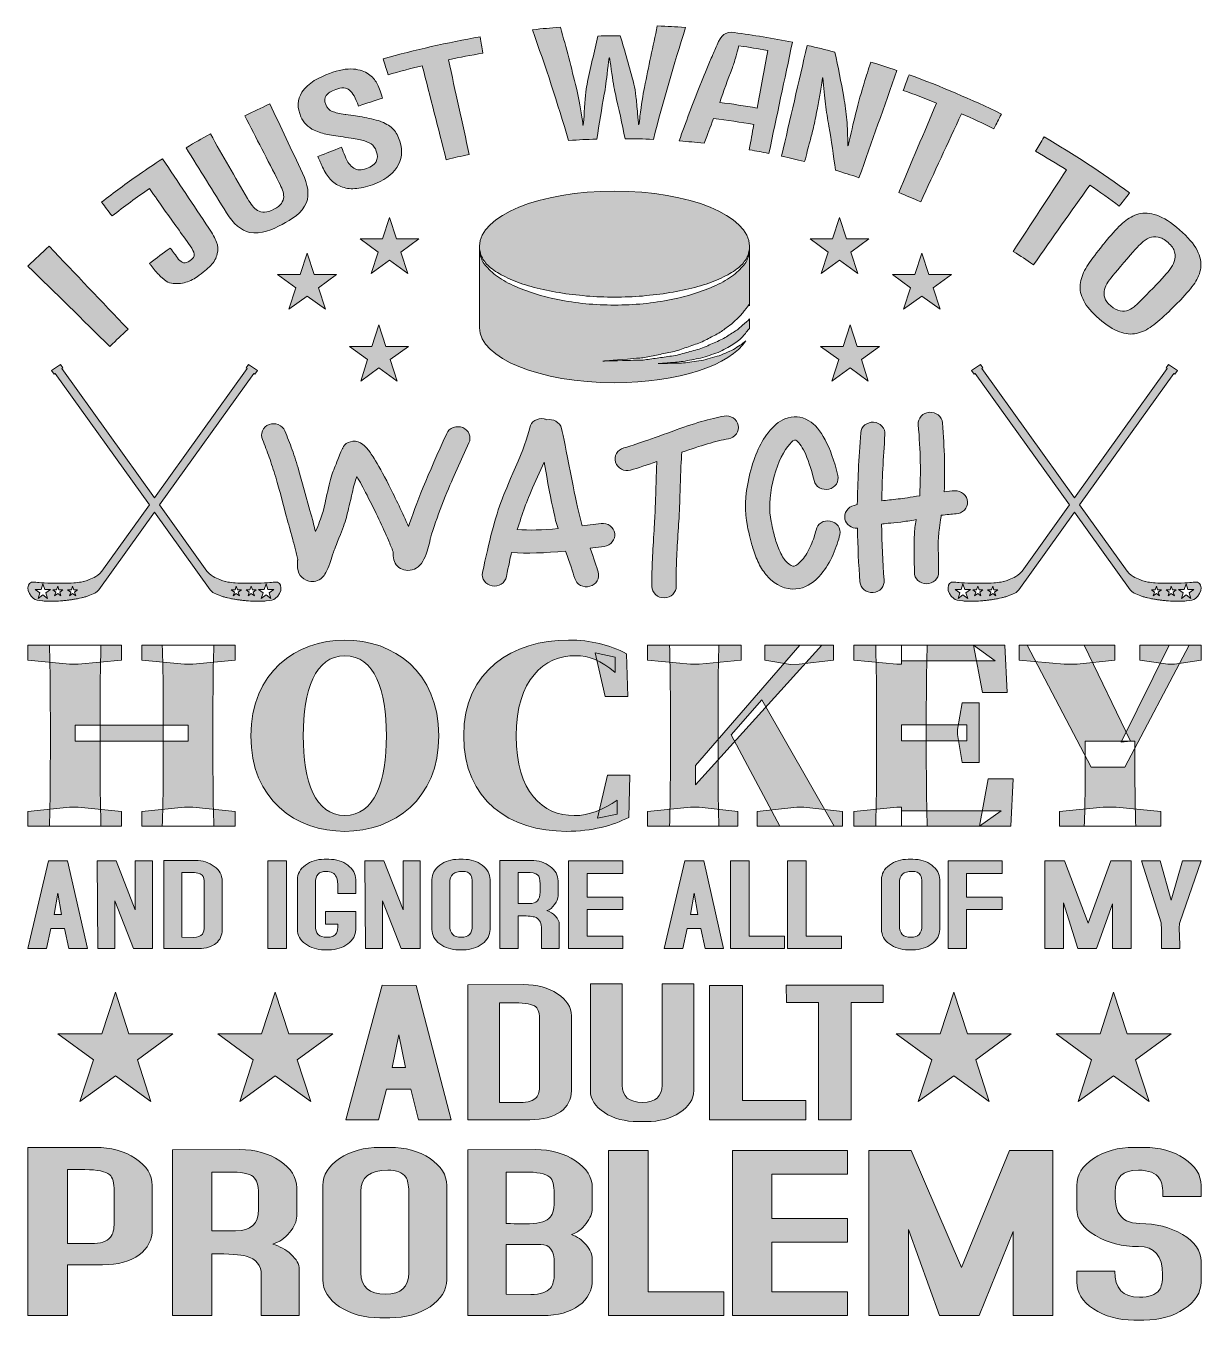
# Model space of a CAD drawing. Header units: inches. Extents: x 0.5 to 14.5, y -16.1 to -0.7.
import ezdxf

# ---------------------------------------------------------------- set-up
doc = ezdxf.new("R2010")
doc.units = ezdxf.units.IN
doc.header["$MEASUREMENT"] = 0
doc.layers.add('Layer 1', color=7, linetype='Continuous')

# ---------------------------------------------------------------- blocks, each defined once
blk = doc.blocks.new('block 3')
at = {"layer": 'Layer 1', "true_color": 0xff0000}
h = blk.add_hatch(color=1, dxfattribs=at)
h.dxf.hatch_style = 2
h.paths.add_polyline_path([(5.552, -13.758), (5.161, -13.758), (5.069, -13.393), (4.78, -13.393), (4.685, -13.758), (4.293, -13.758), (4.728, -12.153), (5.132, -12.156)])
h.paths.add_polyline_path([(5.008, -13.136), (4.928, -12.746), (4.849, -13.136)])
h = blk.add_hatch(color=1, dxfattribs=at)
h.dxf.hatch_style = 2
edge = h.paths.add_edge_path()
edge.add_spline(control_points=[(6.986, -13.412), (6.986, -13.516), (6.942, -13.599), (6.855, -13.663), (6.768, -13.726), (6.646, -13.758), (6.49, -13.758), (6.49, -13.758), (5.749, -13.758), (5.749, -13.758), (5.749, -13.758), (5.749, -12.148), (5.749, -12.148), (5.749, -12.148), (6.418, -12.146), (6.418, -12.146), (6.575, -12.146), (6.708, -12.182), (6.819, -12.255), (6.93, -12.327), (6.986, -12.414), (6.986, -12.517), (6.986, -12.517), (6.986, -13.412), (6.986, -13.412)], knot_values=[0, 0, 0, 0, 1, 1, 1, 2, 2, 2, 3, 3, 3, 4, 4, 4, 5, 5, 5, 6, 6, 6, 7, 7, 7, 8, 8, 8, 8], degree=3, periodic=1)
edge = h.paths.add_edge_path()
edge.add_spline(control_points=[(6.607, -13.345), (6.607, -13.345), (6.607, -12.573), (6.607, -12.573), (6.607, -12.494), (6.592, -12.441), (6.562, -12.412), (6.521, -12.379), (6.438, -12.363), (6.314, -12.363), (6.314, -12.363), (6.127, -12.363), (6.127, -12.363), (6.127, -12.363), (6.127, -13.551), (6.127, -13.551), (6.127, -13.551), (6.375, -13.553), (6.375, -13.553), (6.469, -13.553), (6.534, -13.532), (6.569, -13.491), (6.595, -13.462), (6.607, -13.413), (6.607, -13.345)], knot_values=[0, 0, 0, 0, 1, 1, 1, 2, 2, 2, 3, 3, 3, 4, 4, 4, 5, 5, 5, 6, 6, 6, 7, 7, 7, 8, 8, 8, 8], degree=3, periodic=1)
h = blk.add_hatch(color=1, dxfattribs=at)
h.dxf.hatch_style = 2
edge = h.paths.add_edge_path()
edge.add_spline(control_points=[(8.446, -13.41), (8.446, -13.512), (8.39, -13.599), (8.279, -13.672), (8.168, -13.744), (8.035, -13.78), (7.878, -13.78), (7.878, -13.78), (7.78, -13.78), (7.78, -13.78), (7.623, -13.78), (7.49, -13.744), (7.379, -13.672), (7.268, -13.599), (7.213, -13.512), (7.213, -13.41), (7.213, -13.41), (7.213, -12.138), (7.213, -12.138), (7.213, -12.138), (7.591, -12.138), (7.591, -12.138), (7.591, -12.138), (7.591, -13.344), (7.591, -13.344), (7.591, -13.482), (7.673, -13.551), (7.837, -13.551), (7.99, -13.551), (8.067, -13.482), (8.067, -13.344), (8.067, -13.344), (8.067, -12.138), (8.067, -12.138), (8.067, -12.138), (8.446, -12.138), (8.446, -12.138), (8.446, -12.138), (8.446, -13.41), (8.446, -13.41)], knot_values=[0, 0, 0, 0, 1, 1, 1, 2, 2, 2, 3, 3, 3, 4, 4, 4, 5, 5, 5, 6, 6, 6, 7, 7, 7, 8, 8, 8, 9, 9, 9, 10, 10, 10, 11, 11, 11, 12, 12, 12, 13, 13, 13, 13], degree=3, periodic=1)
h = blk.add_hatch(color=1, dxfattribs=at)
h.dxf.hatch_style = 2
h.paths.add_polyline_path([(9.781, -13.528), (9.781, -13.758), (8.635, -13.758), (8.635, -12.156), (9.028, -12.156), (9.028, -13.528)])
h = blk.add_hatch(color=1, dxfattribs=at)
h.dxf.hatch_style = 2
h.paths.add_polyline_path([(10.707, -12.358), (10.325, -12.358), (10.325, -13.758), (9.932, -13.758), (9.932, -12.358), (9.554, -12.358), (9.55, -12.153), (10.704, -12.153)])
at = {"layer": 'Layer 1', "lineweight": 0}
for points in [[(5.552, -13.758), (5.161, -13.758), (5.069, -13.393), (4.78, -13.393), (4.685, -13.758), (4.293, -13.758), (4.728, -12.153), (5.132, -12.156), (5.552, -13.758)], [(9.781, -13.528), (9.781, -13.758), (8.635, -13.758), (8.635, -12.156), (9.028, -12.156), (9.028, -13.528), (9.781, -13.528)], [(10.707, -12.358), (10.325, -12.358), (10.325, -13.758), (9.932, -13.758), (9.932, -12.358), (9.554, -12.358), (9.55, -12.153), (10.704, -12.153), (10.707, -12.358)], [(5.008, -13.136), (4.928, -12.746), (4.849, -13.136), (5.008, -13.136)]]:
    blk.add_lwpolyline(points, dxfattribs=at)
for points, knots in [([(6.986, -13.412), (6.986, -13.516), (6.942, -13.599), (6.855, -13.663), (6.768, -13.726), (6.646, -13.758), (6.49, -13.758), (6.49, -13.758), (5.749, -13.758), (5.749, -13.758), (5.749, -13.758), (5.749, -12.148), (5.749, -12.148), (5.749, -12.148), (6.418, -12.146), (6.418, -12.146), (6.575, -12.146), (6.708, -12.182), (6.819, -12.255), (6.93, -12.327), (6.986, -12.414), (6.986, -12.517), (6.986, -12.517), (6.986, -13.412), (6.986, -13.412)], [0, 0, 0, 0, 1, 1, 1, 2, 2, 2, 3, 3, 3, 4, 4, 4, 5, 5, 5, 6, 6, 6, 7, 7, 7, 8, 8, 8, 8]), ([(8.446, -13.41), (8.446, -13.512), (8.39, -13.599), (8.279, -13.672), (8.168, -13.744), (8.035, -13.78), (7.878, -13.78), (7.878, -13.78), (7.78, -13.78), (7.78, -13.78), (7.623, -13.78), (7.49, -13.744), (7.379, -13.672), (7.268, -13.599), (7.213, -13.512), (7.213, -13.41), (7.213, -13.41), (7.213, -12.138), (7.213, -12.138), (7.213, -12.138), (7.591, -12.138), (7.591, -12.138), (7.591, -12.138), (7.591, -13.344), (7.591, -13.344), (7.591, -13.482), (7.673, -13.551), (7.837, -13.551), (7.99, -13.551), (8.067, -13.482), (8.067, -13.344), (8.067, -13.344), (8.067, -12.138), (8.067, -12.138), (8.067, -12.138), (8.446, -12.138), (8.446, -12.138), (8.446, -12.138), (8.446, -13.41), (8.446, -13.41)], [0, 0, 0, 0, 1, 1, 1, 2, 2, 2, 3, 3, 3, 4, 4, 4, 5, 5, 5, 6, 6, 6, 7, 7, 7, 8, 8, 8, 9, 9, 9, 10, 10, 10, 11, 11, 11, 12, 12, 12, 13, 13, 13, 13]), ([(6.607, -13.345), (6.607, -13.345), (6.607, -12.573), (6.607, -12.573), (6.607, -12.494), (6.592, -12.441), (6.562, -12.412), (6.521, -12.379), (6.438, -12.363), (6.314, -12.363), (6.314, -12.363), (6.127, -12.363), (6.127, -12.363), (6.127, -12.363), (6.127, -13.551), (6.127, -13.551), (6.127, -13.551), (6.375, -13.553), (6.375, -13.553), (6.469, -13.553), (6.534, -13.532), (6.569, -13.491), (6.595, -13.462), (6.607, -13.413), (6.607, -13.345)], [0, 0, 0, 0, 1, 1, 1, 2, 2, 2, 3, 3, 3, 4, 4, 4, 5, 5, 5, 6, 6, 6, 7, 7, 7, 8, 8, 8, 8])]:
    blk.add_open_spline(points, degree=3, knots=knots, dxfattribs=at)
blk = doc.blocks.new('block 5')
at = {"layer": 'Layer 1', "true_color": 0xff0000}
h = blk.add_hatch(color=1, dxfattribs=at)
h.dxf.hatch_style = 2
edge = h.paths.add_edge_path()
edge.add_spline(control_points=[(7.732, -1.407), (7.741, -1.451), (7.749, -1.501), (7.756, -1.557), (7.763, -1.612), (7.769, -1.68), (7.776, -1.759), (7.781, -1.822), (7.785, -1.865), (7.788, -1.89), (7.789, -1.89), (7.79, -1.89), (7.792, -1.89), (7.793, -1.884), (7.796, -1.867), (7.799, -1.841), (7.803, -1.814), (7.804, -1.797), (7.804, -1.792), (7.82, -1.654), (7.838, -1.539), (7.858, -1.447), (7.907, -1.202), (7.958, -0.958), (8.011, -0.714), (8.146, -0.72), (8.213, -0.723), (8.348, -0.734), (8.208, -1.175), (8.08, -1.619), (7.964, -2.067), (7.829, -2.061), (7.762, -2.06), (7.627, -2.059), (7.59, -1.88), (7.551, -1.702), (7.51, -1.525), (7.495, -1.461), (7.479, -1.365), (7.462, -1.236), (7.452, -1.166), (7.444, -1.118), (7.44, -1.094), (7.438, -1.094), (7.437, -1.094), (7.435, -1.094), (7.431, -1.118), (7.425, -1.166), (7.417, -1.237), (7.404, -1.366), (7.391, -1.463), (7.378, -1.527), (7.346, -1.705), (7.317, -1.884), (7.29, -2.064), (7.155, -2.068), (7.087, -2.072), (6.953, -2.081), (6.821, -1.637), (6.677, -1.197), (6.52, -0.76), (6.654, -0.746), (6.722, -0.74), (6.856, -0.731), (6.923, -0.973), (6.986, -1.215), (7.047, -1.458), (7.069, -1.55), (7.091, -1.665), (7.111, -1.802), (7.115, -1.824), (7.119, -1.856), (7.124, -1.899), (7.126, -1.899), (7.127, -1.899), (7.128, -1.899), (7.132, -1.86), (7.135, -1.807), (7.139, -1.741), (7.148, -1.587), (7.16, -1.477), (7.172, -1.414), (7.213, -1.221), (7.257, -1.028), (7.302, -0.835), (7.409, -0.832), (7.462, -0.832), (7.569, -0.831), (7.626, -1.023), (7.68, -1.214), (7.732, -1.407)], knot_values=[0, 0, 0, 0, 1, 1, 1, 2, 2, 2, 3, 3, 3, 4, 4, 4, 5, 5, 5, 6, 6, 6, 7, 7, 7, 8, 8, 8, 9, 9, 9, 10, 10, 10, 11, 11, 11, 12, 12, 12, 13, 13, 13, 14, 14, 14, 15, 15, 15, 16, 16, 16, 17, 17, 17, 18, 18, 18, 19, 19, 19, 20, 20, 20, 21, 21, 21, 22, 22, 22, 23, 23, 23, 24, 24, 24, 25, 25, 25, 26, 26, 26, 27, 27, 27, 28, 28, 28, 29, 29, 29, 30, 30, 30, 30], degree=3, periodic=1)
h = blk.add_hatch(color=1, dxfattribs=at)
h.dxf.hatch_style = 2
edge = h.paths.add_edge_path()
edge.add_spline(control_points=[(4.74, -1.107), (5.122, -1), (5.505, -0.913), (5.896, -0.845), (5.91, -0.923), (5.916, -0.962), (5.93, -1.04), (5.793, -1.063), (5.655, -1.089), (5.519, -1.118), (5.601, -1.494), (5.684, -1.871), (5.767, -2.247), (5.656, -2.27), (5.601, -2.283), (5.492, -2.31), (5.396, -1.936), (5.301, -1.562), (5.206, -1.189), (5.069, -1.222), (4.933, -1.258), (4.798, -1.297), (4.775, -1.221), (4.763, -1.183), (4.74, -1.107)], knot_values=[0, 0, 0, 0, 1, 1, 1, 2, 2, 2, 3, 3, 3, 4, 4, 4, 5, 5, 5, 6, 6, 6, 7, 7, 7, 8, 8, 8, 8], degree=3, periodic=1)
h = blk.add_hatch(color=1, dxfattribs=at)
h.dxf.hatch_style = 2
edge = h.paths.add_edge_path()
edge.add_spline(control_points=[(8.271, -2.085), (8.35, -1.865), (8.432, -1.645), (8.52, -1.428), (8.572, -1.297), (8.599, -1.231), (8.654, -1.1), (8.682, -1.036), (8.696, -1.004), (8.725, -0.939), (8.763, -0.827), (8.83, -0.778), (8.926, -0.793), (9.159, -0.824), (9.392, -0.862), (9.623, -0.91), (9.529, -1.351), (9.435, -1.793), (9.342, -2.235), (9.248, -2.216), (9.202, -2.207), (9.108, -2.191), (9.13, -2.07), (9.141, -2.01), (9.163, -1.889), (9.003, -1.862), (8.844, -1.839), (8.683, -1.818), (8.637, -1.936), (8.615, -1.995), (8.571, -2.114), (8.451, -2.1), (8.391, -2.095), (8.271, -2.085)], knot_values=[0, 0, 0, 0, 1, 1, 1, 2, 2, 2, 3, 3, 3, 4, 4, 4, 5, 5, 5, 6, 6, 6, 7, 7, 7, 8, 8, 8, 9, 9, 9, 10, 10, 10, 11, 11, 11, 11], degree=3, periodic=1)
edge = h.paths.add_edge_path()
edge.add_spline(control_points=[(8.755, -1.627), (8.905, -1.645), (9.055, -1.668), (9.203, -1.694), (9.246, -1.465), (9.288, -1.236), (9.33, -1.007), (9.192, -0.983), (9.123, -0.972), (8.985, -0.952), (8.973, -0.988), (8.965, -1.018), (8.96, -1.04), (8.957, -1.053), (8.955, -1.06), (8.951, -1.073), (8.932, -1.14), (8.916, -1.19), (8.902, -1.222), (8.852, -1.356), (8.802, -1.491), (8.755, -1.627)], knot_values=[0, 0, 0, 0, 1, 1, 1, 2, 2, 2, 3, 3, 3, 4, 4, 4, 5, 5, 5, 6, 6, 6, 7, 7, 7, 7], degree=3, periodic=1)
h = blk.add_hatch(color=1, dxfattribs=at)
h.dxf.hatch_style = 2
edge = h.paths.add_edge_path()
edge.add_spline(control_points=[(10.558, -1.146), (10.683, -1.184), (10.746, -1.204), (10.87, -1.246), (10.719, -1.673), (10.568, -2.099), (10.417, -2.525), (10.305, -2.487), (10.249, -2.469), (10.136, -2.435), (10.114, -2.259), (10.088, -2.084), (10.057, -1.91), (10.042, -1.825), (10.029, -1.736), (10.018, -1.646), (10.007, -1.555), (9.997, -1.451), (9.987, -1.335), (9.986, -1.334), (9.985, -1.334), (9.983, -1.334), (9.97, -1.414), (9.958, -1.482), (9.949, -1.54), (9.939, -1.598), (9.928, -1.657), (9.917, -1.716), (9.902, -1.793), (9.888, -1.862), (9.874, -1.924), (9.859, -1.986), (9.846, -2.04), (9.834, -2.086), (9.807, -2.185), (9.794, -2.234), (9.768, -2.333), (9.659, -2.305), (9.604, -2.292), (9.493, -2.267), (9.595, -1.827), (9.697, -1.387), (9.799, -0.947), (9.931, -0.976), (9.997, -0.992), (10.129, -1.026), (10.168, -1.205), (10.204, -1.385), (10.235, -1.565), (10.252, -1.654), (10.264, -1.744), (10.272, -1.835), (10.279, -1.926), (10.283, -2.028), (10.283, -2.142), (10.285, -2.142), (10.286, -2.142), (10.287, -2.143), (10.32, -2), (10.35, -1.875), (10.376, -1.767), (10.413, -1.62), (10.446, -1.497), (10.477, -1.399), (10.509, -1.298), (10.525, -1.247), (10.558, -1.146)], knot_values=[0, 0, 0, 0, 1, 1, 1, 2, 2, 2, 3, 3, 3, 4, 4, 4, 5, 5, 5, 6, 6, 6, 7, 7, 7, 8, 8, 8, 9, 9, 9, 10, 10, 10, 11, 11, 11, 12, 12, 12, 13, 13, 13, 14, 14, 14, 15, 15, 15, 16, 16, 16, 17, 17, 17, 18, 18, 18, 19, 19, 19, 20, 20, 20, 21, 21, 21, 22, 22, 22, 22], degree=3, periodic=1)
h = blk.add_hatch(color=1, dxfattribs=at)
h.dxf.hatch_style = 2
edge = h.paths.add_edge_path()
edge.add_spline(control_points=[(4.445, -1.67), (4.411, -1.573), (4.375, -1.509), (4.338, -1.479), (4.301, -1.448), (4.246, -1.445), (4.174, -1.472), (4.12, -1.491), (4.082, -1.516), (4.061, -1.545), (4.039, -1.574), (4.037, -1.61), (4.054, -1.651), (4.071, -1.694), (4.097, -1.722), (4.132, -1.735), (4.167, -1.748), (4.219, -1.759), (4.288, -1.769), (4.29, -1.769), (4.291, -1.769), (4.293, -1.769), (4.335, -1.775), (4.373, -1.78), (4.408, -1.786), (4.443, -1.791), (4.48, -1.798), (4.516, -1.805), (4.553, -1.812), (4.591, -1.821), (4.628, -1.83), (4.666, -1.839), (4.698, -1.849), (4.722, -1.859), (4.783, -1.882), (4.83, -1.913), (4.863, -1.949), (4.895, -1.985), (4.92, -2.032), (4.938, -2.089), (4.976, -2.209), (4.963, -2.313), (4.902, -2.403), (4.842, -2.493), (4.746, -2.56), (4.613, -2.608), (4.535, -2.636), (4.466, -2.651), (4.403, -2.655), (4.34, -2.658), (4.284, -2.65), (4.236, -2.63), (4.187, -2.611), (4.145, -2.582), (4.109, -2.543), (4.073, -2.503), (4.042, -2.455), (4.017, -2.398), (3.995, -2.348), (3.984, -2.323), (3.962, -2.273), (4.074, -2.226), (4.13, -2.204), (4.242, -2.161), (4.26, -2.204), (4.268, -2.225), (4.285, -2.268), (4.313, -2.338), (4.348, -2.385), (4.389, -2.411), (4.429, -2.437), (4.48, -2.438), (4.541, -2.416), (4.654, -2.376), (4.693, -2.307), (4.658, -2.207), (4.645, -2.171), (4.624, -2.142), (4.596, -2.121), (4.567, -2.1), (4.529, -2.087), (4.485, -2.077), (4.445, -2.069), (4.382, -2.055), (4.296, -2.043), (4.208, -2.031), (4.135, -2.02), (4.078, -2.009), (4.022, -1.997), (3.968, -1.981), (3.917, -1.959), (3.842, -1.92), (3.789, -1.867), (3.759, -1.799), (3.712, -1.692), (3.715, -1.593), (3.771, -1.505), (3.845, -1.388), (3.981, -1.329), (4.099, -1.281), (4.206, -1.238), (4.307, -1.224), (4.385, -1.229), (4.462, -1.235), (4.522, -1.255), (4.566, -1.288), (4.611, -1.321), (4.643, -1.357), (4.663, -1.396), (4.684, -1.435), (4.705, -1.491), (4.728, -1.563), (4.73, -1.569), (4.731, -1.572), (4.733, -1.577), (4.617, -1.612), (4.56, -1.631), (4.445, -1.67)], knot_values=[0, 0, 0, 0, 1, 1, 1, 2, 2, 2, 3, 3, 3, 4, 4, 4, 5, 5, 5, 6, 6, 6, 7, 7, 7, 8, 8, 8, 9, 9, 9, 10, 10, 10, 11, 11, 11, 12, 12, 12, 13, 13, 13, 14, 14, 14, 15, 15, 15, 16, 16, 16, 17, 17, 17, 18, 18, 18, 19, 19, 19, 20, 20, 20, 21, 21, 21, 22, 22, 22, 23, 23, 23, 24, 24, 24, 25, 25, 25, 26, 26, 26, 27, 27, 27, 28, 28, 28, 29, 29, 29, 30, 30, 30, 31, 31, 31, 32, 32, 32, 33, 33, 33, 34, 34, 34, 35, 35, 35, 36, 36, 36, 37, 37, 37, 38, 38, 38, 39, 39, 39, 39], degree=3, periodic=1)
h = blk.add_hatch(color=1, dxfattribs=at)
h.dxf.hatch_style = 2
edge = h.paths.add_edge_path()
edge.add_spline(control_points=[(11.015, -1.296), (11.391, -1.434), (11.757, -1.59), (12.116, -1.765), (12.08, -1.835), (12.061, -1.871), (12.024, -1.942), (11.898, -1.878), (11.77, -1.818), (11.64, -1.761), (11.478, -2.112), (11.315, -2.462), (11.153, -2.813), (11.049, -2.767), (10.996, -2.744), (10.891, -2.701), (11.041, -2.346), (11.192, -1.99), (11.342, -1.634), (11.211, -1.581), (11.079, -1.53), (10.945, -1.483), (10.973, -1.408), (10.987, -1.371), (11.015, -1.296)], knot_values=[0, 0, 0, 0, 1, 1, 1, 2, 2, 2, 3, 3, 3, 4, 4, 4, 5, 5, 5, 6, 6, 6, 7, 7, 7, 8, 8, 8, 8], degree=3, periodic=1)
h = blk.add_hatch(color=1, dxfattribs=at)
h.dxf.hatch_style = 2
edge = h.paths.add_edge_path()
edge.add_spline(control_points=[(3.089, -1.786), (3.208, -1.728), (3.268, -1.699), (3.388, -1.645), (3.518, -1.919), (3.648, -2.194), (3.778, -2.469), (3.844, -2.61), (3.86, -2.728), (3.825, -2.82), (3.778, -2.946), (3.639, -3.026), (3.533, -3.082), (3.426, -3.138), (3.279, -3.207), (3.145, -3.176), (3.046, -3.154), (2.954, -3.076), (2.871, -2.943), (2.711, -2.685), (2.55, -2.427), (2.389, -2.168), (2.504, -2.1), (2.561, -2.066), (2.678, -2.002), (2.826, -2.259), (2.974, -2.516), (3.122, -2.774), (3.142, -2.808), (3.161, -2.837), (3.18, -2.86), (3.198, -2.883), (3.219, -2.902), (3.242, -2.916), (3.266, -2.93), (3.294, -2.936), (3.326, -2.935), (3.358, -2.934), (3.395, -2.923), (3.437, -2.901), (3.478, -2.88), (3.507, -2.856), (3.525, -2.831), (3.542, -2.806), (3.552, -2.78), (3.553, -2.753), (3.554, -2.727), (3.549, -2.699), (3.539, -2.672), (3.529, -2.645), (3.515, -2.613), (3.497, -2.578), (3.361, -2.314), (3.225, -2.05), (3.089, -1.786)], knot_values=[0, 0, 0, 0, 1, 1, 1, 2, 2, 2, 3, 3, 3, 4, 4, 4, 5, 5, 5, 6, 6, 6, 7, 7, 7, 8, 8, 8, 9, 9, 9, 10, 10, 10, 11, 11, 11, 12, 12, 12, 13, 13, 13, 14, 14, 14, 15, 15, 15, 16, 16, 16, 17, 17, 17, 18, 18, 18, 18], degree=3, periodic=1)
h = blk.add_hatch(color=1, dxfattribs=at)
h.dxf.hatch_style = 2
edge = h.paths.add_edge_path()
edge.add_spline(control_points=[(12.626, -2.037), (12.979, -2.243), (13.317, -2.465), (13.646, -2.706), (13.597, -2.769), (13.572, -2.801), (13.523, -2.864), (13.408, -2.777), (13.29, -2.693), (13.17, -2.612), (12.947, -2.929), (12.723, -3.245), (12.499, -3.562), (12.403, -3.496), (12.354, -3.465), (12.256, -3.403), (12.469, -3.079), (12.682, -2.755), (12.894, -2.431), (12.773, -2.354), (12.649, -2.28), (12.524, -2.209), (12.565, -2.14), (12.586, -2.106), (12.626, -2.037)], knot_values=[0, 0, 0, 0, 1, 1, 1, 2, 2, 2, 3, 3, 3, 4, 4, 4, 5, 5, 5, 6, 6, 6, 7, 7, 7, 8, 8, 8, 8], degree=3, periodic=1)
h = blk.add_hatch(color=1, dxfattribs=at)
h.dxf.hatch_style = 2
edge = h.paths.add_edge_path()
edge.add_spline(control_points=[(2.199, -3.363), (2.239, -3.417), (2.26, -3.444), (2.3, -3.499), (2.318, -3.52), (2.338, -3.533), (2.359, -3.538), (2.381, -3.543), (2.405, -3.535), (2.433, -3.515), (2.472, -3.488), (2.49, -3.461), (2.486, -3.435), (2.482, -3.409), (2.466, -3.376), (2.438, -3.337), (2.336, -3.195), (2.235, -3.053), (2.133, -2.911), (2.061, -2.808), (2.024, -2.757), (1.952, -2.654), (1.8, -2.759), (1.651, -2.868), (1.506, -2.981), (1.455, -2.915), (1.43, -2.882), (1.38, -2.816), (1.526, -2.702), (1.676, -2.592), (1.828, -2.486), (1.94, -2.409), (1.996, -2.372), (2.109, -2.299), (2.293, -2.575), (2.476, -2.85), (2.66, -3.126), (2.703, -3.191), (2.734, -3.247), (2.752, -3.292), (2.769, -3.338), (2.772, -3.385), (2.761, -3.432), (2.749, -3.484), (2.723, -3.53), (2.683, -3.571), (2.642, -3.612), (2.588, -3.657), (2.519, -3.706), (2.473, -3.739), (2.422, -3.763), (2.366, -3.777), (2.31, -3.792), (2.252, -3.791), (2.191, -3.776), (2.167, -3.769), (2.138, -3.75), (2.102, -3.718), (2.066, -3.686), (2.03, -3.648), (1.995, -3.605), (1.99, -3.598), (1.983, -3.587), (1.974, -3.575), (1.967, -3.565), (1.958, -3.556), (1.952, -3.548), (2.05, -3.472), (2.099, -3.435), (2.199, -3.363)], knot_values=[0, 0, 0, 0, 1, 1, 1, 2, 2, 2, 3, 3, 3, 4, 4, 4, 5, 5, 5, 6, 6, 6, 7, 7, 7, 8, 8, 8, 9, 9, 9, 10, 10, 10, 11, 11, 11, 12, 12, 12, 13, 13, 13, 14, 14, 14, 15, 15, 15, 16, 16, 16, 17, 17, 17, 18, 18, 18, 19, 19, 19, 20, 20, 20, 21, 21, 21, 22, 22, 22, 23, 23, 23, 23], degree=3, periodic=1)
h = blk.add_hatch(color=1, dxfattribs=at)
h.dxf.hatch_style = 2
edge = h.paths.add_edge_path()
edge.add_spline(control_points=[(13.399, -3.237), (13.468, -3.158), (13.529, -3.095), (13.581, -3.05), (13.633, -3.006), (13.691, -2.974), (13.754, -2.957), (13.817, -2.939), (13.889, -2.944), (13.969, -2.972), (14.05, -3), (14.142, -3.057), (14.242, -3.144), (14.343, -3.232), (14.412, -3.315), (14.451, -3.39), (14.49, -3.466), (14.504, -3.537), (14.495, -3.601), (14.485, -3.665), (14.461, -3.725), (14.422, -3.781), (14.383, -3.837), (14.327, -3.904), (14.255, -3.981), (14.199, -4.036), (14.171, -4.063), (14.116, -4.118), (14.038, -4.194), (13.971, -4.253), (13.912, -4.295), (13.854, -4.338), (13.793, -4.366), (13.729, -4.381), (13.666, -4.395), (13.597, -4.389), (13.524, -4.362), (13.451, -4.335), (13.371, -4.283), (13.283, -4.207), (13.195, -4.13), (13.133, -4.059), (13.098, -3.992), (13.063, -3.924), (13.049, -3.859), (13.056, -3.796), (13.064, -3.732), (13.086, -3.67), (13.122, -3.608), (13.158, -3.547), (13.21, -3.474), (13.277, -3.389), (13.326, -3.328), (13.35, -3.298), (13.399, -3.237)], knot_values=[0, 0, 0, 0, 1, 1, 1, 2, 2, 2, 3, 3, 3, 4, 4, 4, 5, 5, 5, 6, 6, 6, 7, 7, 7, 8, 8, 8, 9, 9, 9, 10, 10, 10, 11, 11, 11, 12, 12, 12, 13, 13, 13, 14, 14, 14, 15, 15, 15, 16, 16, 16, 17, 17, 17, 18, 18, 18, 18], degree=3, periodic=1)
edge = h.paths.add_edge_path()
edge.add_spline(control_points=[(13.385, -3.771), (13.368, -3.798), (13.355, -3.827), (13.347, -3.859), (13.339, -3.891), (13.34, -3.923), (13.35, -3.956), (13.36, -3.989), (13.384, -4.022), (13.421, -4.054), (13.459, -4.087), (13.496, -4.107), (13.532, -4.113), (13.569, -4.12), (13.603, -4.117), (13.634, -4.103), (13.665, -4.089), (13.693, -4.072), (13.718, -4.05), (13.743, -4.029), (13.812, -3.959), (13.925, -3.841), (14.037, -3.722), (14.105, -3.649), (14.127, -3.619), (14.149, -3.59), (14.166, -3.558), (14.179, -3.523), (14.191, -3.487), (14.193, -3.45), (14.183, -3.411), (14.173, -3.372), (14.147, -3.334), (14.104, -3.297), (14.063, -3.261), (14.023, -3.24), (13.986, -3.233), (13.948, -3.226), (13.913, -3.229), (13.88, -3.243), (13.846, -3.258), (13.816, -3.278), (13.787, -3.304), (13.758, -3.33), (13.689, -3.407), (13.578, -3.537), (13.467, -3.666), (13.402, -3.744), (13.385, -3.771)], knot_values=[0, 0, 0, 0, 1, 1, 1, 2, 2, 2, 3, 3, 3, 4, 4, 4, 5, 5, 5, 6, 6, 6, 7, 7, 7, 8, 8, 8, 9, 9, 9, 10, 10, 10, 11, 11, 11, 12, 12, 12, 13, 13, 13, 14, 14, 14, 15, 15, 15, 16, 16, 16, 16], degree=3, periodic=1)
h = blk.add_hatch(color=1, dxfattribs=at)
h.dxf.hatch_style = 2
edge = h.paths.add_edge_path()
edge.add_spline(control_points=[(1.479, -4.537), (1.154, -4.217), (0.828, -3.898), (0.502, -3.579), (0.602, -3.482), (0.652, -3.434), (0.754, -3.341), (1.068, -3.671), (1.382, -4.001), (1.696, -4.331), (1.608, -4.411), (1.565, -4.452), (1.479, -4.537)], knot_values=[0, 0, 0, 0, 1, 1, 1, 2, 2, 2, 3, 3, 3, 4, 4, 4, 4], degree=3, periodic=1)
at = {"layer": 'Layer 1', "lineweight": 0}
for points, knots in [([(7.732, -1.407), (7.741, -1.451), (7.749, -1.501), (7.756, -1.557), (7.763, -1.612), (7.769, -1.68), (7.776, -1.759), (7.781, -1.822), (7.785, -1.865), (7.788, -1.89), (7.789, -1.89), (7.79, -1.89), (7.792, -1.89), (7.793, -1.884), (7.796, -1.867), (7.799, -1.841), (7.803, -1.814), (7.804, -1.797), (7.804, -1.792), (7.82, -1.654), (7.838, -1.539), (7.858, -1.447), (7.907, -1.202), (7.958, -0.958), (8.011, -0.714), (8.146, -0.72), (8.213, -0.723), (8.348, -0.734), (8.208, -1.175), (8.08, -1.619), (7.964, -2.067), (7.829, -2.061), (7.762, -2.06), (7.627, -2.059), (7.59, -1.88), (7.551, -1.702), (7.51, -1.525), (7.495, -1.461), (7.479, -1.365), (7.462, -1.236), (7.452, -1.166), (7.444, -1.118), (7.44, -1.094), (7.438, -1.094), (7.437, -1.094), (7.435, -1.094), (7.431, -1.118), (7.425, -1.166), (7.417, -1.237), (7.404, -1.366), (7.391, -1.463), (7.378, -1.527), (7.346, -1.705), (7.317, -1.884), (7.29, -2.064), (7.155, -2.068), (7.087, -2.072), (6.953, -2.081), (6.821, -1.637), (6.677, -1.197), (6.52, -0.76), (6.654, -0.746), (6.722, -0.74), (6.856, -0.731), (6.923, -0.973), (6.986, -1.215), (7.047, -1.458), (7.069, -1.55), (7.091, -1.665), (7.111, -1.802), (7.115, -1.824), (7.119, -1.856), (7.124, -1.899), (7.126, -1.899), (7.127, -1.899), (7.128, -1.899), (7.132, -1.86), (7.135, -1.807), (7.139, -1.741), (7.148, -1.587), (7.16, -1.477), (7.172, -1.414), (7.213, -1.221), (7.257, -1.028), (7.302, -0.835), (7.409, -0.832), (7.462, -0.832), (7.569, -0.831), (7.626, -1.023), (7.68, -1.214), (7.732, -1.407)], [0, 0, 0, 0, 1, 1, 1, 2, 2, 2, 3, 3, 3, 4, 4, 4, 5, 5, 5, 6, 6, 6, 7, 7, 7, 8, 8, 8, 9, 9, 9, 10, 10, 10, 11, 11, 11, 12, 12, 12, 13, 13, 13, 14, 14, 14, 15, 15, 15, 16, 16, 16, 17, 17, 17, 18, 18, 18, 19, 19, 19, 20, 20, 20, 21, 21, 21, 22, 22, 22, 23, 23, 23, 24, 24, 24, 25, 25, 25, 26, 26, 26, 27, 27, 27, 28, 28, 28, 29, 29, 29, 30, 30, 30, 30]), ([(4.74, -1.107), (5.122, -1), (5.505, -0.913), (5.896, -0.845), (5.91, -0.923), (5.916, -0.962), (5.93, -1.04), (5.793, -1.063), (5.655, -1.089), (5.519, -1.118), (5.601, -1.494), (5.684, -1.871), (5.767, -2.247), (5.656, -2.27), (5.601, -2.283), (5.492, -2.31), (5.396, -1.936), (5.301, -1.562), (5.206, -1.189), (5.069, -1.222), (4.933, -1.258), (4.798, -1.297), (4.775, -1.221), (4.763, -1.183), (4.74, -1.107)], [0, 0, 0, 0, 1, 1, 1, 2, 2, 2, 3, 3, 3, 4, 4, 4, 5, 5, 5, 6, 6, 6, 7, 7, 7, 8, 8, 8, 8]), ([(8.271, -2.085), (8.35, -1.865), (8.432, -1.645), (8.52, -1.428), (8.572, -1.297), (8.599, -1.231), (8.654, -1.1), (8.682, -1.036), (8.696, -1.004), (8.725, -0.939), (8.763, -0.827), (8.83, -0.778), (8.926, -0.793), (9.159, -0.824), (9.392, -0.862), (9.623, -0.91), (9.529, -1.351), (9.435, -1.793), (9.342, -2.235), (9.248, -2.216), (9.202, -2.207), (9.108, -2.191), (9.13, -2.07), (9.141, -2.01), (9.163, -1.889), (9.003, -1.862), (8.844, -1.839), (8.683, -1.818), (8.637, -1.936), (8.615, -1.995), (8.571, -2.114), (8.451, -2.1), (8.391, -2.095), (8.271, -2.085)], [0, 0, 0, 0, 1, 1, 1, 2, 2, 2, 3, 3, 3, 4, 4, 4, 5, 5, 5, 6, 6, 6, 7, 7, 7, 8, 8, 8, 9, 9, 9, 10, 10, 10, 11, 11, 11, 11]), ([(8.755, -1.627), (8.905, -1.645), (9.055, -1.668), (9.203, -1.694), (9.246, -1.465), (9.288, -1.236), (9.33, -1.007), (9.192, -0.983), (9.123, -0.972), (8.985, -0.952), (8.973, -0.988), (8.965, -1.018), (8.96, -1.04), (8.957, -1.053), (8.955, -1.06), (8.951, -1.073), (8.932, -1.14), (8.916, -1.19), (8.902, -1.222), (8.852, -1.356), (8.802, -1.491), (8.755, -1.627)], [0, 0, 0, 0, 1, 1, 1, 2, 2, 2, 3, 3, 3, 4, 4, 4, 5, 5, 5, 6, 6, 6, 7, 7, 7, 7]), ([(10.558, -1.146), (10.683, -1.184), (10.746, -1.204), (10.87, -1.246), (10.719, -1.673), (10.568, -2.099), (10.417, -2.525), (10.305, -2.487), (10.249, -2.469), (10.136, -2.435), (10.114, -2.259), (10.088, -2.084), (10.057, -1.91), (10.042, -1.825), (10.029, -1.736), (10.018, -1.646), (10.007, -1.555), (9.997, -1.451), (9.987, -1.335), (9.986, -1.334), (9.985, -1.334), (9.983, -1.334), (9.97, -1.414), (9.958, -1.482), (9.949, -1.54), (9.939, -1.598), (9.928, -1.657), (9.917, -1.716), (9.902, -1.793), (9.888, -1.862), (9.874, -1.924), (9.859, -1.986), (9.846, -2.04), (9.834, -2.086), (9.807, -2.185), (9.794, -2.234), (9.768, -2.333), (9.659, -2.305), (9.604, -2.292), (9.493, -2.267), (9.595, -1.827), (9.697, -1.387), (9.799, -0.947), (9.931, -0.976), (9.997, -0.992), (10.129, -1.026), (10.168, -1.205), (10.204, -1.385), (10.235, -1.565), (10.252, -1.654), (10.264, -1.744), (10.272, -1.835), (10.279, -1.926), (10.283, -2.028), (10.283, -2.142), (10.285, -2.142), (10.286, -2.142), (10.287, -2.143), (10.32, -2), (10.35, -1.875), (10.376, -1.767), (10.413, -1.62), (10.446, -1.497), (10.477, -1.399), (10.509, -1.298), (10.525, -1.247), (10.558, -1.146)], [0, 0, 0, 0, 1, 1, 1, 2, 2, 2, 3, 3, 3, 4, 4, 4, 5, 5, 5, 6, 6, 6, 7, 7, 7, 8, 8, 8, 9, 9, 9, 10, 10, 10, 11, 11, 11, 12, 12, 12, 13, 13, 13, 14, 14, 14, 15, 15, 15, 16, 16, 16, 17, 17, 17, 18, 18, 18, 19, 19, 19, 20, 20, 20, 21, 21, 21, 22, 22, 22, 22]), ([(4.445, -1.67), (4.411, -1.573), (4.375, -1.509), (4.338, -1.479), (4.301, -1.448), (4.246, -1.445), (4.174, -1.472), (4.12, -1.491), (4.082, -1.516), (4.061, -1.545), (4.039, -1.574), (4.037, -1.61), (4.054, -1.651), (4.071, -1.694), (4.097, -1.722), (4.132, -1.735), (4.167, -1.748), (4.219, -1.759), (4.288, -1.769), (4.29, -1.769), (4.291, -1.769), (4.293, -1.769), (4.335, -1.775), (4.373, -1.78), (4.408, -1.786), (4.443, -1.791), (4.48, -1.798), (4.516, -1.805), (4.553, -1.812), (4.591, -1.821), (4.628, -1.83), (4.666, -1.839), (4.698, -1.849), (4.722, -1.859), (4.783, -1.882), (4.83, -1.913), (4.863, -1.949), (4.895, -1.985), (4.92, -2.032), (4.938, -2.089), (4.976, -2.209), (4.963, -2.313), (4.902, -2.403), (4.842, -2.493), (4.746, -2.56), (4.613, -2.608), (4.535, -2.636), (4.466, -2.651), (4.403, -2.655), (4.34, -2.658), (4.284, -2.65), (4.236, -2.63), (4.187, -2.611), (4.145, -2.582), (4.109, -2.543), (4.073, -2.503), (4.042, -2.455), (4.017, -2.398), (3.995, -2.348), (3.984, -2.323), (3.962, -2.273), (4.074, -2.226), (4.13, -2.204), (4.242, -2.161), (4.26, -2.204), (4.268, -2.225), (4.285, -2.268), (4.313, -2.338), (4.348, -2.385), (4.389, -2.411), (4.429, -2.437), (4.48, -2.438), (4.541, -2.416), (4.654, -2.376), (4.693, -2.307), (4.658, -2.207), (4.645, -2.171), (4.624, -2.142), (4.596, -2.121), (4.567, -2.1), (4.529, -2.087), (4.485, -2.077), (4.445, -2.069), (4.382, -2.055), (4.296, -2.043), (4.208, -2.031), (4.135, -2.02), (4.078, -2.009), (4.022, -1.997), (3.968, -1.981), (3.917, -1.959), (3.842, -1.92), (3.789, -1.867), (3.759, -1.799), (3.712, -1.692), (3.715, -1.593), (3.771, -1.505), (3.845, -1.388), (3.981, -1.329), (4.099, -1.281), (4.206, -1.238), (4.307, -1.224), (4.385, -1.229), (4.462, -1.235), (4.522, -1.255), (4.566, -1.288), (4.611, -1.321), (4.643, -1.357), (4.663, -1.396), (4.684, -1.435), (4.705, -1.491), (4.728, -1.563), (4.73, -1.569), (4.731, -1.572), (4.733, -1.577), (4.617, -1.612), (4.56, -1.631), (4.445, -1.67)], [0, 0, 0, 0, 1, 1, 1, 2, 2, 2, 3, 3, 3, 4, 4, 4, 5, 5, 5, 6, 6, 6, 7, 7, 7, 8, 8, 8, 9, 9, 9, 10, 10, 10, 11, 11, 11, 12, 12, 12, 13, 13, 13, 14, 14, 14, 15, 15, 15, 16, 16, 16, 17, 17, 17, 18, 18, 18, 19, 19, 19, 20, 20, 20, 21, 21, 21, 22, 22, 22, 23, 23, 23, 24, 24, 24, 25, 25, 25, 26, 26, 26, 27, 27, 27, 28, 28, 28, 29, 29, 29, 30, 30, 30, 31, 31, 31, 32, 32, 32, 33, 33, 33, 34, 34, 34, 35, 35, 35, 36, 36, 36, 37, 37, 37, 38, 38, 38, 39, 39, 39, 39]), ([(11.015, -1.296), (11.391, -1.434), (11.757, -1.59), (12.116, -1.765), (12.08, -1.835), (12.061, -1.871), (12.024, -1.942), (11.898, -1.878), (11.77, -1.818), (11.64, -1.761), (11.478, -2.112), (11.315, -2.462), (11.153, -2.813), (11.049, -2.767), (10.996, -2.744), (10.891, -2.701), (11.041, -2.346), (11.192, -1.99), (11.342, -1.634), (11.211, -1.581), (11.079, -1.53), (10.945, -1.483), (10.973, -1.408), (10.987, -1.371), (11.015, -1.296)], [0, 0, 0, 0, 1, 1, 1, 2, 2, 2, 3, 3, 3, 4, 4, 4, 5, 5, 5, 6, 6, 6, 7, 7, 7, 8, 8, 8, 8]), ([(3.089, -1.786), (3.208, -1.728), (3.268, -1.699), (3.388, -1.645), (3.518, -1.919), (3.648, -2.194), (3.778, -2.469), (3.844, -2.61), (3.86, -2.728), (3.825, -2.82), (3.778, -2.946), (3.639, -3.026), (3.533, -3.082), (3.426, -3.138), (3.279, -3.207), (3.145, -3.176), (3.046, -3.154), (2.954, -3.076), (2.871, -2.943), (2.711, -2.685), (2.55, -2.427), (2.389, -2.168), (2.504, -2.1), (2.561, -2.066), (2.678, -2.002), (2.826, -2.259), (2.974, -2.516), (3.122, -2.774), (3.142, -2.808), (3.161, -2.837), (3.18, -2.86), (3.198, -2.883), (3.219, -2.902), (3.242, -2.916), (3.266, -2.93), (3.294, -2.936), (3.326, -2.935), (3.358, -2.934), (3.395, -2.923), (3.437, -2.901), (3.478, -2.88), (3.507, -2.856), (3.525, -2.831), (3.542, -2.806), (3.552, -2.78), (3.553, -2.753), (3.554, -2.727), (3.549, -2.699), (3.539, -2.672), (3.529, -2.645), (3.515, -2.613), (3.497, -2.578), (3.361, -2.314), (3.225, -2.05), (3.089, -1.786)], [0, 0, 0, 0, 1, 1, 1, 2, 2, 2, 3, 3, 3, 4, 4, 4, 5, 5, 5, 6, 6, 6, 7, 7, 7, 8, 8, 8, 9, 9, 9, 10, 10, 10, 11, 11, 11, 12, 12, 12, 13, 13, 13, 14, 14, 14, 15, 15, 15, 16, 16, 16, 17, 17, 17, 18, 18, 18, 18]), ([(12.626, -2.037), (12.979, -2.243), (13.317, -2.465), (13.646, -2.706), (13.597, -2.769), (13.572, -2.801), (13.523, -2.864), (13.408, -2.777), (13.29, -2.693), (13.17, -2.612), (12.947, -2.929), (12.723, -3.245), (12.499, -3.562), (12.403, -3.496), (12.354, -3.465), (12.256, -3.403), (12.469, -3.079), (12.682, -2.755), (12.894, -2.431), (12.773, -2.354), (12.649, -2.28), (12.524, -2.209), (12.565, -2.14), (12.586, -2.106), (12.626, -2.037)], [0, 0, 0, 0, 1, 1, 1, 2, 2, 2, 3, 3, 3, 4, 4, 4, 5, 5, 5, 6, 6, 6, 7, 7, 7, 8, 8, 8, 8]), ([(2.199, -3.363), (2.239, -3.417), (2.26, -3.444), (2.3, -3.499), (2.318, -3.52), (2.338, -3.533), (2.359, -3.538), (2.381, -3.543), (2.405, -3.535), (2.433, -3.515), (2.472, -3.488), (2.49, -3.461), (2.486, -3.435), (2.482, -3.409), (2.466, -3.376), (2.438, -3.337), (2.336, -3.195), (2.235, -3.053), (2.133, -2.911), (2.061, -2.808), (2.024, -2.757), (1.952, -2.654), (1.8, -2.759), (1.651, -2.868), (1.506, -2.981), (1.455, -2.915), (1.43, -2.882), (1.38, -2.816), (1.526, -2.702), (1.676, -2.592), (1.828, -2.486), (1.94, -2.409), (1.996, -2.372), (2.109, -2.299), (2.293, -2.575), (2.476, -2.85), (2.66, -3.126), (2.703, -3.191), (2.734, -3.247), (2.752, -3.292), (2.769, -3.338), (2.772, -3.385), (2.761, -3.432), (2.749, -3.484), (2.723, -3.53), (2.683, -3.571), (2.642, -3.612), (2.588, -3.657), (2.519, -3.706), (2.473, -3.739), (2.422, -3.763), (2.366, -3.777), (2.31, -3.792), (2.252, -3.791), (2.191, -3.776), (2.167, -3.769), (2.138, -3.75), (2.102, -3.718), (2.066, -3.686), (2.03, -3.648), (1.995, -3.605), (1.99, -3.598), (1.983, -3.587), (1.974, -3.575), (1.967, -3.565), (1.958, -3.556), (1.952, -3.548), (2.05, -3.472), (2.099, -3.435), (2.199, -3.363)], [0, 0, 0, 0, 1, 1, 1, 2, 2, 2, 3, 3, 3, 4, 4, 4, 5, 5, 5, 6, 6, 6, 7, 7, 7, 8, 8, 8, 9, 9, 9, 10, 10, 10, 11, 11, 11, 12, 12, 12, 13, 13, 13, 14, 14, 14, 15, 15, 15, 16, 16, 16, 17, 17, 17, 18, 18, 18, 19, 19, 19, 20, 20, 20, 21, 21, 21, 22, 22, 22, 23, 23, 23, 23]), ([(13.399, -3.237), (13.468, -3.158), (13.529, -3.095), (13.581, -3.05), (13.633, -3.006), (13.691, -2.974), (13.754, -2.957), (13.817, -2.939), (13.889, -2.944), (13.969, -2.972), (14.05, -3), (14.142, -3.057), (14.242, -3.144), (14.343, -3.232), (14.412, -3.315), (14.451, -3.39), (14.49, -3.466), (14.504, -3.537), (14.495, -3.601), (14.485, -3.665), (14.461, -3.725), (14.422, -3.781), (14.383, -3.837), (14.327, -3.904), (14.255, -3.981), (14.199, -4.036), (14.171, -4.063), (14.116, -4.118), (14.038, -4.194), (13.971, -4.253), (13.912, -4.295), (13.854, -4.338), (13.793, -4.366), (13.729, -4.381), (13.666, -4.395), (13.597, -4.389), (13.524, -4.362), (13.451, -4.335), (13.371, -4.283), (13.283, -4.207), (13.195, -4.13), (13.133, -4.059), (13.098, -3.992), (13.063, -3.924), (13.049, -3.859), (13.056, -3.796), (13.064, -3.732), (13.086, -3.67), (13.122, -3.608), (13.158, -3.547), (13.21, -3.474), (13.277, -3.389), (13.326, -3.328), (13.35, -3.298), (13.399, -3.237)], [0, 0, 0, 0, 1, 1, 1, 2, 2, 2, 3, 3, 3, 4, 4, 4, 5, 5, 5, 6, 6, 6, 7, 7, 7, 8, 8, 8, 9, 9, 9, 10, 10, 10, 11, 11, 11, 12, 12, 12, 13, 13, 13, 14, 14, 14, 15, 15, 15, 16, 16, 16, 17, 17, 17, 18, 18, 18, 18]), ([(13.385, -3.771), (13.368, -3.798), (13.355, -3.827), (13.347, -3.859), (13.339, -3.891), (13.34, -3.923), (13.35, -3.956), (13.36, -3.989), (13.384, -4.022), (13.421, -4.054), (13.459, -4.087), (13.496, -4.107), (13.532, -4.113), (13.569, -4.12), (13.603, -4.117), (13.634, -4.103), (13.665, -4.089), (13.693, -4.072), (13.718, -4.05), (13.743, -4.029), (13.812, -3.959), (13.925, -3.841), (14.037, -3.722), (14.105, -3.649), (14.127, -3.619), (14.149, -3.59), (14.166, -3.558), (14.179, -3.523), (14.191, -3.487), (14.193, -3.45), (14.183, -3.411), (14.173, -3.372), (14.147, -3.334), (14.104, -3.297), (14.063, -3.261), (14.023, -3.24), (13.986, -3.233), (13.948, -3.226), (13.913, -3.229), (13.88, -3.243), (13.846, -3.258), (13.816, -3.278), (13.787, -3.304), (13.758, -3.33), (13.689, -3.407), (13.578, -3.537), (13.467, -3.666), (13.402, -3.744), (13.385, -3.771)], [0, 0, 0, 0, 1, 1, 1, 2, 2, 2, 3, 3, 3, 4, 4, 4, 5, 5, 5, 6, 6, 6, 7, 7, 7, 8, 8, 8, 9, 9, 9, 10, 10, 10, 11, 11, 11, 12, 12, 12, 13, 13, 13, 14, 14, 14, 15, 15, 15, 16, 16, 16, 16]), ([(1.479, -4.537), (1.154, -4.217), (0.828, -3.898), (0.502, -3.579), (0.602, -3.482), (0.652, -3.434), (0.754, -3.341), (1.068, -3.671), (1.382, -4.001), (1.696, -4.331), (1.608, -4.411), (1.565, -4.452), (1.479, -4.537)], [0, 0, 0, 0, 1, 1, 1, 2, 2, 2, 3, 3, 3, 4, 4, 4, 4])]:
    blk.add_open_spline(points, degree=3, knots=knots, dxfattribs=at)
blk = doc.blocks.new('block 4')
at = {"layer": 'Layer 1'}
blk.add_blockref('block 5', (0, 0), dxfattribs=at)
blk = doc.blocks.new('block 6')
at = {"layer": 'Layer 1', "true_color": 0x29abe2}
h = blk.add_hatch(color=142, dxfattribs=at)
h.dxf.hatch_style = 2
edge = h.paths.add_edge_path()
edge.add_spline(control_points=[(6.867, -5.513), (6.89, -5.607), (6.926, -5.782), (6.974, -6.038), (7.017, -6.266), (7.053, -6.435), (7.081, -6.547), (7.091, -6.589), (7.103, -6.632), (7.116, -6.676), (7.116, -6.676), (7.342, -6.646), (7.342, -6.646), (7.381, -6.643), (7.416, -6.652), (7.448, -6.675), (7.48, -6.698), (7.498, -6.728), (7.503, -6.766), (7.508, -6.803), (7.498, -6.837), (7.474, -6.868), (7.45, -6.898), (7.417, -6.916), (7.377, -6.921), (7.377, -6.921), (7.209, -6.94), (7.209, -6.94), (7.253, -7.065), (7.285, -7.16), (7.304, -7.226), (7.316, -7.263), (7.312, -7.298), (7.293, -7.331), (7.274, -7.364), (7.245, -7.386), (7.206, -7.397), (7.167, -7.408), (7.131, -7.404), (7.096, -7.386), (7.061, -7.368), (7.038, -7.34), (7.026, -7.303), (7.003, -7.228), (6.967, -7.119), (6.916, -6.976), (6.669, -7.002), (6.454, -7.007), (6.271, -6.993), (6.257, -7.051), (6.237, -7.148), (6.21, -7.281), (6.202, -7.32), (6.182, -7.35), (6.149, -7.371), (6.116, -7.392), (6.08, -7.399), (6.04, -7.391), (6.001, -7.384), (5.97, -7.365), (5.948, -7.334), (5.926, -7.302), (5.918, -7.269), (5.926, -7.232), (6.001, -6.863), (6.079, -6.572), (6.158, -6.357), (6.179, -6.302), (6.233, -6.176), (6.32, -5.977), (6.407, -5.778), (6.463, -5.621), (6.488, -5.508), (6.496, -5.469), (6.516, -5.44), (6.55, -5.42), (6.584, -5.4), (6.62, -5.393), (6.659, -5.4), (6.672, -5.402), (6.684, -5.406), (6.693, -5.411), (6.732, -5.404), (6.768, -5.41), (6.802, -5.429), (6.836, -5.449), (6.858, -5.477), (6.867, -5.513)], knot_values=[0, 0, 0, 0, 1, 1, 1, 2, 2, 2, 3, 3, 3, 4, 4, 4, 5, 5, 5, 6, 6, 6, 7, 7, 7, 8, 8, 8, 9, 9, 9, 10, 10, 10, 11, 11, 11, 12, 12, 12, 13, 13, 13, 14, 14, 14, 15, 15, 15, 16, 16, 16, 17, 17, 17, 18, 18, 18, 19, 19, 19, 20, 20, 20, 21, 21, 21, 22, 22, 22, 23, 23, 23, 24, 24, 24, 25, 25, 25, 26, 26, 26, 27, 27, 27, 28, 28, 28, 29, 29, 29, 29], degree=3, periodic=1)
edge = h.paths.add_edge_path()
edge.add_spline(control_points=[(6.827, -6.709), (6.815, -6.675), (6.805, -6.643), (6.798, -6.613), (6.769, -6.494), (6.733, -6.319), (6.691, -6.088), (6.691, -6.088), (6.659, -5.915), (6.659, -5.915), (6.659, -5.915), (6.543, -6.179), (6.543, -6.179), (6.489, -6.3), (6.451, -6.39), (6.43, -6.451), (6.399, -6.539), (6.369, -6.629), (6.34, -6.72), (6.481, -6.73), (6.643, -6.726), (6.827, -6.709)], knot_values=[0, 0, 0, 0, 1, 1, 1, 2, 2, 2, 3, 3, 3, 4, 4, 4, 5, 5, 5, 6, 6, 6, 7, 7, 7, 7], degree=3, periodic=1)
h = blk.add_hatch(color=142, dxfattribs=at)
h.dxf.hatch_style = 2
edge = h.paths.add_edge_path()
edge.add_spline(control_points=[(8.005, -5.909), (7.885, -5.951), (7.781, -5.985), (7.692, -6.011), (7.654, -6.022), (7.617, -6.018), (7.582, -6), (7.548, -5.982), (7.525, -5.954), (7.513, -5.917), (7.501, -5.881), (7.505, -5.846), (7.525, -5.813), (7.544, -5.78), (7.573, -5.758), (7.611, -5.747), (7.698, -5.723), (7.89, -5.657), (8.188, -5.549), (8.442, -5.455), (8.649, -5.395), (8.807, -5.367), (8.846, -5.36), (8.882, -5.367), (8.914, -5.388), (8.947, -5.409), (8.968, -5.439), (8.975, -5.476), (8.983, -5.514), (8.976, -5.548), (8.954, -5.579), (8.931, -5.61), (8.9, -5.63), (8.859, -5.637), (8.713, -5.664), (8.527, -5.719), (8.303, -5.799), (8.296, -5.893), (8.289, -6.027), (8.285, -6.201), (8.28, -6.375), (8.276, -6.475), (8.275, -6.5), (8.271, -6.566), (8.265, -6.66), (8.257, -6.782), (8.249, -6.904), (8.244, -7.014), (8.24, -7.112), (8.236, -7.21), (8.235, -7.304), (8.237, -7.394), (8.237, -7.433), (8.223, -7.466), (8.196, -7.493), (8.169, -7.521), (8.136, -7.534), (8.095, -7.534), (8.054, -7.534), (8.02, -7.522), (7.991, -7.496), (7.962, -7.47), (7.947, -7.438), (7.947, -7.4), (7.945, -7.31), (7.946, -7.214), (7.95, -7.114), (7.954, -7.013), (7.961, -6.899), (7.97, -6.773), (7.976, -6.663), (7.981, -6.568), (7.985, -6.489), (7.987, -6.438), (7.99, -6.346), (7.994, -6.214), (7.997, -6.082), (8.001, -5.981), (8.005, -5.909)], knot_values=[0, 0, 0, 0, 1, 1, 1, 2, 2, 2, 3, 3, 3, 4, 4, 4, 5, 5, 5, 6, 6, 6, 7, 7, 7, 8, 8, 8, 9, 9, 9, 10, 10, 10, 11, 11, 11, 12, 12, 12, 13, 13, 13, 14, 14, 14, 15, 15, 15, 16, 16, 16, 17, 17, 17, 18, 18, 18, 19, 19, 19, 20, 20, 20, 21, 21, 21, 22, 22, 22, 23, 23, 23, 24, 24, 24, 25, 25, 25, 26, 26, 26, 26], degree=3, periodic=1)
h = blk.add_hatch(color=142, dxfattribs=at)
h.dxf.hatch_style = 2
edge = h.paths.add_edge_path()
edge.add_spline(control_points=[(9.882, -6.135), (9.843, -5.984), (9.805, -5.872), (9.769, -5.796), (9.728, -5.719), (9.693, -5.673), (9.664, -5.656), (9.659, -5.653), (9.653, -5.652), (9.647, -5.653), (9.624, -5.663), (9.598, -5.687), (9.569, -5.728), (9.492, -5.827), (9.432, -5.968), (9.389, -6.151), (9.347, -6.333), (9.34, -6.49), (9.369, -6.624), (9.388, -6.712), (9.404, -6.778), (9.415, -6.822), (9.429, -6.872), (9.449, -6.926), (9.475, -6.984), (9.501, -7.043), (9.529, -7.086), (9.56, -7.114), (9.595, -7.145), (9.623, -7.159), (9.644, -7.155), (9.671, -7.149), (9.703, -7.125), (9.74, -7.081), (9.778, -7.035), (9.813, -6.978), (9.844, -6.91), (9.873, -6.84), (9.893, -6.779), (9.905, -6.726), (9.912, -6.689), (9.933, -6.66), (9.966, -6.639), (9.998, -6.618), (10.035, -6.611), (10.074, -6.619), (10.114, -6.626), (10.145, -6.645), (10.167, -6.676), (10.189, -6.708), (10.196, -6.742), (10.189, -6.781), (10.173, -6.851), (10.146, -6.93), (10.107, -7.019), (10.069, -7.108), (10.022, -7.185), (9.966, -7.251), (9.888, -7.346), (9.802, -7.403), (9.708, -7.422), (9.586, -7.447), (9.471, -7.412), (9.363, -7.317), (9.323, -7.28), (9.287, -7.236), (9.255, -7.184), (9.223, -7.131), (9.196, -7.073), (9.174, -7.009), (9.151, -6.945), (9.135, -6.894), (9.126, -6.855), (9.116, -6.817), (9.105, -6.767), (9.091, -6.707), (9.089, -6.694), (9.087, -6.685), (9.085, -6.679), (9.049, -6.509), (9.055, -6.313), (9.106, -6.092), (9.156, -5.871), (9.232, -5.696), (9.334, -5.565), (9.394, -5.485), (9.461, -5.43), (9.534, -5.4), (9.631, -5.36), (9.725, -5.367), (9.818, -5.422), (9.963, -5.509), (10.079, -5.726), (10.165, -6.074), (10.173, -6.111), (10.167, -6.145), (10.147, -6.177), (10.126, -6.209), (10.096, -6.23), (10.057, -6.238), (10.017, -6.246), (9.981, -6.241), (9.947, -6.221), (9.913, -6.202), (9.891, -6.173), (9.882, -6.135)], knot_values=[0, 0, 0, 0, 1, 1, 1, 2, 2, 2, 3, 3, 3, 4, 4, 4, 5, 5, 5, 6, 6, 6, 7, 7, 7, 8, 8, 8, 9, 9, 9, 10, 10, 10, 11, 11, 11, 12, 12, 12, 13, 13, 13, 14, 14, 14, 15, 15, 15, 16, 16, 16, 17, 17, 17, 18, 18, 18, 19, 19, 19, 20, 20, 20, 21, 21, 21, 22, 22, 22, 23, 23, 23, 24, 24, 24, 25, 25, 25, 26, 26, 26, 27, 27, 27, 28, 28, 28, 29, 29, 29, 30, 30, 30, 31, 31, 31, 32, 32, 32, 33, 33, 33, 34, 34, 34, 35, 35, 35, 35], degree=3, periodic=1)
h = blk.add_hatch(color=142, dxfattribs=at)
h.dxf.hatch_style = 2
edge = h.paths.add_edge_path()
edge.add_spline(control_points=[(11.413, -5.447), (11.438, -5.755), (11.445, -6.029), (11.434, -6.269), (11.478, -6.264), (11.52, -6.26), (11.56, -6.258), (11.599, -6.257), (11.634, -6.269), (11.664, -6.294), (11.694, -6.32), (11.71, -6.351), (11.712, -6.389), (11.714, -6.427), (11.701, -6.46), (11.674, -6.488), (11.647, -6.516), (11.614, -6.532), (11.576, -6.533), (11.522, -6.535), (11.463, -6.541), (11.399, -6.55), (11.399, -6.55), (11.396, -6.566), (11.396, -6.566), (11.379, -6.667), (11.369, -6.743), (11.367, -6.795), (11.363, -6.796), (11.362, -6.868), (11.364, -7.011), (11.366, -7.153), (11.367, -7.225), (11.367, -7.229), (11.367, -7.268), (11.353, -7.3), (11.325, -7.327), (11.297, -7.353), (11.263, -7.367), (11.222, -7.367), (11.182, -7.367), (11.147, -7.353), (11.12, -7.327), (11.092, -7.3), (11.078, -7.268), (11.078, -7.229), (11.078, -7.196), (11.077, -7.149), (11.076, -7.088), (11.075, -7.026), (11.075, -6.971), (11.075, -6.921), (11.075, -6.872), (11.076, -6.824), (11.078, -6.778), (11.079, -6.727), (11.086, -6.668), (11.098, -6.602), (11.028, -6.615), (10.967, -6.624), (10.915, -6.63), (10.794, -6.643), (10.717, -6.651), (10.687, -6.654), (10.688, -6.885), (10.699, -7.108), (10.718, -7.323), (10.72, -7.361), (10.709, -7.395), (10.684, -7.423), (10.659, -7.451), (10.626, -7.467), (10.585, -7.47), (10.545, -7.472), (10.509, -7.462), (10.48, -7.438), (10.45, -7.414), (10.433, -7.383), (10.429, -7.345), (10.411, -7.137), (10.402, -6.924), (10.4, -6.704), (10.363, -6.706), (10.331, -6.697), (10.303, -6.676), (10.275, -6.656), (10.257, -6.63), (10.249, -6.597), (10.242, -6.56), (10.248, -6.526), (10.27, -6.494), (10.291, -6.461), (10.321, -6.441), (10.359, -6.432), (10.359, -6.432), (10.397, -6.423), (10.397, -6.423), (10.401, -6.159), (10.414, -5.873), (10.438, -5.565), (10.441, -5.529), (10.458, -5.498), (10.488, -5.473), (10.518, -5.449), (10.553, -5.438), (10.592, -5.44), (10.632, -5.443), (10.665, -5.459), (10.691, -5.487), (10.717, -5.516), (10.729, -5.549), (10.727, -5.587), (10.706, -5.87), (10.693, -6.133), (10.689, -6.377), (10.744, -6.371), (10.809, -6.364), (10.886, -6.355), (10.948, -6.349), (11.033, -6.336), (11.141, -6.316), (11.141, -6.316), (11.141, -6.297), (11.141, -6.297), (11.157, -6.059), (11.151, -5.783), (11.124, -5.469), (11.122, -5.431), (11.133, -5.397), (11.159, -5.369), (11.184, -5.34), (11.217, -5.325), (11.257, -5.322), (11.298, -5.319), (11.333, -5.33), (11.363, -5.354), (11.393, -5.378), (11.41, -5.409), (11.413, -5.447)], knot_values=[0, 0, 0, 0, 1, 1, 1, 2, 2, 2, 3, 3, 3, 4, 4, 4, 5, 5, 5, 6, 6, 6, 7, 7, 7, 8, 8, 8, 9, 9, 9, 10, 10, 10, 11, 11, 11, 12, 12, 12, 13, 13, 13, 14, 14, 14, 15, 15, 15, 16, 16, 16, 17, 17, 17, 18, 18, 18, 19, 19, 19, 20, 20, 20, 21, 21, 21, 22, 22, 22, 23, 23, 23, 24, 24, 24, 25, 25, 25, 26, 26, 26, 27, 27, 27, 28, 28, 28, 29, 29, 29, 30, 30, 30, 31, 31, 31, 32, 32, 32, 33, 33, 33, 34, 34, 34, 35, 35, 35, 36, 36, 36, 37, 37, 37, 38, 38, 38, 39, 39, 39, 40, 40, 40, 41, 41, 41, 42, 42, 42, 43, 43, 43, 44, 44, 44, 45, 45, 45, 46, 46, 46, 46], degree=3, periodic=1)
h = blk.add_hatch(color=142, dxfattribs=at)
h.dxf.hatch_style = 2
edge = h.paths.add_edge_path()
edge.add_spline(control_points=[(3.566, -5.543), (3.597, -5.615), (3.626, -5.69), (3.654, -5.768), (3.682, -5.846), (3.709, -5.929), (3.734, -6.019), (3.734, -6.019), (3.798, -6.245), (3.798, -6.245), (3.798, -6.245), (3.867, -6.492), (3.867, -6.492), (3.896, -6.6), (3.915, -6.676), (3.925, -6.718), (3.925, -6.718), (3.934, -6.745), (3.934, -6.745), (3.934, -6.745), (3.96, -6.682), (3.96, -6.682), (3.991, -6.601), (4.014, -6.535), (4.029, -6.484), (4.035, -6.455), (4.052, -6.38), (4.079, -6.261), (4.102, -6.159), (4.124, -6.079), (4.145, -6.022), (4.147, -6.015), (4.166, -5.969), (4.2, -5.884), (4.2, -5.884), (4.235, -5.794), (4.235, -5.794), (4.235, -5.794), (4.249, -5.763), (4.249, -5.763), (4.249, -5.763), (4.255, -5.752), (4.255, -5.752), (4.257, -5.749), (4.258, -5.746), (4.258, -5.744), (4.26, -5.739), (4.263, -5.734), (4.267, -5.73), (4.267, -5.73), (4.278, -5.714), (4.278, -5.714), (4.305, -5.686), (4.338, -5.671), (4.377, -5.667), (4.421, -5.664), (4.462, -5.676), (4.499, -5.706), (4.516, -5.719), (4.532, -5.735), (4.548, -5.755), (4.573, -5.783), (4.601, -5.821), (4.632, -5.871), (4.678, -5.944), (4.737, -6.051), (4.808, -6.192), (4.891, -6.356), (4.97, -6.52), (5.043, -6.685), (5.126, -6.426), (5.277, -6.057), (5.498, -5.576), (5.513, -5.542), (5.54, -5.517), (5.577, -5.504), (5.615, -5.49), (5.652, -5.49), (5.689, -5.505), (5.725, -5.52), (5.751, -5.545), (5.765, -5.581), (5.78, -5.616), (5.779, -5.652), (5.764, -5.686), (5.764, -5.686), (5.587, -6.074), (5.587, -6.074), (5.545, -6.17), (5.496, -6.288), (5.441, -6.429), (5.386, -6.57), (5.34, -6.701), (5.304, -6.822), (5.304, -6.822), (5.301, -6.83), (5.301, -6.83), (5.301, -6.83), (5.295, -6.866), (5.295, -6.866), (5.285, -6.906), (5.275, -6.943), (5.263, -6.976), (5.248, -7.026), (5.231, -7.066), (5.214, -7.097), (5.169, -7.172), (5.11, -7.209), (5.034, -7.207), (4.967, -7.205), (4.916, -7.176), (4.884, -7.119), (4.87, -7.095), (4.862, -7.067), (4.86, -7.034), (4.86, -7.034), (4.858, -6.984), (4.858, -6.984), (4.842, -6.942), (4.824, -6.896), (4.803, -6.847), (4.735, -6.691), (4.65, -6.512), (4.548, -6.311), (4.501, -6.221), (4.461, -6.147), (4.426, -6.088), (4.426, -6.088), (4.417, -6.11), (4.417, -6.11), (4.4, -6.161), (4.382, -6.231), (4.362, -6.319), (4.335, -6.442), (4.317, -6.519), (4.307, -6.55), (4.292, -6.614), (4.266, -6.69), (4.229, -6.778), (4.179, -6.906), (4.152, -6.975), (4.148, -6.984), (4.148, -6.984), (4.148, -6.99), (4.148, -6.99), (4.148, -6.99), (4.137, -7.023), (4.137, -7.023), (4.127, -7.06), (4.116, -7.093), (4.105, -7.125), (4.089, -7.169), (4.073, -7.204), (4.055, -7.232), (4.042, -7.258), (4.027, -7.278), (4.012, -7.292), (3.966, -7.336), (3.913, -7.35), (3.853, -7.334), (3.76, -7.31), (3.715, -7.245), (3.717, -7.138), (3.717, -7.138), (3.717, -7.103), (3.717, -7.103), (3.717, -7.093), (3.717, -7.088), (3.718, -7.086), (3.719, -7.084), (3.72, -7.082), (3.72, -7.081), (3.72, -7.081), (3.72, -7.078), (3.72, -7.078), (3.71, -7.028), (3.703, -6.994), (3.699, -6.976), (3.699, -6.976), (3.688, -6.932), (3.688, -6.932), (3.686, -6.925), (3.681, -6.908), (3.673, -6.883), (3.666, -6.857), (3.657, -6.824), (3.647, -6.784), (3.634, -6.74), (3.612, -6.665), (3.583, -6.558), (3.583, -6.558), (3.52, -6.311), (3.52, -6.311), (3.504, -6.254), (3.484, -6.182), (3.458, -6.096), (3.431, -6.01), (3.406, -5.931), (3.381, -5.858), (3.356, -5.786), (3.329, -5.716), (3.3, -5.648), (3.284, -5.613), (3.284, -5.578), (3.3, -5.542), (3.315, -5.506), (3.341, -5.482), (3.378, -5.468), (3.415, -5.454), (3.452, -5.455), (3.489, -5.469), (3.527, -5.484), (3.553, -5.509), (3.566, -5.543)], knot_values=[0, 0, 0, 0, 1, 1, 1, 2, 2, 2, 3, 3, 3, 4, 4, 4, 5, 5, 5, 6, 6, 6, 7, 7, 7, 8, 8, 8, 9, 9, 9, 10, 10, 10, 11, 11, 11, 12, 12, 12, 13, 13, 13, 14, 14, 14, 15, 15, 15, 16, 16, 16, 17, 17, 17, 18, 18, 18, 19, 19, 19, 20, 20, 20, 21, 21, 21, 22, 22, 22, 23, 23, 23, 24, 24, 24, 25, 25, 25, 26, 26, 26, 27, 27, 27, 28, 28, 28, 29, 29, 29, 30, 30, 30, 31, 31, 31, 32, 32, 32, 33, 33, 33, 34, 34, 34, 35, 35, 35, 36, 36, 36, 37, 37, 37, 38, 38, 38, 39, 39, 39, 40, 40, 40, 41, 41, 41, 42, 42, 42, 43, 43, 43, 44, 44, 44, 45, 45, 45, 46, 46, 46, 47, 47, 47, 48, 48, 48, 49, 49, 49, 50, 50, 50, 51, 51, 51, 52, 52, 52, 53, 53, 53, 54, 54, 54, 55, 55, 55, 56, 56, 56, 57, 57, 57, 58, 58, 58, 59, 59, 59, 60, 60, 60, 61, 61, 61, 62, 62, 62, 63, 63, 63, 64, 64, 64, 65, 65, 65, 66, 66, 66, 67, 67, 67, 68, 68, 68, 69, 69, 69, 70, 70, 70, 71, 71, 71, 71], degree=3, periodic=1)
at = {"layer": 'Layer 1', "lineweight": 0}
for points, knots in [([(6.867, -5.513), (6.89, -5.607), (6.926, -5.782), (6.974, -6.038), (7.017, -6.266), (7.053, -6.435), (7.081, -6.547), (7.091, -6.589), (7.103, -6.632), (7.116, -6.676), (7.116, -6.676), (7.342, -6.646), (7.342, -6.646), (7.381, -6.643), (7.416, -6.652), (7.448, -6.675), (7.48, -6.698), (7.498, -6.728), (7.503, -6.766), (7.508, -6.803), (7.498, -6.837), (7.474, -6.868), (7.45, -6.898), (7.417, -6.916), (7.377, -6.921), (7.377, -6.921), (7.209, -6.94), (7.209, -6.94), (7.253, -7.065), (7.285, -7.16), (7.304, -7.226), (7.316, -7.263), (7.312, -7.298), (7.293, -7.331), (7.274, -7.364), (7.245, -7.386), (7.206, -7.397), (7.167, -7.408), (7.131, -7.404), (7.096, -7.386), (7.061, -7.368), (7.038, -7.34), (7.026, -7.303), (7.003, -7.228), (6.967, -7.119), (6.916, -6.976), (6.669, -7.002), (6.454, -7.007), (6.271, -6.993), (6.257, -7.051), (6.237, -7.148), (6.21, -7.281), (6.202, -7.32), (6.182, -7.35), (6.149, -7.371), (6.116, -7.392), (6.08, -7.399), (6.04, -7.391), (6.001, -7.384), (5.97, -7.365), (5.948, -7.334), (5.926, -7.302), (5.918, -7.269), (5.926, -7.232), (6.001, -6.863), (6.079, -6.572), (6.158, -6.357), (6.179, -6.302), (6.233, -6.176), (6.32, -5.977), (6.407, -5.778), (6.463, -5.621), (6.488, -5.508), (6.496, -5.469), (6.516, -5.44), (6.55, -5.42), (6.584, -5.4), (6.62, -5.393), (6.659, -5.4), (6.672, -5.402), (6.684, -5.406), (6.693, -5.411), (6.732, -5.404), (6.768, -5.41), (6.802, -5.429), (6.836, -5.449), (6.858, -5.477), (6.867, -5.513)], [0, 0, 0, 0, 1, 1, 1, 2, 2, 2, 3, 3, 3, 4, 4, 4, 5, 5, 5, 6, 6, 6, 7, 7, 7, 8, 8, 8, 9, 9, 9, 10, 10, 10, 11, 11, 11, 12, 12, 12, 13, 13, 13, 14, 14, 14, 15, 15, 15, 16, 16, 16, 17, 17, 17, 18, 18, 18, 19, 19, 19, 20, 20, 20, 21, 21, 21, 22, 22, 22, 23, 23, 23, 24, 24, 24, 25, 25, 25, 26, 26, 26, 27, 27, 27, 28, 28, 28, 29, 29, 29, 29]), ([(8.005, -5.909), (7.885, -5.951), (7.781, -5.985), (7.692, -6.011), (7.654, -6.022), (7.617, -6.018), (7.582, -6), (7.548, -5.982), (7.525, -5.954), (7.513, -5.917), (7.501, -5.881), (7.505, -5.846), (7.525, -5.813), (7.544, -5.78), (7.573, -5.758), (7.611, -5.747), (7.698, -5.723), (7.89, -5.657), (8.188, -5.549), (8.442, -5.455), (8.649, -5.395), (8.807, -5.367), (8.846, -5.36), (8.882, -5.367), (8.914, -5.388), (8.947, -5.409), (8.968, -5.439), (8.975, -5.476), (8.983, -5.514), (8.976, -5.548), (8.954, -5.579), (8.931, -5.61), (8.9, -5.63), (8.859, -5.637), (8.713, -5.664), (8.527, -5.719), (8.303, -5.799), (8.296, -5.893), (8.289, -6.027), (8.285, -6.201), (8.28, -6.375), (8.276, -6.475), (8.275, -6.5), (8.271, -6.566), (8.265, -6.66), (8.257, -6.782), (8.249, -6.904), (8.244, -7.014), (8.24, -7.112), (8.236, -7.21), (8.235, -7.304), (8.237, -7.394), (8.237, -7.433), (8.223, -7.466), (8.196, -7.493), (8.169, -7.521), (8.136, -7.534), (8.095, -7.534), (8.054, -7.534), (8.02, -7.522), (7.991, -7.496), (7.962, -7.47), (7.947, -7.438), (7.947, -7.4), (7.945, -7.31), (7.946, -7.214), (7.95, -7.114), (7.954, -7.013), (7.961, -6.899), (7.97, -6.773), (7.976, -6.663), (7.981, -6.568), (7.985, -6.489), (7.987, -6.438), (7.99, -6.346), (7.994, -6.214), (7.997, -6.082), (8.001, -5.981), (8.005, -5.909)], [0, 0, 0, 0, 1, 1, 1, 2, 2, 2, 3, 3, 3, 4, 4, 4, 5, 5, 5, 6, 6, 6, 7, 7, 7, 8, 8, 8, 9, 9, 9, 10, 10, 10, 11, 11, 11, 12, 12, 12, 13, 13, 13, 14, 14, 14, 15, 15, 15, 16, 16, 16, 17, 17, 17, 18, 18, 18, 19, 19, 19, 20, 20, 20, 21, 21, 21, 22, 22, 22, 23, 23, 23, 24, 24, 24, 25, 25, 25, 26, 26, 26, 26]), ([(9.882, -6.135), (9.843, -5.984), (9.805, -5.872), (9.769, -5.796), (9.728, -5.719), (9.693, -5.673), (9.664, -5.656), (9.659, -5.653), (9.653, -5.652), (9.647, -5.653), (9.624, -5.663), (9.598, -5.687), (9.569, -5.728), (9.492, -5.827), (9.432, -5.968), (9.389, -6.151), (9.347, -6.333), (9.34, -6.49), (9.369, -6.624), (9.388, -6.712), (9.404, -6.778), (9.415, -6.822), (9.429, -6.872), (9.449, -6.926), (9.475, -6.984), (9.501, -7.043), (9.529, -7.086), (9.56, -7.114), (9.595, -7.145), (9.623, -7.159), (9.644, -7.155), (9.671, -7.149), (9.703, -7.125), (9.74, -7.081), (9.778, -7.035), (9.813, -6.978), (9.844, -6.91), (9.873, -6.84), (9.893, -6.779), (9.905, -6.726), (9.912, -6.689), (9.933, -6.66), (9.966, -6.639), (9.998, -6.618), (10.035, -6.611), (10.074, -6.619), (10.114, -6.626), (10.145, -6.645), (10.167, -6.676), (10.189, -6.708), (10.196, -6.742), (10.189, -6.781), (10.173, -6.851), (10.146, -6.93), (10.107, -7.019), (10.069, -7.108), (10.022, -7.185), (9.966, -7.251), (9.888, -7.346), (9.802, -7.403), (9.708, -7.422), (9.586, -7.447), (9.471, -7.412), (9.363, -7.317), (9.323, -7.28), (9.287, -7.236), (9.255, -7.184), (9.223, -7.131), (9.196, -7.073), (9.174, -7.009), (9.151, -6.945), (9.135, -6.894), (9.126, -6.855), (9.116, -6.817), (9.105, -6.767), (9.091, -6.707), (9.089, -6.694), (9.087, -6.685), (9.085, -6.679), (9.049, -6.509), (9.055, -6.313), (9.106, -6.092), (9.156, -5.871), (9.232, -5.696), (9.334, -5.565), (9.394, -5.485), (9.461, -5.43), (9.534, -5.4), (9.631, -5.36), (9.725, -5.367), (9.818, -5.422), (9.963, -5.509), (10.079, -5.726), (10.165, -6.074), (10.173, -6.111), (10.167, -6.145), (10.147, -6.177), (10.126, -6.209), (10.096, -6.23), (10.057, -6.238), (10.017, -6.246), (9.981, -6.241), (9.947, -6.221), (9.913, -6.202), (9.891, -6.173), (9.882, -6.135)], [0, 0, 0, 0, 1, 1, 1, 2, 2, 2, 3, 3, 3, 4, 4, 4, 5, 5, 5, 6, 6, 6, 7, 7, 7, 8, 8, 8, 9, 9, 9, 10, 10, 10, 11, 11, 11, 12, 12, 12, 13, 13, 13, 14, 14, 14, 15, 15, 15, 16, 16, 16, 17, 17, 17, 18, 18, 18, 19, 19, 19, 20, 20, 20, 21, 21, 21, 22, 22, 22, 23, 23, 23, 24, 24, 24, 25, 25, 25, 26, 26, 26, 27, 27, 27, 28, 28, 28, 29, 29, 29, 30, 30, 30, 31, 31, 31, 32, 32, 32, 33, 33, 33, 34, 34, 34, 35, 35, 35, 35]), ([(11.413, -5.447), (11.438, -5.755), (11.445, -6.029), (11.434, -6.269), (11.478, -6.264), (11.52, -6.26), (11.56, -6.258), (11.599, -6.257), (11.634, -6.269), (11.664, -6.294), (11.694, -6.32), (11.71, -6.351), (11.712, -6.389), (11.714, -6.427), (11.701, -6.46), (11.674, -6.488), (11.647, -6.516), (11.614, -6.532), (11.576, -6.533), (11.522, -6.535), (11.463, -6.541), (11.399, -6.55), (11.399, -6.55), (11.396, -6.566), (11.396, -6.566), (11.379, -6.667), (11.369, -6.743), (11.367, -6.795), (11.363, -6.796), (11.362, -6.868), (11.364, -7.011), (11.366, -7.153), (11.367, -7.225), (11.367, -7.229), (11.367, -7.268), (11.353, -7.3), (11.325, -7.327), (11.297, -7.353), (11.263, -7.367), (11.222, -7.367), (11.182, -7.367), (11.147, -7.353), (11.12, -7.327), (11.092, -7.3), (11.078, -7.268), (11.078, -7.229), (11.078, -7.196), (11.077, -7.149), (11.076, -7.088), (11.075, -7.026), (11.075, -6.971), (11.075, -6.921), (11.075, -6.872), (11.076, -6.824), (11.078, -6.778), (11.079, -6.727), (11.086, -6.668), (11.098, -6.602), (11.028, -6.615), (10.967, -6.624), (10.915, -6.63), (10.794, -6.643), (10.717, -6.651), (10.687, -6.654), (10.688, -6.885), (10.699, -7.108), (10.718, -7.323), (10.72, -7.361), (10.709, -7.395), (10.684, -7.423), (10.659, -7.451), (10.626, -7.467), (10.585, -7.47), (10.545, -7.472), (10.509, -7.462), (10.48, -7.438), (10.45, -7.414), (10.433, -7.383), (10.429, -7.345), (10.411, -7.137), (10.402, -6.924), (10.4, -6.704), (10.363, -6.706), (10.331, -6.697), (10.303, -6.676), (10.275, -6.656), (10.257, -6.63), (10.249, -6.597), (10.242, -6.56), (10.248, -6.526), (10.27, -6.494), (10.291, -6.461), (10.321, -6.441), (10.359, -6.432), (10.359, -6.432), (10.397, -6.423), (10.397, -6.423), (10.401, -6.159), (10.414, -5.873), (10.438, -5.565), (10.441, -5.529), (10.458, -5.498), (10.488, -5.473), (10.518, -5.449), (10.553, -5.438), (10.592, -5.44), (10.632, -5.443), (10.665, -5.459), (10.691, -5.487), (10.717, -5.516), (10.729, -5.549), (10.727, -5.587), (10.706, -5.87), (10.693, -6.133), (10.689, -6.377), (10.744, -6.371), (10.809, -6.364), (10.886, -6.355), (10.948, -6.349), (11.033, -6.336), (11.141, -6.316), (11.141, -6.316), (11.141, -6.297), (11.141, -6.297), (11.157, -6.059), (11.151, -5.783), (11.124, -5.469), (11.122, -5.431), (11.133, -5.397), (11.159, -5.369), (11.184, -5.34), (11.217, -5.325), (11.257, -5.322), (11.298, -5.319), (11.333, -5.33), (11.363, -5.354), (11.393, -5.378), (11.41, -5.409), (11.413, -5.447)], [0, 0, 0, 0, 1, 1, 1, 2, 2, 2, 3, 3, 3, 4, 4, 4, 5, 5, 5, 6, 6, 6, 7, 7, 7, 8, 8, 8, 9, 9, 9, 10, 10, 10, 11, 11, 11, 12, 12, 12, 13, 13, 13, 14, 14, 14, 15, 15, 15, 16, 16, 16, 17, 17, 17, 18, 18, 18, 19, 19, 19, 20, 20, 20, 21, 21, 21, 22, 22, 22, 23, 23, 23, 24, 24, 24, 25, 25, 25, 26, 26, 26, 27, 27, 27, 28, 28, 28, 29, 29, 29, 30, 30, 30, 31, 31, 31, 32, 32, 32, 33, 33, 33, 34, 34, 34, 35, 35, 35, 36, 36, 36, 37, 37, 37, 38, 38, 38, 39, 39, 39, 40, 40, 40, 41, 41, 41, 42, 42, 42, 43, 43, 43, 44, 44, 44, 45, 45, 45, 46, 46, 46, 46]), ([(3.566, -5.543), (3.597, -5.615), (3.626, -5.69), (3.654, -5.768), (3.682, -5.846), (3.709, -5.929), (3.734, -6.019), (3.734, -6.019), (3.798, -6.245), (3.798, -6.245), (3.798, -6.245), (3.867, -6.492), (3.867, -6.492), (3.896, -6.6), (3.915, -6.676), (3.925, -6.718), (3.925, -6.718), (3.934, -6.745), (3.934, -6.745), (3.934, -6.745), (3.96, -6.682), (3.96, -6.682), (3.991, -6.601), (4.014, -6.535), (4.029, -6.484), (4.035, -6.455), (4.052, -6.38), (4.079, -6.261), (4.102, -6.159), (4.124, -6.079), (4.145, -6.022), (4.147, -6.015), (4.166, -5.969), (4.2, -5.884), (4.2, -5.884), (4.235, -5.794), (4.235, -5.794), (4.235, -5.794), (4.249, -5.763), (4.249, -5.763), (4.249, -5.763), (4.255, -5.752), (4.255, -5.752), (4.257, -5.749), (4.258, -5.746), (4.258, -5.744), (4.26, -5.739), (4.263, -5.734), (4.267, -5.73), (4.267, -5.73), (4.278, -5.714), (4.278, -5.714), (4.305, -5.686), (4.338, -5.671), (4.377, -5.667), (4.421, -5.664), (4.462, -5.676), (4.499, -5.706), (4.516, -5.719), (4.532, -5.735), (4.548, -5.755), (4.573, -5.783), (4.601, -5.821), (4.632, -5.871), (4.678, -5.944), (4.737, -6.051), (4.808, -6.192), (4.891, -6.356), (4.97, -6.52), (5.043, -6.685), (5.126, -6.426), (5.277, -6.057), (5.498, -5.576), (5.513, -5.542), (5.54, -5.517), (5.577, -5.504), (5.615, -5.49), (5.652, -5.49), (5.689, -5.505), (5.725, -5.52), (5.751, -5.545), (5.765, -5.581), (5.78, -5.616), (5.779, -5.652), (5.764, -5.686), (5.764, -5.686), (5.587, -6.074), (5.587, -6.074), (5.545, -6.17), (5.496, -6.288), (5.441, -6.429), (5.386, -6.57), (5.34, -6.701), (5.304, -6.822), (5.304, -6.822), (5.301, -6.83), (5.301, -6.83), (5.301, -6.83), (5.295, -6.866), (5.295, -6.866), (5.285, -6.906), (5.275, -6.943), (5.263, -6.976), (5.248, -7.026), (5.231, -7.066), (5.214, -7.097), (5.169, -7.172), (5.11, -7.209), (5.034, -7.207), (4.967, -7.205), (4.916, -7.176), (4.884, -7.119), (4.87, -7.095), (4.862, -7.067), (4.86, -7.034), (4.86, -7.034), (4.858, -6.984), (4.858, -6.984), (4.842, -6.942), (4.824, -6.896), (4.803, -6.847), (4.735, -6.691), (4.65, -6.512), (4.548, -6.311), (4.501, -6.221), (4.461, -6.147), (4.426, -6.088), (4.426, -6.088), (4.417, -6.11), (4.417, -6.11), (4.4, -6.161), (4.382, -6.231), (4.362, -6.319), (4.335, -6.442), (4.317, -6.519), (4.307, -6.55), (4.292, -6.614), (4.266, -6.69), (4.229, -6.778), (4.179, -6.906), (4.152, -6.975), (4.148, -6.984), (4.148, -6.984), (4.148, -6.99), (4.148, -6.99), (4.148, -6.99), (4.137, -7.023), (4.137, -7.023), (4.127, -7.06), (4.116, -7.093), (4.105, -7.125), (4.089, -7.169), (4.073, -7.204), (4.055, -7.232), (4.042, -7.258), (4.027, -7.278), (4.012, -7.292), (3.966, -7.336), (3.913, -7.35), (3.853, -7.334), (3.76, -7.31), (3.715, -7.245), (3.717, -7.138), (3.717, -7.138), (3.717, -7.103), (3.717, -7.103), (3.717, -7.093), (3.717, -7.088), (3.718, -7.086), (3.719, -7.084), (3.72, -7.082), (3.72, -7.081), (3.72, -7.081), (3.72, -7.078), (3.72, -7.078), (3.71, -7.028), (3.703, -6.994), (3.699, -6.976), (3.699, -6.976), (3.688, -6.932), (3.688, -6.932), (3.686, -6.925), (3.681, -6.908), (3.673, -6.883), (3.666, -6.857), (3.657, -6.824), (3.647, -6.784), (3.634, -6.74), (3.612, -6.665), (3.583, -6.558), (3.583, -6.558), (3.52, -6.311), (3.52, -6.311), (3.504, -6.254), (3.484, -6.182), (3.458, -6.096), (3.431, -6.01), (3.406, -5.931), (3.381, -5.858), (3.356, -5.786), (3.329, -5.716), (3.3, -5.648), (3.284, -5.613), (3.284, -5.578), (3.3, -5.542), (3.315, -5.506), (3.341, -5.482), (3.378, -5.468), (3.415, -5.454), (3.452, -5.455), (3.489, -5.469), (3.527, -5.484), (3.553, -5.509), (3.566, -5.543)], [0, 0, 0, 0, 1, 1, 1, 2, 2, 2, 3, 3, 3, 4, 4, 4, 5, 5, 5, 6, 6, 6, 7, 7, 7, 8, 8, 8, 9, 9, 9, 10, 10, 10, 11, 11, 11, 12, 12, 12, 13, 13, 13, 14, 14, 14, 15, 15, 15, 16, 16, 16, 17, 17, 17, 18, 18, 18, 19, 19, 19, 20, 20, 20, 21, 21, 21, 22, 22, 22, 23, 23, 23, 24, 24, 24, 25, 25, 25, 26, 26, 26, 27, 27, 27, 28, 28, 28, 29, 29, 29, 30, 30, 30, 31, 31, 31, 32, 32, 32, 33, 33, 33, 34, 34, 34, 35, 35, 35, 36, 36, 36, 37, 37, 37, 38, 38, 38, 39, 39, 39, 40, 40, 40, 41, 41, 41, 42, 42, 42, 43, 43, 43, 44, 44, 44, 45, 45, 45, 46, 46, 46, 47, 47, 47, 48, 48, 48, 49, 49, 49, 50, 50, 50, 51, 51, 51, 52, 52, 52, 53, 53, 53, 54, 54, 54, 55, 55, 55, 56, 56, 56, 57, 57, 57, 58, 58, 58, 59, 59, 59, 60, 60, 60, 61, 61, 61, 62, 62, 62, 63, 63, 63, 64, 64, 64, 65, 65, 65, 66, 66, 66, 67, 67, 67, 68, 68, 68, 69, 69, 69, 70, 70, 70, 71, 71, 71, 71]), ([(6.827, -6.709), (6.815, -6.675), (6.805, -6.643), (6.798, -6.613), (6.769, -6.494), (6.733, -6.319), (6.691, -6.088), (6.691, -6.088), (6.659, -5.915), (6.659, -5.915), (6.659, -5.915), (6.543, -6.179), (6.543, -6.179), (6.489, -6.3), (6.451, -6.39), (6.43, -6.451), (6.399, -6.539), (6.369, -6.629), (6.34, -6.72), (6.481, -6.73), (6.643, -6.726), (6.827, -6.709)], [0, 0, 0, 0, 1, 1, 1, 2, 2, 2, 3, 3, 3, 4, 4, 4, 5, 5, 5, 6, 6, 6, 7, 7, 7, 7])]:
    blk.add_open_spline(points, degree=3, knots=knots, dxfattribs=at)
blk = doc.blocks.new('block 7')
at = {"layer": 'Layer 1', "true_color": 0xc69c6d}
h = blk.add_hatch(color=33, dxfattribs=at)
h.dxf.hatch_style = 2
edge = h.paths.add_edge_path()
edge.add_spline(control_points=[(7.5, -2.684), (6.61, -2.684), (5.888, -2.978), (5.888, -3.34), (5.888, -3.34), (5.888, -4.313), (5.888, -4.313), (5.888, -4.675), (6.61, -4.969), (7.5, -4.969), (8.257, -4.969), (8.891, -4.757), (9.065, -4.47), (9.063, -4.472), (9.062, -4.472), (9.061, -4.474), (9.042, -4.489), (9.024, -4.509), (8.998, -4.523), (8.974, -4.538), (8.948, -4.555), (8.92, -4.573), (8.891, -4.588), (8.858, -4.601), (8.826, -4.615), (8.793, -4.63), (8.76, -4.646), (8.724, -4.654), (8.688, -4.664), (8.651, -4.675), (8.615, -4.685), (8.579, -4.697), (8.542, -4.702), (8.505, -4.707), (8.469, -4.712), (8.433, -4.717), (8.398, -4.723), (8.363, -4.727), (8.33, -4.735), (8.298, -4.734), (8.265, -4.734), (8.235, -4.735), (8.207, -4.736), (8.095, -4.739), (8.021, -4.741), (8.021, -4.741), (8.021, -4.741), (8.095, -4.734), (8.206, -4.726), (8.234, -4.723), (8.264, -4.721), (8.296, -4.718), (8.328, -4.717), (8.36, -4.707), (8.395, -4.701), (8.429, -4.694), (8.464, -4.687), (8.5, -4.68), (8.535, -4.673), (8.572, -4.666), (8.606, -4.652), (8.641, -4.64), (8.676, -4.628), (8.71, -4.616), (8.745, -4.606), (8.776, -4.589), (8.806, -4.573), (8.836, -4.557), (8.867, -4.544), (8.893, -4.527), (8.918, -4.509), (8.942, -4.493), (8.964, -4.476), (8.987, -4.462), (9.003, -4.443), (9.019, -4.429), (9.035, -4.414), (9.048, -4.401), (9.055, -4.389), (9.064, -4.377), (9.072, -4.37), (9.076, -4.362), (9.08, -4.356), (9.105, -4.327), (9.111, -4.321), (9.111, -4.319), (9.112, -4.316), (9.112, -4.313), (9.112, -4.313), (9.112, -4.207), (9.112, -4.207), (9.092, -4.23), (9.057, -4.259), (9.029, -4.282), (8.999, -4.306), (8.97, -4.339), (8.929, -4.361), (8.889, -4.386), (8.847, -4.413), (8.802, -4.441), (8.756, -4.466), (8.704, -4.486), (8.651, -4.51), (8.599, -4.533), (8.546, -4.559), (8.487, -4.573), (8.43, -4.589), (8.372, -4.605), (8.313, -4.621), (8.256, -4.641), (8.196, -4.65), (8.137, -4.657), (8.078, -4.666), (8.021, -4.674), (7.965, -4.682), (7.909, -4.688), (7.856, -4.702), (7.804, -4.7), (7.752, -4.701), (7.703, -4.703), (7.658, -4.704), (7.479, -4.708), (7.359, -4.711), (7.359, -4.711), (7.359, -4.711), (7.478, -4.701), (7.657, -4.687), (7.702, -4.683), (7.75, -4.679), (7.801, -4.675), (7.852, -4.674), (7.904, -4.657), (7.96, -4.647), (8.014, -4.637), (8.071, -4.625), (8.128, -4.613), (8.185, -4.603), (8.243, -4.591), (8.299, -4.569), (8.355, -4.55), (8.41, -4.53), (8.466, -4.511), (8.522, -4.496), (8.571, -4.467), (8.62, -4.443), (8.668, -4.416), (8.717, -4.395), (8.76, -4.368), (8.8, -4.34), (8.838, -4.312), (8.873, -4.287), (8.911, -4.264), (8.935, -4.233), (8.961, -4.21), (8.987, -4.186), (9.008, -4.165), (9.021, -4.147), (9.035, -4.128), (9.046, -4.116), (9.054, -4.103), (9.061, -4.091), (9.111, -4.033), (9.111, -4.033), (9.111, -4.033), (9.112, -4.054), (9.112, -4.054), (9.112, -4.054), (9.112, -3.34), (9.112, -3.34), (9.112, -2.978), (8.39, -2.684), (7.5, -2.684)], knot_values=[0, 0, 0, 0, 1, 1, 1, 2, 2, 2, 3, 3, 3, 4, 4, 4, 5, 5, 5, 6, 6, 6, 7, 7, 7, 8, 8, 8, 9, 9, 9, 10, 10, 10, 11, 11, 11, 12, 12, 12, 13, 13, 13, 14, 14, 14, 15, 15, 15, 16, 16, 16, 17, 17, 17, 18, 18, 18, 19, 19, 19, 20, 20, 20, 21, 21, 21, 22, 22, 22, 23, 23, 23, 24, 24, 24, 25, 25, 25, 26, 26, 26, 27, 27, 27, 28, 28, 28, 29, 29, 29, 30, 30, 30, 31, 31, 31, 32, 32, 32, 33, 33, 33, 34, 34, 34, 35, 35, 35, 36, 36, 36, 37, 37, 37, 38, 38, 38, 39, 39, 39, 40, 40, 40, 41, 41, 41, 42, 42, 42, 43, 43, 43, 44, 44, 44, 45, 45, 45, 46, 46, 46, 47, 47, 47, 48, 48, 48, 49, 49, 49, 50, 50, 50, 51, 51, 51, 52, 52, 52, 53, 53, 53, 54, 54, 54, 55, 55, 55, 56, 56, 56, 57, 57, 57, 57], degree=3, periodic=1)
edge = h.paths.add_edge_path()
edge.add_spline(control_points=[(9.049, -3.524), (9.066, -3.505), (9.074, -3.486), (9.083, -3.469), (9.087, -3.46), (9.091, -3.453), (9.095, -3.445), (9.097, -3.437), (9.098, -3.43), (9.1, -3.423), (9.105, -3.397), (9.108, -3.383), (9.108, -3.383), (9.108, -3.383), (9.107, -3.397), (9.105, -3.424), (9.104, -3.431), (9.103, -3.438), (9.103, -3.447), (9.1, -3.454), (9.097, -3.463), (9.094, -3.472), (9.087, -3.491), (9.08, -3.514), (9.065, -3.534), (9.051, -3.556), (9.035, -3.58), (9.013, -3.601), (8.993, -3.626), (8.968, -3.647), (8.94, -3.669), (8.885, -3.715), (8.816, -3.756), (8.738, -3.795), (8.659, -3.832), (8.572, -3.868), (8.477, -3.898), (8.383, -3.929), (8.282, -3.958), (8.175, -3.977), (8.069, -3.999), (7.958, -4.016), (7.844, -4.027), (7.731, -4.038), (7.616, -4.042), (7.5, -4.044), (7.385, -4.042), (7.27, -4.038), (7.156, -4.027), (7.042, -4.016), (6.931, -3.999), (6.825, -3.977), (6.718, -3.958), (6.617, -3.929), (6.523, -3.899), (6.428, -3.868), (6.34, -3.832), (6.262, -3.795), (6.184, -3.756), (6.114, -3.715), (6.06, -3.669), (6.032, -3.647), (6.007, -3.626), (5.987, -3.601), (5.964, -3.58), (5.949, -3.556), (5.935, -3.534), (5.919, -3.514), (5.913, -3.492), (5.906, -3.473), (5.903, -3.464), (5.9, -3.455), (5.897, -3.447), (5.897, -3.439), (5.896, -3.431), (5.895, -3.424), (5.893, -3.397), (5.892, -3.383), (5.892, -3.383), (5.892, -3.383), (5.895, -3.397), (5.9, -3.423), (5.902, -3.43), (5.903, -3.437), (5.905, -3.445), (5.909, -3.452), (5.913, -3.46), (5.917, -3.468), (5.926, -3.486), (5.934, -3.506), (5.951, -3.524), (5.965, -3.543), (5.982, -3.564), (6.005, -3.583), (6.026, -3.603), (6.052, -3.622), (6.081, -3.641), (6.137, -3.679), (6.207, -3.712), (6.284, -3.746), (6.362, -3.778), (6.449, -3.808), (6.542, -3.832), (6.636, -3.856), (6.736, -3.878), (6.84, -3.895), (6.944, -3.914), (7.053, -3.924), (7.164, -3.935), (7.273, -3.944), (7.387, -3.948), (7.5, -3.948), (7.613, -3.948), (7.725, -3.944), (7.836, -3.935), (7.947, -3.924), (8.056, -3.914), (8.16, -3.895), (8.264, -3.878), (8.364, -3.857), (8.458, -3.832), (8.551, -3.808), (8.638, -3.778), (8.716, -3.746), (8.793, -3.712), (8.863, -3.679), (8.919, -3.641), (8.948, -3.622), (8.974, -3.603), (8.995, -3.583), (9.018, -3.564), (9.035, -3.543), (9.049, -3.524)], knot_values=[0, 0, 0, 0, 1, 1, 1, 2, 2, 2, 3, 3, 3, 4, 4, 4, 5, 5, 5, 6, 6, 6, 7, 7, 7, 8, 8, 8, 9, 9, 9, 10, 10, 10, 11, 11, 11, 12, 12, 12, 13, 13, 13, 14, 14, 14, 15, 15, 15, 16, 16, 16, 17, 17, 17, 18, 18, 18, 19, 19, 19, 20, 20, 20, 21, 21, 21, 22, 22, 22, 23, 23, 23, 24, 24, 24, 25, 25, 25, 26, 26, 26, 27, 27, 27, 28, 28, 28, 29, 29, 29, 30, 30, 30, 31, 31, 31, 32, 32, 32, 33, 33, 33, 34, 34, 34, 35, 35, 35, 36, 36, 36, 37, 37, 37, 38, 38, 38, 39, 39, 39, 40, 40, 40, 41, 41, 41, 42, 42, 42, 43, 43, 43, 44, 44, 44, 44], degree=3, periodic=1)
at = {"layer": 'Layer 1', "lineweight": 0}
for points, knots in [([(7.5, -2.684), (6.61, -2.684), (5.888, -2.978), (5.888, -3.34), (5.888, -3.34), (5.888, -4.313), (5.888, -4.313), (5.888, -4.675), (6.61, -4.969), (7.5, -4.969), (8.257, -4.969), (8.891, -4.757), (9.065, -4.47), (9.063, -4.472), (9.062, -4.472), (9.061, -4.474), (9.042, -4.489), (9.024, -4.509), (8.998, -4.523), (8.974, -4.538), (8.948, -4.555), (8.92, -4.573), (8.891, -4.588), (8.858, -4.601), (8.826, -4.615), (8.793, -4.63), (8.76, -4.646), (8.724, -4.654), (8.688, -4.664), (8.651, -4.675), (8.615, -4.685), (8.579, -4.697), (8.542, -4.702), (8.505, -4.707), (8.469, -4.712), (8.433, -4.717), (8.398, -4.723), (8.363, -4.727), (8.33, -4.735), (8.298, -4.734), (8.265, -4.734), (8.235, -4.735), (8.207, -4.736), (8.095, -4.739), (8.021, -4.741), (8.021, -4.741), (8.021, -4.741), (8.095, -4.734), (8.206, -4.726), (8.234, -4.723), (8.264, -4.721), (8.296, -4.718), (8.328, -4.717), (8.36, -4.707), (8.395, -4.701), (8.429, -4.694), (8.464, -4.687), (8.5, -4.68), (8.535, -4.673), (8.572, -4.666), (8.606, -4.652), (8.641, -4.64), (8.676, -4.628), (8.71, -4.616), (8.745, -4.606), (8.776, -4.589), (8.806, -4.573), (8.836, -4.557), (8.867, -4.544), (8.893, -4.527), (8.918, -4.509), (8.942, -4.493), (8.964, -4.476), (8.987, -4.462), (9.003, -4.443), (9.019, -4.429), (9.035, -4.414), (9.048, -4.401), (9.055, -4.389), (9.064, -4.377), (9.072, -4.37), (9.076, -4.362), (9.08, -4.356), (9.105, -4.327), (9.111, -4.321), (9.111, -4.319), (9.112, -4.316), (9.112, -4.313), (9.112, -4.313), (9.112, -4.207), (9.112, -4.207), (9.092, -4.23), (9.057, -4.259), (9.029, -4.282), (8.999, -4.306), (8.97, -4.339), (8.929, -4.361), (8.889, -4.386), (8.847, -4.413), (8.802, -4.441), (8.756, -4.466), (8.704, -4.486), (8.651, -4.51), (8.599, -4.533), (8.546, -4.559), (8.487, -4.573), (8.43, -4.589), (8.372, -4.605), (8.313, -4.621), (8.256, -4.641), (8.196, -4.65), (8.137, -4.657), (8.078, -4.666), (8.021, -4.674), (7.965, -4.682), (7.909, -4.688), (7.856, -4.702), (7.804, -4.7), (7.752, -4.701), (7.703, -4.703), (7.658, -4.704), (7.479, -4.708), (7.359, -4.711), (7.359, -4.711), (7.359, -4.711), (7.478, -4.701), (7.657, -4.687), (7.702, -4.683), (7.75, -4.679), (7.801, -4.675), (7.852, -4.674), (7.904, -4.657), (7.96, -4.647), (8.014, -4.637), (8.071, -4.625), (8.128, -4.613), (8.185, -4.603), (8.243, -4.591), (8.299, -4.569), (8.355, -4.55), (8.41, -4.53), (8.466, -4.511), (8.522, -4.496), (8.571, -4.467), (8.62, -4.443), (8.668, -4.416), (8.717, -4.395), (8.76, -4.368), (8.8, -4.34), (8.838, -4.312), (8.873, -4.287), (8.911, -4.264), (8.935, -4.233), (8.961, -4.21), (8.987, -4.186), (9.008, -4.165), (9.021, -4.147), (9.035, -4.128), (9.046, -4.116), (9.054, -4.103), (9.061, -4.091), (9.111, -4.033), (9.111, -4.033), (9.111, -4.033), (9.112, -4.054), (9.112, -4.054), (9.112, -4.054), (9.112, -3.34), (9.112, -3.34), (9.112, -2.978), (8.39, -2.684), (7.5, -2.684)], [0, 0, 0, 0, 1, 1, 1, 2, 2, 2, 3, 3, 3, 4, 4, 4, 5, 5, 5, 6, 6, 6, 7, 7, 7, 8, 8, 8, 9, 9, 9, 10, 10, 10, 11, 11, 11, 12, 12, 12, 13, 13, 13, 14, 14, 14, 15, 15, 15, 16, 16, 16, 17, 17, 17, 18, 18, 18, 19, 19, 19, 20, 20, 20, 21, 21, 21, 22, 22, 22, 23, 23, 23, 24, 24, 24, 25, 25, 25, 26, 26, 26, 27, 27, 27, 28, 28, 28, 29, 29, 29, 30, 30, 30, 31, 31, 31, 32, 32, 32, 33, 33, 33, 34, 34, 34, 35, 35, 35, 36, 36, 36, 37, 37, 37, 38, 38, 38, 39, 39, 39, 40, 40, 40, 41, 41, 41, 42, 42, 42, 43, 43, 43, 44, 44, 44, 45, 45, 45, 46, 46, 46, 47, 47, 47, 48, 48, 48, 49, 49, 49, 50, 50, 50, 51, 51, 51, 52, 52, 52, 53, 53, 53, 54, 54, 54, 55, 55, 55, 56, 56, 56, 57, 57, 57, 57]), ([(9.049, -3.524), (9.066, -3.505), (9.074, -3.486), (9.083, -3.469), (9.087, -3.46), (9.091, -3.453), (9.095, -3.445), (9.097, -3.437), (9.098, -3.43), (9.1, -3.423), (9.105, -3.397), (9.108, -3.383), (9.108, -3.383), (9.108, -3.383), (9.107, -3.397), (9.105, -3.424), (9.104, -3.431), (9.103, -3.438), (9.103, -3.447), (9.1, -3.454), (9.097, -3.463), (9.094, -3.472), (9.087, -3.491), (9.08, -3.514), (9.065, -3.534), (9.051, -3.556), (9.035, -3.58), (9.013, -3.601), (8.993, -3.626), (8.968, -3.647), (8.94, -3.669), (8.885, -3.715), (8.816, -3.756), (8.738, -3.795), (8.659, -3.832), (8.572, -3.868), (8.477, -3.898), (8.383, -3.929), (8.282, -3.958), (8.175, -3.977), (8.069, -3.999), (7.958, -4.016), (7.844, -4.027), (7.731, -4.038), (7.616, -4.042), (7.5, -4.044), (7.385, -4.042), (7.27, -4.038), (7.156, -4.027), (7.042, -4.016), (6.931, -3.999), (6.825, -3.977), (6.718, -3.958), (6.617, -3.929), (6.523, -3.899), (6.428, -3.868), (6.34, -3.832), (6.262, -3.795), (6.184, -3.756), (6.114, -3.715), (6.06, -3.669), (6.032, -3.647), (6.007, -3.626), (5.987, -3.601), (5.964, -3.58), (5.949, -3.556), (5.935, -3.534), (5.919, -3.514), (5.913, -3.492), (5.906, -3.473), (5.903, -3.464), (5.9, -3.455), (5.897, -3.447), (5.897, -3.439), (5.896, -3.431), (5.895, -3.424), (5.893, -3.397), (5.892, -3.383), (5.892, -3.383), (5.892, -3.383), (5.895, -3.397), (5.9, -3.423), (5.902, -3.43), (5.903, -3.437), (5.905, -3.445), (5.909, -3.452), (5.913, -3.46), (5.917, -3.468), (5.926, -3.486), (5.934, -3.506), (5.951, -3.524), (5.965, -3.543), (5.982, -3.564), (6.005, -3.583), (6.026, -3.603), (6.052, -3.622), (6.081, -3.641), (6.137, -3.679), (6.207, -3.712), (6.284, -3.746), (6.362, -3.778), (6.449, -3.808), (6.542, -3.832), (6.636, -3.856), (6.736, -3.878), (6.84, -3.895), (6.944, -3.914), (7.053, -3.924), (7.164, -3.935), (7.273, -3.944), (7.387, -3.948), (7.5, -3.948), (7.613, -3.948), (7.725, -3.944), (7.836, -3.935), (7.947, -3.924), (8.056, -3.914), (8.16, -3.895), (8.264, -3.878), (8.364, -3.857), (8.458, -3.832), (8.551, -3.808), (8.638, -3.778), (8.716, -3.746), (8.793, -3.712), (8.863, -3.679), (8.919, -3.641), (8.948, -3.622), (8.974, -3.603), (8.995, -3.583), (9.018, -3.564), (9.035, -3.543), (9.049, -3.524)], [0, 0, 0, 0, 1, 1, 1, 2, 2, 2, 3, 3, 3, 4, 4, 4, 5, 5, 5, 6, 6, 6, 7, 7, 7, 8, 8, 8, 9, 9, 9, 10, 10, 10, 11, 11, 11, 12, 12, 12, 13, 13, 13, 14, 14, 14, 15, 15, 15, 16, 16, 16, 17, 17, 17, 18, 18, 18, 19, 19, 19, 20, 20, 20, 21, 21, 21, 22, 22, 22, 23, 23, 23, 24, 24, 24, 25, 25, 25, 26, 26, 26, 27, 27, 27, 28, 28, 28, 29, 29, 29, 30, 30, 30, 31, 31, 31, 32, 32, 32, 33, 33, 33, 34, 34, 34, 35, 35, 35, 36, 36, 36, 37, 37, 37, 38, 38, 38, 39, 39, 39, 40, 40, 40, 41, 41, 41, 42, 42, 42, 43, 43, 43, 44, 44, 44, 44])]:
    blk.add_open_spline(points, degree=3, knots=knots, dxfattribs=at)
blk = doc.blocks.new('block 10')
at = {"layer": 'Layer 1', "true_color": 0xc69c6d}
h = blk.add_hatch(color=33, dxfattribs=at)
h.dxf.hatch_style = 2
edge = h.paths.add_edge_path()
edge.add_spline(control_points=[(14.421, -7.346), (14.402, -7.349), (14.373, -7.351), (14.338, -7.354), (14.338, -7.354), (14.306, -7.356), (14.306, -7.356), (14.305, -7.356), (14.304, -7.356), (14.303, -7.356), (14.303, -7.356), (14.262, -7.358), (14.262, -7.358), (14.262, -7.358), (14.207, -7.36), (14.207, -7.36), (14.206, -7.36), (14.205, -7.36), (14.204, -7.36), (14.204, -7.36), (14.181, -7.36), (14.181, -7.36), (14.179, -7.36), (14.176, -7.36), (14.173, -7.36), (14.173, -7.36), (14.127, -7.361), (14.127, -7.361), (14.125, -7.361), (14.123, -7.361), (14.121, -7.361), (14.121, -7.361), (14.109, -7.361), (14.109, -7.361), (14.106, -7.361), (14.102, -7.361), (14.099, -7.361), (14.099, -7.361), (14.042, -7.36), (14.042, -7.36), (14.041, -7.36), (14.039, -7.36), (14.037, -7.36), (14.037, -7.36), (13.989, -7.358), (13.989, -7.358), (13.988, -7.358), (13.986, -7.358), (13.984, -7.358), (13.984, -7.358), (13.95, -7.356), (13.95, -7.356), (13.949, -7.356), (13.947, -7.356), (13.946, -7.356), (13.946, -7.356), (13.929, -7.354), (13.929, -7.354), (13.929, -7.354), (13.882, -7.349), (13.882, -7.349), (13.882, -7.349), (13.866, -7.346), (13.866, -7.346), (13.866, -7.346), (13.865, -7.346), (13.865, -7.346), (13.865, -7.346), (13.834, -7.34), (13.834, -7.34), (13.833, -7.34), (13.832, -7.34), (13.832, -7.339), (13.832, -7.339), (13.791, -7.326), (13.791, -7.326), (13.724, -7.299), (13.693, -7.298), (13.615, -7.216), (13.615, -7.216), (13.049, -6.426), (13.049, -6.426), (13.049, -6.426), (14.173, -4.858), (14.173, -4.858), (14.173, -4.858), (14.185, -4.867), (14.185, -4.867), (14.185, -4.867), (14.216, -4.825), (14.216, -4.825), (14.216, -4.825), (14.111, -4.75), (14.111, -4.75), (14.111, -4.75), (14.081, -4.792), (14.081, -4.792), (14.081, -4.792), (14.093, -4.801), (14.093, -4.801), (14.093, -4.801), (12.988, -6.342), (12.988, -6.342), (12.988, -6.342), (11.884, -4.801), (11.884, -4.801), (11.884, -4.801), (11.896, -4.792), (11.896, -4.792), (11.896, -4.792), (11.866, -4.75), (11.866, -4.75), (11.866, -4.75), (11.761, -4.825), (11.761, -4.825), (11.761, -4.825), (11.791, -4.867), (11.791, -4.867), (11.791, -4.867), (11.804, -4.858), (11.804, -4.858), (11.804, -4.858), (12.928, -6.426), (12.928, -6.426), (12.928, -6.426), (12.362, -7.216), (12.362, -7.216), (12.284, -7.298), (12.253, -7.299), (12.185, -7.326), (12.185, -7.326), (12.145, -7.339), (12.145, -7.339), (12.144, -7.34), (12.144, -7.34), (12.143, -7.34), (12.143, -7.34), (12.112, -7.346), (12.112, -7.346), (12.112, -7.346), (12.111, -7.346), (12.111, -7.346), (12.111, -7.346), (12.095, -7.349), (12.095, -7.349), (12.095, -7.349), (12.047, -7.354), (12.047, -7.354), (12.047, -7.354), (12.031, -7.356), (12.031, -7.356), (12.03, -7.356), (12.028, -7.356), (12.026, -7.356), (12.026, -7.356), (11.993, -7.358), (11.993, -7.358), (11.991, -7.358), (11.989, -7.358), (11.988, -7.358), (11.988, -7.358), (11.94, -7.36), (11.94, -7.36), (11.938, -7.36), (11.936, -7.36), (11.934, -7.36), (11.934, -7.36), (11.878, -7.361), (11.878, -7.361), (11.874, -7.361), (11.871, -7.361), (11.868, -7.361), (11.868, -7.361), (11.856, -7.361), (11.856, -7.361), (11.854, -7.361), (11.852, -7.361), (11.85, -7.361), (11.85, -7.361), (11.804, -7.36), (11.804, -7.36), (11.801, -7.36), (11.798, -7.36), (11.795, -7.36), (11.795, -7.36), (11.773, -7.36), (11.773, -7.36), (11.772, -7.36), (11.771, -7.36), (11.77, -7.36), (11.77, -7.36), (11.715, -7.358), (11.715, -7.358), (11.715, -7.358), (11.674, -7.356), (11.674, -7.356), (11.673, -7.356), (11.672, -7.356), (11.67, -7.356), (11.67, -7.356), (11.639, -7.354), (11.639, -7.354), (11.604, -7.351), (11.575, -7.349), (11.556, -7.346), (11.454, -7.333), (11.456, -7.474), (11.547, -7.543), (11.565, -7.557), (11.603, -7.566), (11.654, -7.571), (11.654, -7.571), (11.654, -7.571), (11.654, -7.571), (11.654, -7.571), (11.658, -7.571), (11.658, -7.571), (11.668, -7.572), (11.679, -7.573), (11.69, -7.574), (11.69, -7.574), (11.693, -7.574), (11.693, -7.574), (11.693, -7.574), (11.694, -7.574), (11.694, -7.574), (11.706, -7.574), (11.718, -7.575), (11.73, -7.575), (11.73, -7.575), (11.734, -7.575), (11.734, -7.575), (11.734, -7.575), (11.737, -7.575), (11.737, -7.575), (11.77, -7.575), (11.806, -7.575), (11.843, -7.572), (11.843, -7.572), (11.843, -7.573), (11.843, -7.573), (11.843, -7.573), (11.867, -7.571), (11.867, -7.571), (11.867, -7.571), (11.879, -7.57), (11.879, -7.57), (11.898, -7.568), (11.916, -7.567), (11.935, -7.565), (11.935, -7.565), (11.936, -7.565), (11.936, -7.565), (11.936, -7.565), (11.947, -7.563), (11.947, -7.563), (11.947, -7.563), (11.948, -7.563), (11.948, -7.563), (11.948, -7.563), (11.956, -7.562), (11.956, -7.562), (11.956, -7.562), (11.956, -7.562), (11.956, -7.562), (11.969, -7.561), (11.983, -7.559), (11.996, -7.557), (11.996, -7.557), (11.998, -7.557), (11.998, -7.557), (11.998, -7.557), (11.998, -7.557), (11.998, -7.557), (12.012, -7.555), (12.025, -7.552), (12.038, -7.55), (12.038, -7.55), (12.043, -7.549), (12.043, -7.549), (12.043, -7.549), (12.043, -7.549), (12.043, -7.549), (12.06, -7.546), (12.077, -7.543), (12.093, -7.54), (12.093, -7.54), (12.093, -7.54), (12.093, -7.54), (12.093, -7.54), (12.118, -7.534), (12.118, -7.534), (12.118, -7.534), (12.119, -7.534), (12.119, -7.534), (12.132, -7.531), (12.146, -7.527), (12.159, -7.524), (12.159, -7.524), (12.163, -7.523), (12.163, -7.523), (12.163, -7.523), (12.168, -7.521), (12.168, -7.521), (12.175, -7.519), (12.183, -7.516), (12.19, -7.514), (12.19, -7.514), (12.196, -7.512), (12.196, -7.512), (12.196, -7.512), (12.196, -7.512), (12.196, -7.512), (12.257, -7.492), (12.303, -7.467), (12.324, -7.438), (12.324, -7.438), (12.988, -6.511), (12.988, -6.511), (12.988, -6.511), (13.653, -7.438), (13.653, -7.438), (13.674, -7.467), (13.72, -7.492), (13.781, -7.512), (13.781, -7.512), (13.781, -7.512), (13.781, -7.512), (13.781, -7.512), (13.787, -7.514), (13.787, -7.514), (13.794, -7.516), (13.802, -7.519), (13.809, -7.521), (13.809, -7.521), (13.814, -7.523), (13.814, -7.523), (13.814, -7.523), (13.818, -7.524), (13.818, -7.524), (13.831, -7.527), (13.844, -7.531), (13.858, -7.534), (13.858, -7.534), (13.859, -7.534), (13.859, -7.534), (13.859, -7.534), (13.884, -7.54), (13.884, -7.54), (13.884, -7.54), (13.884, -7.54), (13.884, -7.54), (13.9, -7.543), (13.917, -7.546), (13.934, -7.549), (13.934, -7.549), (13.934, -7.549), (13.934, -7.549), (13.934, -7.549), (13.939, -7.55), (13.939, -7.55), (13.952, -7.552), (13.965, -7.555), (13.979, -7.557), (13.979, -7.557), (13.979, -7.557), (13.979, -7.557), (13.979, -7.557), (13.981, -7.557), (13.981, -7.557), (13.994, -7.559), (14.008, -7.561), (14.021, -7.562), (14.021, -7.562), (14.021, -7.562), (14.021, -7.562), (14.021, -7.562), (14.029, -7.563), (14.029, -7.563), (14.029, -7.563), (14.029, -7.563), (14.029, -7.563), (14.029, -7.563), (14.041, -7.565), (14.041, -7.565), (14.041, -7.565), (14.042, -7.565), (14.042, -7.565), (14.06, -7.567), (14.079, -7.568), (14.097, -7.57), (14.097, -7.57), (14.109, -7.571), (14.109, -7.571), (14.109, -7.571), (14.133, -7.573), (14.133, -7.573), (14.133, -7.573), (14.134, -7.572), (14.134, -7.572), (14.171, -7.575), (14.207, -7.575), (14.24, -7.575), (14.24, -7.575), (14.243, -7.575), (14.243, -7.575), (14.243, -7.575), (14.247, -7.575), (14.247, -7.575), (14.259, -7.575), (14.271, -7.574), (14.282, -7.574), (14.282, -7.574), (14.284, -7.574), (14.284, -7.574), (14.284, -7.574), (14.287, -7.574), (14.287, -7.574), (14.298, -7.573), (14.309, -7.572), (14.319, -7.571), (14.319, -7.571), (14.323, -7.571), (14.323, -7.571), (14.323, -7.571), (14.323, -7.571), (14.323, -7.571), (14.374, -7.566), (14.412, -7.557), (14.43, -7.543), (14.521, -7.474), (14.523, -7.333), (14.421, -7.346)], knot_values=[0, 0, 0, 0, 1, 1, 1, 2, 2, 2, 3, 3, 3, 4, 4, 4, 5, 5, 5, 6, 6, 6, 7, 7, 7, 8, 8, 8, 9, 9, 9, 10, 10, 10, 11, 11, 11, 12, 12, 12, 13, 13, 13, 14, 14, 14, 15, 15, 15, 16, 16, 16, 17, 17, 17, 18, 18, 18, 19, 19, 19, 20, 20, 20, 21, 21, 21, 22, 22, 22, 23, 23, 23, 24, 24, 24, 25, 25, 25, 26, 26, 26, 27, 27, 27, 28, 28, 28, 29, 29, 29, 30, 30, 30, 31, 31, 31, 32, 32, 32, 33, 33, 33, 34, 34, 34, 35, 35, 35, 36, 36, 36, 37, 37, 37, 38, 38, 38, 39, 39, 39, 40, 40, 40, 41, 41, 41, 42, 42, 42, 43, 43, 43, 44, 44, 44, 45, 45, 45, 46, 46, 46, 47, 47, 47, 48, 48, 48, 49, 49, 49, 50, 50, 50, 51, 51, 51, 52, 52, 52, 53, 53, 53, 54, 54, 54, 55, 55, 55, 56, 56, 56, 57, 57, 57, 58, 58, 58, 59, 59, 59, 60, 60, 60, 61, 61, 61, 62, 62, 62, 63, 63, 63, 64, 64, 64, 65, 65, 65, 66, 66, 66, 67, 67, 67, 68, 68, 68, 69, 69, 69, 70, 70, 70, 71, 71, 71, 72, 72, 72, 73, 73, 73, 74, 74, 74, 75, 75, 75, 76, 76, 76, 77, 77, 77, 78, 78, 78, 79, 79, 79, 80, 80, 80, 81, 81, 81, 82, 82, 82, 83, 83, 83, 84, 84, 84, 85, 85, 85, 86, 86, 86, 87, 87, 87, 88, 88, 88, 89, 89, 89, 90, 90, 90, 91, 91, 91, 92, 92, 92, 93, 93, 93, 94, 94, 94, 95, 95, 95, 96, 96, 96, 97, 97, 97, 98, 98, 98, 99, 99, 99, 100, 100, 100, 101, 101, 101, 102, 102, 102, 103, 103, 103, 104, 104, 104, 105, 105, 105, 106, 106, 106, 107, 107, 107, 108, 108, 108, 109, 109, 109, 110, 110, 110, 111, 111, 111, 112, 112, 112, 113, 113, 113, 114, 114, 114, 115, 115, 115, 116, 116, 116, 117, 117, 117, 118, 118, 118, 119, 119, 119, 120, 120, 120, 121, 121, 121, 122, 122, 122, 123, 123, 123, 124, 124, 124, 125, 125, 125, 126, 126, 126, 127, 127, 127, 128, 128, 128, 129, 129, 129, 130, 130, 130, 131, 131, 131, 132, 132, 132, 133, 133, 133, 134, 134, 134, 135, 135, 135, 136, 136, 136, 137, 137, 137, 138, 138, 138, 139, 139, 139, 140, 140, 140, 141, 141, 141, 142, 142, 142, 143, 143, 143, 144, 144, 144, 144], degree=3, periodic=1)
h.paths.add_polyline_path([(11.692, -7.474), (11.714, -7.541), (11.657, -7.5), (11.6, -7.541), (11.622, -7.474), (11.565, -7.433), (11.635, -7.433), (11.657, -7.367), (11.679, -7.433), (11.749, -7.433)])
h.paths.add_polyline_path([(11.857, -7.467), (11.872, -7.511), (11.834, -7.484), (11.797, -7.511), (11.811, -7.467), (11.774, -7.44), (11.82, -7.44), (11.834, -7.397), (11.849, -7.44), (11.895, -7.44)])
h.paths.add_polyline_path([(12.049, -7.511), (12.012, -7.484), (11.975, -7.511), (11.989, -7.467), (11.952, -7.44), (11.998, -7.44), (12.012, -7.397), (12.026, -7.44), (12.072, -7.44), (12.035, -7.467)])
h.paths.add_polyline_path([(13.988, -7.467), (14.002, -7.511), (13.965, -7.484), (13.928, -7.511), (13.942, -7.467), (13.905, -7.44), (13.951, -7.44), (13.965, -7.397), (13.979, -7.44), (14.025, -7.44)])
h.paths.add_polyline_path([(14.18, -7.511), (14.142, -7.484), (14.105, -7.511), (14.119, -7.467), (14.082, -7.44), (14.128, -7.44), (14.142, -7.397), (14.157, -7.44), (14.203, -7.44), (14.165, -7.467)])
h.paths.add_polyline_path([(14.377, -7.541), (14.32, -7.5), (14.263, -7.541), (14.285, -7.474), (14.228, -7.433), (14.298, -7.433), (14.32, -7.367), (14.341, -7.433), (14.412, -7.433), (14.355, -7.474)])
at = {"layer": 'Layer 1', "lineweight": 0}
for points in [[(11.692, -7.474), (11.714, -7.541), (11.657, -7.5), (11.6, -7.541), (11.622, -7.474), (11.565, -7.433), (11.635, -7.433), (11.657, -7.367), (11.679, -7.433), (11.749, -7.433), (11.692, -7.474)], [(11.857, -7.467), (11.872, -7.511), (11.834, -7.484), (11.797, -7.511), (11.811, -7.467), (11.774, -7.44), (11.82, -7.44), (11.834, -7.397), (11.849, -7.44), (11.895, -7.44), (11.857, -7.467)], [(12.049, -7.511), (12.012, -7.484), (11.975, -7.511), (11.989, -7.467), (11.952, -7.44), (11.998, -7.44), (12.012, -7.397), (12.026, -7.44), (12.072, -7.44), (12.035, -7.467), (12.049, -7.511)], [(13.988, -7.467), (14.002, -7.511), (13.965, -7.484), (13.928, -7.511), (13.942, -7.467), (13.905, -7.44), (13.951, -7.44), (13.965, -7.397), (13.979, -7.44), (14.025, -7.44), (13.988, -7.467)], [(14.18, -7.511), (14.142, -7.484), (14.105, -7.511), (14.119, -7.467), (14.082, -7.44), (14.128, -7.44), (14.142, -7.397), (14.157, -7.44), (14.203, -7.44), (14.165, -7.467), (14.18, -7.511)], [(14.377, -7.541), (14.32, -7.5), (14.263, -7.541), (14.285, -7.474), (14.228, -7.433), (14.298, -7.433), (14.32, -7.367), (14.341, -7.433), (14.412, -7.433), (14.355, -7.474), (14.377, -7.541)]]:
    blk.add_lwpolyline(points, dxfattribs=at)
blk.add_open_spline([(14.421, -7.346), (14.402, -7.349), (14.373, -7.351), (14.338, -7.354), (14.338, -7.354), (14.306, -7.356), (14.306, -7.356), (14.305, -7.356), (14.304, -7.356), (14.303, -7.356), (14.303, -7.356), (14.262, -7.358), (14.262, -7.358), (14.262, -7.358), (14.207, -7.36), (14.207, -7.36), (14.206, -7.36), (14.205, -7.36), (14.204, -7.36), (14.204, -7.36), (14.181, -7.36), (14.181, -7.36), (14.179, -7.36), (14.176, -7.36), (14.173, -7.36), (14.173, -7.36), (14.127, -7.361), (14.127, -7.361), (14.125, -7.361), (14.123, -7.361), (14.121, -7.361), (14.121, -7.361), (14.109, -7.361), (14.109, -7.361), (14.106, -7.361), (14.102, -7.361), (14.099, -7.361), (14.099, -7.361), (14.042, -7.36), (14.042, -7.36), (14.041, -7.36), (14.039, -7.36), (14.037, -7.36), (14.037, -7.36), (13.989, -7.358), (13.989, -7.358), (13.988, -7.358), (13.986, -7.358), (13.984, -7.358), (13.984, -7.358), (13.95, -7.356), (13.95, -7.356), (13.949, -7.356), (13.947, -7.356), (13.946, -7.356), (13.946, -7.356), (13.929, -7.354), (13.929, -7.354), (13.929, -7.354), (13.882, -7.349), (13.882, -7.349), (13.882, -7.349), (13.866, -7.346), (13.866, -7.346), (13.866, -7.346), (13.865, -7.346), (13.865, -7.346), (13.865, -7.346), (13.834, -7.34), (13.834, -7.34), (13.833, -7.34), (13.832, -7.34), (13.832, -7.339), (13.832, -7.339), (13.791, -7.326), (13.791, -7.326), (13.724, -7.299), (13.693, -7.298), (13.615, -7.216), (13.615, -7.216), (13.049, -6.426), (13.049, -6.426), (13.049, -6.426), (14.173, -4.858), (14.173, -4.858), (14.173, -4.858), (14.185, -4.867), (14.185, -4.867), (14.185, -4.867), (14.216, -4.825), (14.216, -4.825), (14.216, -4.825), (14.111, -4.75), (14.111, -4.75), (14.111, -4.75), (14.081, -4.792), (14.081, -4.792), (14.081, -4.792), (14.093, -4.801), (14.093, -4.801), (14.093, -4.801), (12.988, -6.342), (12.988, -6.342), (12.988, -6.342), (11.884, -4.801), (11.884, -4.801), (11.884, -4.801), (11.896, -4.792), (11.896, -4.792), (11.896, -4.792), (11.866, -4.75), (11.866, -4.75), (11.866, -4.75), (11.761, -4.825), (11.761, -4.825), (11.761, -4.825), (11.791, -4.867), (11.791, -4.867), (11.791, -4.867), (11.804, -4.858), (11.804, -4.858), (11.804, -4.858), (12.928, -6.426), (12.928, -6.426), (12.928, -6.426), (12.362, -7.216), (12.362, -7.216), (12.284, -7.298), (12.253, -7.299), (12.185, -7.326), (12.185, -7.326), (12.145, -7.339), (12.145, -7.339), (12.144, -7.34), (12.144, -7.34), (12.143, -7.34), (12.143, -7.34), (12.112, -7.346), (12.112, -7.346), (12.112, -7.346), (12.111, -7.346), (12.111, -7.346), (12.111, -7.346), (12.095, -7.349), (12.095, -7.349), (12.095, -7.349), (12.047, -7.354), (12.047, -7.354), (12.047, -7.354), (12.031, -7.356), (12.031, -7.356), (12.03, -7.356), (12.028, -7.356), (12.026, -7.356), (12.026, -7.356), (11.993, -7.358), (11.993, -7.358), (11.991, -7.358), (11.989, -7.358), (11.988, -7.358), (11.988, -7.358), (11.94, -7.36), (11.94, -7.36), (11.938, -7.36), (11.936, -7.36), (11.934, -7.36), (11.934, -7.36), (11.878, -7.361), (11.878, -7.361), (11.874, -7.361), (11.871, -7.361), (11.868, -7.361), (11.868, -7.361), (11.856, -7.361), (11.856, -7.361), (11.854, -7.361), (11.852, -7.361), (11.85, -7.361), (11.85, -7.361), (11.804, -7.36), (11.804, -7.36), (11.801, -7.36), (11.798, -7.36), (11.795, -7.36), (11.795, -7.36), (11.773, -7.36), (11.773, -7.36), (11.772, -7.36), (11.771, -7.36), (11.77, -7.36), (11.77, -7.36), (11.715, -7.358), (11.715, -7.358), (11.715, -7.358), (11.674, -7.356), (11.674, -7.356), (11.673, -7.356), (11.672, -7.356), (11.67, -7.356), (11.67, -7.356), (11.639, -7.354), (11.639, -7.354), (11.604, -7.351), (11.575, -7.349), (11.556, -7.346), (11.454, -7.333), (11.456, -7.474), (11.547, -7.543), (11.565, -7.557), (11.603, -7.566), (11.654, -7.571), (11.654, -7.571), (11.654, -7.571), (11.654, -7.571), (11.654, -7.571), (11.658, -7.571), (11.658, -7.571), (11.668, -7.572), (11.679, -7.573), (11.69, -7.574), (11.69, -7.574), (11.693, -7.574), (11.693, -7.574), (11.693, -7.574), (11.694, -7.574), (11.694, -7.574), (11.706, -7.574), (11.718, -7.575), (11.73, -7.575), (11.73, -7.575), (11.734, -7.575), (11.734, -7.575), (11.734, -7.575), (11.737, -7.575), (11.737, -7.575), (11.77, -7.575), (11.806, -7.575), (11.843, -7.572), (11.843, -7.572), (11.843, -7.573), (11.843, -7.573), (11.843, -7.573), (11.867, -7.571), (11.867, -7.571), (11.867, -7.571), (11.879, -7.57), (11.879, -7.57), (11.898, -7.568), (11.916, -7.567), (11.935, -7.565), (11.935, -7.565), (11.936, -7.565), (11.936, -7.565), (11.936, -7.565), (11.947, -7.563), (11.947, -7.563), (11.947, -7.563), (11.948, -7.563), (11.948, -7.563), (11.948, -7.563), (11.956, -7.562), (11.956, -7.562), (11.956, -7.562), (11.956, -7.562), (11.956, -7.562), (11.969, -7.561), (11.983, -7.559), (11.996, -7.557), (11.996, -7.557), (11.998, -7.557), (11.998, -7.557), (11.998, -7.557), (11.998, -7.557), (11.998, -7.557), (12.012, -7.555), (12.025, -7.552), (12.038, -7.55), (12.038, -7.55), (12.043, -7.549), (12.043, -7.549), (12.043, -7.549), (12.043, -7.549), (12.043, -7.549), (12.06, -7.546), (12.077, -7.543), (12.093, -7.54), (12.093, -7.54), (12.093, -7.54), (12.093, -7.54), (12.093, -7.54), (12.118, -7.534), (12.118, -7.534), (12.118, -7.534), (12.119, -7.534), (12.119, -7.534), (12.132, -7.531), (12.146, -7.527), (12.159, -7.524), (12.159, -7.524), (12.163, -7.523), (12.163, -7.523), (12.163, -7.523), (12.168, -7.521), (12.168, -7.521), (12.175, -7.519), (12.183, -7.516), (12.19, -7.514), (12.19, -7.514), (12.196, -7.512), (12.196, -7.512), (12.196, -7.512), (12.196, -7.512), (12.196, -7.512), (12.257, -7.492), (12.303, -7.467), (12.324, -7.438), (12.324, -7.438), (12.988, -6.511), (12.988, -6.511), (12.988, -6.511), (13.653, -7.438), (13.653, -7.438), (13.674, -7.467), (13.72, -7.492), (13.781, -7.512), (13.781, -7.512), (13.781, -7.512), (13.781, -7.512), (13.781, -7.512), (13.787, -7.514), (13.787, -7.514), (13.794, -7.516), (13.802, -7.519), (13.809, -7.521), (13.809, -7.521), (13.814, -7.523), (13.814, -7.523), (13.814, -7.523), (13.818, -7.524), (13.818, -7.524), (13.831, -7.527), (13.844, -7.531), (13.858, -7.534), (13.858, -7.534), (13.859, -7.534), (13.859, -7.534), (13.859, -7.534), (13.884, -7.54), (13.884, -7.54), (13.884, -7.54), (13.884, -7.54), (13.884, -7.54), (13.9, -7.543), (13.917, -7.546), (13.934, -7.549), (13.934, -7.549), (13.934, -7.549), (13.934, -7.549), (13.934, -7.549), (13.939, -7.55), (13.939, -7.55), (13.952, -7.552), (13.965, -7.555), (13.979, -7.557), (13.979, -7.557), (13.979, -7.557), (13.979, -7.557), (13.979, -7.557), (13.981, -7.557), (13.981, -7.557), (13.994, -7.559), (14.008, -7.561), (14.021, -7.562), (14.021, -7.562), (14.021, -7.562), (14.021, -7.562), (14.021, -7.562), (14.029, -7.563), (14.029, -7.563), (14.029, -7.563), (14.029, -7.563), (14.029, -7.563), (14.029, -7.563), (14.041, -7.565), (14.041, -7.565), (14.041, -7.565), (14.042, -7.565), (14.042, -7.565), (14.06, -7.567), (14.079, -7.568), (14.097, -7.57), (14.097, -7.57), (14.109, -7.571), (14.109, -7.571), (14.109, -7.571), (14.133, -7.573), (14.133, -7.573), (14.133, -7.573), (14.134, -7.572), (14.134, -7.572), (14.171, -7.575), (14.207, -7.575), (14.24, -7.575), (14.24, -7.575), (14.243, -7.575), (14.243, -7.575), (14.243, -7.575), (14.247, -7.575), (14.247, -7.575), (14.259, -7.575), (14.271, -7.574), (14.282, -7.574), (14.282, -7.574), (14.284, -7.574), (14.284, -7.574), (14.284, -7.574), (14.287, -7.574), (14.287, -7.574), (14.298, -7.573), (14.309, -7.572), (14.319, -7.571), (14.319, -7.571), (14.323, -7.571), (14.323, -7.571), (14.323, -7.571), (14.323, -7.571), (14.323, -7.571), (14.374, -7.566), (14.412, -7.557), (14.43, -7.543), (14.521, -7.474), (14.523, -7.333), (14.421, -7.346)], degree=3, knots=[0, 0, 0, 0, 1, 1, 1, 2, 2, 2, 3, 3, 3, 4, 4, 4, 5, 5, 5, 6, 6, 6, 7, 7, 7, 8, 8, 8, 9, 9, 9, 10, 10, 10, 11, 11, 11, 12, 12, 12, 13, 13, 13, 14, 14, 14, 15, 15, 15, 16, 16, 16, 17, 17, 17, 18, 18, 18, 19, 19, 19, 20, 20, 20, 21, 21, 21, 22, 22, 22, 23, 23, 23, 24, 24, 24, 25, 25, 25, 26, 26, 26, 27, 27, 27, 28, 28, 28, 29, 29, 29, 30, 30, 30, 31, 31, 31, 32, 32, 32, 33, 33, 33, 34, 34, 34, 35, 35, 35, 36, 36, 36, 37, 37, 37, 38, 38, 38, 39, 39, 39, 40, 40, 40, 41, 41, 41, 42, 42, 42, 43, 43, 43, 44, 44, 44, 45, 45, 45, 46, 46, 46, 47, 47, 47, 48, 48, 48, 49, 49, 49, 50, 50, 50, 51, 51, 51, 52, 52, 52, 53, 53, 53, 54, 54, 54, 55, 55, 55, 56, 56, 56, 57, 57, 57, 58, 58, 58, 59, 59, 59, 60, 60, 60, 61, 61, 61, 62, 62, 62, 63, 63, 63, 64, 64, 64, 65, 65, 65, 66, 66, 66, 67, 67, 67, 68, 68, 68, 69, 69, 69, 70, 70, 70, 71, 71, 71, 72, 72, 72, 73, 73, 73, 74, 74, 74, 75, 75, 75, 76, 76, 76, 77, 77, 77, 78, 78, 78, 79, 79, 79, 80, 80, 80, 81, 81, 81, 82, 82, 82, 83, 83, 83, 84, 84, 84, 85, 85, 85, 86, 86, 86, 87, 87, 87, 88, 88, 88, 89, 89, 89, 90, 90, 90, 91, 91, 91, 92, 92, 92, 93, 93, 93, 94, 94, 94, 95, 95, 95, 96, 96, 96, 97, 97, 97, 98, 98, 98, 99, 99, 99, 100, 100, 100, 101, 101, 101, 102, 102, 102, 103, 103, 103, 104, 104, 104, 105, 105, 105, 106, 106, 106, 107, 107, 107, 108, 108, 108, 109, 109, 109, 110, 110, 110, 111, 111, 111, 112, 112, 112, 113, 113, 113, 114, 114, 114, 115, 115, 115, 116, 116, 116, 117, 117, 117, 118, 118, 118, 119, 119, 119, 120, 120, 120, 121, 121, 121, 122, 122, 122, 123, 123, 123, 124, 124, 124, 125, 125, 125, 126, 126, 126, 127, 127, 127, 128, 128, 128, 129, 129, 129, 130, 130, 130, 131, 131, 131, 132, 132, 132, 133, 133, 133, 134, 134, 134, 135, 135, 135, 136, 136, 136, 137, 137, 137, 138, 138, 138, 139, 139, 139, 140, 140, 140, 141, 141, 141, 142, 142, 142, 143, 143, 143, 144, 144, 144, 144], dxfattribs=at)
blk = doc.blocks.new('block 9')
at = {"layer": 'Layer 1'}
blk.add_blockref('block 10', (0, 0), dxfattribs=at)
blk = doc.blocks.new('block 12')
at = {"layer": 'Layer 1', "true_color": 0xc69c6d}
h = blk.add_hatch(color=33, dxfattribs=at)
h.dxf.hatch_style = 2
edge = h.paths.add_edge_path()
edge.add_spline(control_points=[(3.444, -7.346), (3.425, -7.349), (3.396, -7.351), (3.361, -7.354), (3.361, -7.354), (3.33, -7.356), (3.33, -7.356), (3.328, -7.356), (3.327, -7.356), (3.326, -7.356), (3.326, -7.356), (3.285, -7.358), (3.285, -7.358), (3.285, -7.358), (3.23, -7.36), (3.23, -7.36), (3.229, -7.36), (3.228, -7.36), (3.227, -7.36), (3.227, -7.36), (3.205, -7.36), (3.205, -7.36), (3.202, -7.36), (3.199, -7.36), (3.196, -7.36), (3.196, -7.36), (3.15, -7.361), (3.15, -7.361), (3.148, -7.361), (3.146, -7.361), (3.144, -7.361), (3.144, -7.361), (3.132, -7.361), (3.132, -7.361), (3.129, -7.361), (3.126, -7.361), (3.122, -7.361), (3.122, -7.361), (3.066, -7.36), (3.066, -7.36), (3.064, -7.36), (3.062, -7.36), (3.06, -7.36), (3.06, -7.36), (3.012, -7.358), (3.012, -7.358), (3.011, -7.358), (3.009, -7.358), (3.007, -7.358), (3.007, -7.358), (2.974, -7.356), (2.974, -7.356), (2.972, -7.356), (2.97, -7.356), (2.969, -7.356), (2.969, -7.356), (2.953, -7.354), (2.953, -7.354), (2.953, -7.354), (2.905, -7.349), (2.905, -7.349), (2.905, -7.349), (2.889, -7.346), (2.889, -7.346), (2.889, -7.346), (2.888, -7.346), (2.888, -7.346), (2.888, -7.346), (2.857, -7.34), (2.857, -7.34), (2.856, -7.34), (2.856, -7.34), (2.855, -7.339), (2.855, -7.339), (2.815, -7.326), (2.815, -7.326), (2.747, -7.299), (2.716, -7.298), (2.638, -7.216), (2.638, -7.216), (2.072, -6.426), (2.072, -6.426), (2.072, -6.426), (3.196, -4.858), (3.196, -4.858), (3.196, -4.858), (3.209, -4.867), (3.209, -4.867), (3.209, -4.867), (3.239, -4.825), (3.239, -4.825), (3.239, -4.825), (3.134, -4.75), (3.134, -4.75), (3.134, -4.75), (3.104, -4.792), (3.104, -4.792), (3.104, -4.792), (3.116, -4.801), (3.116, -4.801), (3.116, -4.801), (2.012, -6.342), (2.012, -6.342), (2.012, -6.342), (0.907, -4.801), (0.907, -4.801), (0.907, -4.801), (0.919, -4.792), (0.919, -4.792), (0.919, -4.792), (0.889, -4.75), (0.889, -4.75), (0.889, -4.75), (0.784, -4.825), (0.784, -4.825), (0.784, -4.825), (0.815, -4.867), (0.815, -4.867), (0.815, -4.867), (0.827, -4.858), (0.827, -4.858), (0.827, -4.858), (1.951, -6.426), (1.951, -6.426), (1.951, -6.426), (1.385, -7.216), (1.385, -7.216), (1.307, -7.298), (1.276, -7.299), (1.208, -7.326), (1.208, -7.326), (1.168, -7.339), (1.168, -7.339), (1.168, -7.34), (1.167, -7.34), (1.166, -7.34), (1.166, -7.34), (1.135, -7.346), (1.135, -7.346), (1.135, -7.346), (1.134, -7.346), (1.134, -7.346), (1.134, -7.346), (1.118, -7.349), (1.118, -7.349), (1.118, -7.349), (1.071, -7.354), (1.071, -7.354), (1.071, -7.354), (1.054, -7.356), (1.054, -7.356), (1.053, -7.356), (1.051, -7.356), (1.05, -7.356), (1.05, -7.356), (1.016, -7.358), (1.016, -7.358), (1.014, -7.358), (1.012, -7.358), (1.011, -7.358), (1.011, -7.358), (0.963, -7.36), (0.963, -7.36), (0.961, -7.36), (0.959, -7.36), (0.957, -7.36), (0.957, -7.36), (0.901, -7.361), (0.901, -7.361), (0.898, -7.361), (0.894, -7.361), (0.891, -7.361), (0.891, -7.361), (0.879, -7.361), (0.879, -7.361), (0.877, -7.361), (0.875, -7.361), (0.873, -7.361), (0.873, -7.361), (0.827, -7.36), (0.827, -7.36), (0.824, -7.36), (0.821, -7.36), (0.819, -7.36), (0.819, -7.36), (0.796, -7.36), (0.796, -7.36), (0.795, -7.36), (0.794, -7.36), (0.793, -7.36), (0.793, -7.36), (0.738, -7.358), (0.738, -7.358), (0.738, -7.358), (0.697, -7.356), (0.697, -7.356), (0.696, -7.356), (0.695, -7.356), (0.694, -7.356), (0.694, -7.356), (0.662, -7.354), (0.662, -7.354), (0.627, -7.351), (0.598, -7.349), (0.579, -7.346), (0.477, -7.333), (0.479, -7.474), (0.57, -7.543), (0.588, -7.557), (0.626, -7.566), (0.677, -7.571), (0.677, -7.571), (0.677, -7.571), (0.677, -7.571), (0.677, -7.571), (0.681, -7.571), (0.681, -7.571), (0.691, -7.572), (0.702, -7.573), (0.713, -7.574), (0.713, -7.574), (0.716, -7.574), (0.716, -7.574), (0.716, -7.574), (0.718, -7.574), (0.718, -7.574), (0.729, -7.574), (0.741, -7.575), (0.753, -7.575), (0.753, -7.575), (0.757, -7.575), (0.757, -7.575), (0.757, -7.575), (0.76, -7.575), (0.76, -7.575), (0.793, -7.575), (0.829, -7.575), (0.866, -7.572), (0.866, -7.572), (0.867, -7.573), (0.867, -7.573), (0.867, -7.573), (0.89, -7.571), (0.89, -7.571), (0.89, -7.571), (0.902, -7.57), (0.902, -7.57), (0.921, -7.568), (0.94, -7.567), (0.958, -7.565), (0.958, -7.565), (0.959, -7.565), (0.959, -7.565), (0.959, -7.565), (0.971, -7.563), (0.971, -7.563), (0.971, -7.563), (0.971, -7.563), (0.971, -7.563), (0.971, -7.563), (0.979, -7.562), (0.979, -7.562), (0.979, -7.562), (0.979, -7.562), (0.979, -7.562), (0.992, -7.561), (1.006, -7.559), (1.019, -7.557), (1.019, -7.557), (1.021, -7.557), (1.021, -7.557), (1.021, -7.557), (1.021, -7.557), (1.021, -7.557), (1.035, -7.555), (1.048, -7.552), (1.061, -7.55), (1.061, -7.55), (1.066, -7.549), (1.066, -7.549), (1.066, -7.549), (1.066, -7.549), (1.066, -7.549), (1.083, -7.546), (1.1, -7.543), (1.116, -7.54), (1.116, -7.54), (1.116, -7.54), (1.116, -7.54), (1.116, -7.54), (1.141, -7.534), (1.141, -7.534), (1.141, -7.534), (1.142, -7.534), (1.142, -7.534), (1.156, -7.531), (1.169, -7.527), (1.182, -7.524), (1.182, -7.524), (1.186, -7.523), (1.186, -7.523), (1.186, -7.523), (1.191, -7.521), (1.191, -7.521), (1.198, -7.519), (1.206, -7.516), (1.213, -7.514), (1.213, -7.514), (1.219, -7.512), (1.219, -7.512), (1.219, -7.512), (1.219, -7.512), (1.219, -7.512), (1.28, -7.492), (1.326, -7.467), (1.347, -7.438), (1.347, -7.438), (2.012, -6.511), (2.012, -6.511), (2.012, -6.511), (2.676, -7.438), (2.676, -7.438), (2.697, -7.467), (2.743, -7.492), (2.804, -7.512), (2.804, -7.512), (2.804, -7.512), (2.804, -7.512), (2.804, -7.512), (2.81, -7.514), (2.81, -7.514), (2.817, -7.516), (2.825, -7.519), (2.832, -7.521), (2.832, -7.521), (2.837, -7.523), (2.837, -7.523), (2.837, -7.523), (2.841, -7.524), (2.841, -7.524), (2.854, -7.527), (2.868, -7.531), (2.881, -7.534), (2.881, -7.534), (2.882, -7.534), (2.882, -7.534), (2.882, -7.534), (2.907, -7.54), (2.907, -7.54), (2.907, -7.54), (2.907, -7.54), (2.907, -7.54), (2.923, -7.543), (2.94, -7.546), (2.957, -7.549), (2.957, -7.549), (2.957, -7.549), (2.957, -7.549), (2.957, -7.549), (2.962, -7.55), (2.962, -7.55), (2.975, -7.552), (2.988, -7.555), (3.002, -7.557), (3.002, -7.557), (3.002, -7.557), (3.002, -7.557), (3.002, -7.557), (3.004, -7.557), (3.004, -7.557), (3.017, -7.559), (3.031, -7.561), (3.044, -7.562), (3.044, -7.562), (3.044, -7.562), (3.044, -7.562), (3.044, -7.562), (3.052, -7.563), (3.052, -7.563), (3.052, -7.563), (3.053, -7.563), (3.053, -7.563), (3.053, -7.563), (3.064, -7.565), (3.064, -7.565), (3.064, -7.565), (3.065, -7.565), (3.065, -7.565), (3.084, -7.567), (3.102, -7.568), (3.121, -7.57), (3.121, -7.57), (3.133, -7.571), (3.133, -7.571), (3.133, -7.571), (3.157, -7.573), (3.157, -7.573), (3.157, -7.573), (3.157, -7.572), (3.157, -7.572), (3.194, -7.575), (3.23, -7.575), (3.263, -7.575), (3.263, -7.575), (3.266, -7.575), (3.266, -7.575), (3.266, -7.575), (3.27, -7.575), (3.27, -7.575), (3.282, -7.575), (3.294, -7.574), (3.306, -7.574), (3.306, -7.574), (3.307, -7.574), (3.307, -7.574), (3.307, -7.574), (3.31, -7.574), (3.31, -7.574), (3.321, -7.573), (3.332, -7.572), (3.342, -7.571), (3.342, -7.571), (3.346, -7.571), (3.346, -7.571), (3.346, -7.571), (3.346, -7.571), (3.346, -7.571), (3.397, -7.566), (3.435, -7.557), (3.453, -7.543), (3.544, -7.474), (3.546, -7.333), (3.444, -7.346)], knot_values=[0, 0, 0, 0, 1, 1, 1, 2, 2, 2, 3, 3, 3, 4, 4, 4, 5, 5, 5, 6, 6, 6, 7, 7, 7, 8, 8, 8, 9, 9, 9, 10, 10, 10, 11, 11, 11, 12, 12, 12, 13, 13, 13, 14, 14, 14, 15, 15, 15, 16, 16, 16, 17, 17, 17, 18, 18, 18, 19, 19, 19, 20, 20, 20, 21, 21, 21, 22, 22, 22, 23, 23, 23, 24, 24, 24, 25, 25, 25, 26, 26, 26, 27, 27, 27, 28, 28, 28, 29, 29, 29, 30, 30, 30, 31, 31, 31, 32, 32, 32, 33, 33, 33, 34, 34, 34, 35, 35, 35, 36, 36, 36, 37, 37, 37, 38, 38, 38, 39, 39, 39, 40, 40, 40, 41, 41, 41, 42, 42, 42, 43, 43, 43, 44, 44, 44, 45, 45, 45, 46, 46, 46, 47, 47, 47, 48, 48, 48, 49, 49, 49, 50, 50, 50, 51, 51, 51, 52, 52, 52, 53, 53, 53, 54, 54, 54, 55, 55, 55, 56, 56, 56, 57, 57, 57, 58, 58, 58, 59, 59, 59, 60, 60, 60, 61, 61, 61, 62, 62, 62, 63, 63, 63, 64, 64, 64, 65, 65, 65, 66, 66, 66, 67, 67, 67, 68, 68, 68, 69, 69, 69, 70, 70, 70, 71, 71, 71, 72, 72, 72, 73, 73, 73, 74, 74, 74, 75, 75, 75, 76, 76, 76, 77, 77, 77, 78, 78, 78, 79, 79, 79, 80, 80, 80, 81, 81, 81, 82, 82, 82, 83, 83, 83, 84, 84, 84, 85, 85, 85, 86, 86, 86, 87, 87, 87, 88, 88, 88, 89, 89, 89, 90, 90, 90, 91, 91, 91, 92, 92, 92, 93, 93, 93, 94, 94, 94, 95, 95, 95, 96, 96, 96, 97, 97, 97, 98, 98, 98, 99, 99, 99, 100, 100, 100, 101, 101, 101, 102, 102, 102, 103, 103, 103, 104, 104, 104, 105, 105, 105, 106, 106, 106, 107, 107, 107, 108, 108, 108, 109, 109, 109, 110, 110, 110, 111, 111, 111, 112, 112, 112, 113, 113, 113, 114, 114, 114, 115, 115, 115, 116, 116, 116, 117, 117, 117, 118, 118, 118, 119, 119, 119, 120, 120, 120, 121, 121, 121, 122, 122, 122, 123, 123, 123, 124, 124, 124, 125, 125, 125, 126, 126, 126, 127, 127, 127, 128, 128, 128, 129, 129, 129, 130, 130, 130, 131, 131, 131, 132, 132, 132, 133, 133, 133, 134, 134, 134, 135, 135, 135, 136, 136, 136, 137, 137, 137, 138, 138, 138, 139, 139, 139, 140, 140, 140, 141, 141, 141, 142, 142, 142, 143, 143, 143, 144, 144, 144, 144], degree=3, periodic=1)
h.paths.add_polyline_path([(0.715, -7.474), (0.737, -7.541), (0.68, -7.5), (0.623, -7.541), (0.645, -7.474), (0.588, -7.433), (0.659, -7.433), (0.68, -7.367), (0.702, -7.433), (0.772, -7.433)])
h.paths.add_polyline_path([(0.881, -7.467), (0.895, -7.511), (0.858, -7.484), (0.82, -7.511), (0.835, -7.467), (0.797, -7.44), (0.843, -7.44), (0.858, -7.397), (0.872, -7.44), (0.918, -7.44)])
h.paths.add_polyline_path([(1.072, -7.511), (1.035, -7.484), (0.998, -7.511), (1.012, -7.467), (0.975, -7.44), (1.021, -7.44), (1.035, -7.397), (1.049, -7.44), (1.095, -7.44), (1.058, -7.467)])
h.paths.add_polyline_path([(3.011, -7.467), (3.025, -7.511), (2.988, -7.484), (2.951, -7.511), (2.965, -7.467), (2.928, -7.44), (2.974, -7.44), (2.988, -7.397), (3.002, -7.44), (3.048, -7.44)])
h.paths.add_polyline_path([(3.203, -7.511), (3.166, -7.484), (3.128, -7.511), (3.143, -7.467), (3.105, -7.44), (3.151, -7.44), (3.166, -7.397), (3.18, -7.44), (3.226, -7.44), (3.189, -7.467)])
h.paths.add_polyline_path([(3.4, -7.541), (3.343, -7.5), (3.286, -7.541), (3.308, -7.474), (3.251, -7.433), (3.321, -7.433), (3.343, -7.367), (3.365, -7.433), (3.435, -7.433), (3.378, -7.474)])
at = {"layer": 'Layer 1', "lineweight": 0}
for points in [[(0.715, -7.474), (0.737, -7.541), (0.68, -7.5), (0.623, -7.541), (0.645, -7.474), (0.588, -7.433), (0.659, -7.433), (0.68, -7.367), (0.702, -7.433), (0.772, -7.433), (0.715, -7.474)], [(0.881, -7.467), (0.895, -7.511), (0.858, -7.484), (0.82, -7.511), (0.835, -7.467), (0.797, -7.44), (0.843, -7.44), (0.858, -7.397), (0.872, -7.44), (0.918, -7.44), (0.881, -7.467)], [(1.072, -7.511), (1.035, -7.484), (0.998, -7.511), (1.012, -7.467), (0.975, -7.44), (1.021, -7.44), (1.035, -7.397), (1.049, -7.44), (1.095, -7.44), (1.058, -7.467), (1.072, -7.511)], [(3.011, -7.467), (3.025, -7.511), (2.988, -7.484), (2.951, -7.511), (2.965, -7.467), (2.928, -7.44), (2.974, -7.44), (2.988, -7.397), (3.002, -7.44), (3.048, -7.44), (3.011, -7.467)], [(3.203, -7.511), (3.166, -7.484), (3.128, -7.511), (3.143, -7.467), (3.105, -7.44), (3.151, -7.44), (3.166, -7.397), (3.18, -7.44), (3.226, -7.44), (3.189, -7.467), (3.203, -7.511)], [(3.4, -7.541), (3.343, -7.5), (3.286, -7.541), (3.308, -7.474), (3.251, -7.433), (3.321, -7.433), (3.343, -7.367), (3.365, -7.433), (3.435, -7.433), (3.378, -7.474), (3.4, -7.541)]]:
    blk.add_lwpolyline(points, dxfattribs=at)
blk.add_open_spline([(3.444, -7.346), (3.425, -7.349), (3.396, -7.351), (3.361, -7.354), (3.361, -7.354), (3.33, -7.356), (3.33, -7.356), (3.328, -7.356), (3.327, -7.356), (3.326, -7.356), (3.326, -7.356), (3.285, -7.358), (3.285, -7.358), (3.285, -7.358), (3.23, -7.36), (3.23, -7.36), (3.229, -7.36), (3.228, -7.36), (3.227, -7.36), (3.227, -7.36), (3.205, -7.36), (3.205, -7.36), (3.202, -7.36), (3.199, -7.36), (3.196, -7.36), (3.196, -7.36), (3.15, -7.361), (3.15, -7.361), (3.148, -7.361), (3.146, -7.361), (3.144, -7.361), (3.144, -7.361), (3.132, -7.361), (3.132, -7.361), (3.129, -7.361), (3.126, -7.361), (3.122, -7.361), (3.122, -7.361), (3.066, -7.36), (3.066, -7.36), (3.064, -7.36), (3.062, -7.36), (3.06, -7.36), (3.06, -7.36), (3.012, -7.358), (3.012, -7.358), (3.011, -7.358), (3.009, -7.358), (3.007, -7.358), (3.007, -7.358), (2.974, -7.356), (2.974, -7.356), (2.972, -7.356), (2.97, -7.356), (2.969, -7.356), (2.969, -7.356), (2.953, -7.354), (2.953, -7.354), (2.953, -7.354), (2.905, -7.349), (2.905, -7.349), (2.905, -7.349), (2.889, -7.346), (2.889, -7.346), (2.889, -7.346), (2.888, -7.346), (2.888, -7.346), (2.888, -7.346), (2.857, -7.34), (2.857, -7.34), (2.856, -7.34), (2.856, -7.34), (2.855, -7.339), (2.855, -7.339), (2.815, -7.326), (2.815, -7.326), (2.747, -7.299), (2.716, -7.298), (2.638, -7.216), (2.638, -7.216), (2.072, -6.426), (2.072, -6.426), (2.072, -6.426), (3.196, -4.858), (3.196, -4.858), (3.196, -4.858), (3.209, -4.867), (3.209, -4.867), (3.209, -4.867), (3.239, -4.825), (3.239, -4.825), (3.239, -4.825), (3.134, -4.75), (3.134, -4.75), (3.134, -4.75), (3.104, -4.792), (3.104, -4.792), (3.104, -4.792), (3.116, -4.801), (3.116, -4.801), (3.116, -4.801), (2.012, -6.342), (2.012, -6.342), (2.012, -6.342), (0.907, -4.801), (0.907, -4.801), (0.907, -4.801), (0.919, -4.792), (0.919, -4.792), (0.919, -4.792), (0.889, -4.75), (0.889, -4.75), (0.889, -4.75), (0.784, -4.825), (0.784, -4.825), (0.784, -4.825), (0.815, -4.867), (0.815, -4.867), (0.815, -4.867), (0.827, -4.858), (0.827, -4.858), (0.827, -4.858), (1.951, -6.426), (1.951, -6.426), (1.951, -6.426), (1.385, -7.216), (1.385, -7.216), (1.307, -7.298), (1.276, -7.299), (1.208, -7.326), (1.208, -7.326), (1.168, -7.339), (1.168, -7.339), (1.168, -7.34), (1.167, -7.34), (1.166, -7.34), (1.166, -7.34), (1.135, -7.346), (1.135, -7.346), (1.135, -7.346), (1.134, -7.346), (1.134, -7.346), (1.134, -7.346), (1.118, -7.349), (1.118, -7.349), (1.118, -7.349), (1.071, -7.354), (1.071, -7.354), (1.071, -7.354), (1.054, -7.356), (1.054, -7.356), (1.053, -7.356), (1.051, -7.356), (1.05, -7.356), (1.05, -7.356), (1.016, -7.358), (1.016, -7.358), (1.014, -7.358), (1.012, -7.358), (1.011, -7.358), (1.011, -7.358), (0.963, -7.36), (0.963, -7.36), (0.961, -7.36), (0.959, -7.36), (0.957, -7.36), (0.957, -7.36), (0.901, -7.361), (0.901, -7.361), (0.898, -7.361), (0.894, -7.361), (0.891, -7.361), (0.891, -7.361), (0.879, -7.361), (0.879, -7.361), (0.877, -7.361), (0.875, -7.361), (0.873, -7.361), (0.873, -7.361), (0.827, -7.36), (0.827, -7.36), (0.824, -7.36), (0.821, -7.36), (0.819, -7.36), (0.819, -7.36), (0.796, -7.36), (0.796, -7.36), (0.795, -7.36), (0.794, -7.36), (0.793, -7.36), (0.793, -7.36), (0.738, -7.358), (0.738, -7.358), (0.738, -7.358), (0.697, -7.356), (0.697, -7.356), (0.696, -7.356), (0.695, -7.356), (0.694, -7.356), (0.694, -7.356), (0.662, -7.354), (0.662, -7.354), (0.627, -7.351), (0.598, -7.349), (0.579, -7.346), (0.477, -7.333), (0.479, -7.474), (0.57, -7.543), (0.588, -7.557), (0.626, -7.566), (0.677, -7.571), (0.677, -7.571), (0.677, -7.571), (0.677, -7.571), (0.677, -7.571), (0.681, -7.571), (0.681, -7.571), (0.691, -7.572), (0.702, -7.573), (0.713, -7.574), (0.713, -7.574), (0.716, -7.574), (0.716, -7.574), (0.716, -7.574), (0.718, -7.574), (0.718, -7.574), (0.729, -7.574), (0.741, -7.575), (0.753, -7.575), (0.753, -7.575), (0.757, -7.575), (0.757, -7.575), (0.757, -7.575), (0.76, -7.575), (0.76, -7.575), (0.793, -7.575), (0.829, -7.575), (0.866, -7.572), (0.866, -7.572), (0.867, -7.573), (0.867, -7.573), (0.867, -7.573), (0.89, -7.571), (0.89, -7.571), (0.89, -7.571), (0.902, -7.57), (0.902, -7.57), (0.921, -7.568), (0.94, -7.567), (0.958, -7.565), (0.958, -7.565), (0.959, -7.565), (0.959, -7.565), (0.959, -7.565), (0.971, -7.563), (0.971, -7.563), (0.971, -7.563), (0.971, -7.563), (0.971, -7.563), (0.971, -7.563), (0.979, -7.562), (0.979, -7.562), (0.979, -7.562), (0.979, -7.562), (0.979, -7.562), (0.992, -7.561), (1.006, -7.559), (1.019, -7.557), (1.019, -7.557), (1.021, -7.557), (1.021, -7.557), (1.021, -7.557), (1.021, -7.557), (1.021, -7.557), (1.035, -7.555), (1.048, -7.552), (1.061, -7.55), (1.061, -7.55), (1.066, -7.549), (1.066, -7.549), (1.066, -7.549), (1.066, -7.549), (1.066, -7.549), (1.083, -7.546), (1.1, -7.543), (1.116, -7.54), (1.116, -7.54), (1.116, -7.54), (1.116, -7.54), (1.116, -7.54), (1.141, -7.534), (1.141, -7.534), (1.141, -7.534), (1.142, -7.534), (1.142, -7.534), (1.156, -7.531), (1.169, -7.527), (1.182, -7.524), (1.182, -7.524), (1.186, -7.523), (1.186, -7.523), (1.186, -7.523), (1.191, -7.521), (1.191, -7.521), (1.198, -7.519), (1.206, -7.516), (1.213, -7.514), (1.213, -7.514), (1.219, -7.512), (1.219, -7.512), (1.219, -7.512), (1.219, -7.512), (1.219, -7.512), (1.28, -7.492), (1.326, -7.467), (1.347, -7.438), (1.347, -7.438), (2.012, -6.511), (2.012, -6.511), (2.012, -6.511), (2.676, -7.438), (2.676, -7.438), (2.697, -7.467), (2.743, -7.492), (2.804, -7.512), (2.804, -7.512), (2.804, -7.512), (2.804, -7.512), (2.804, -7.512), (2.81, -7.514), (2.81, -7.514), (2.817, -7.516), (2.825, -7.519), (2.832, -7.521), (2.832, -7.521), (2.837, -7.523), (2.837, -7.523), (2.837, -7.523), (2.841, -7.524), (2.841, -7.524), (2.854, -7.527), (2.868, -7.531), (2.881, -7.534), (2.881, -7.534), (2.882, -7.534), (2.882, -7.534), (2.882, -7.534), (2.907, -7.54), (2.907, -7.54), (2.907, -7.54), (2.907, -7.54), (2.907, -7.54), (2.923, -7.543), (2.94, -7.546), (2.957, -7.549), (2.957, -7.549), (2.957, -7.549), (2.957, -7.549), (2.957, -7.549), (2.962, -7.55), (2.962, -7.55), (2.975, -7.552), (2.988, -7.555), (3.002, -7.557), (3.002, -7.557), (3.002, -7.557), (3.002, -7.557), (3.002, -7.557), (3.004, -7.557), (3.004, -7.557), (3.017, -7.559), (3.031, -7.561), (3.044, -7.562), (3.044, -7.562), (3.044, -7.562), (3.044, -7.562), (3.044, -7.562), (3.052, -7.563), (3.052, -7.563), (3.052, -7.563), (3.053, -7.563), (3.053, -7.563), (3.053, -7.563), (3.064, -7.565), (3.064, -7.565), (3.064, -7.565), (3.065, -7.565), (3.065, -7.565), (3.084, -7.567), (3.102, -7.568), (3.121, -7.57), (3.121, -7.57), (3.133, -7.571), (3.133, -7.571), (3.133, -7.571), (3.157, -7.573), (3.157, -7.573), (3.157, -7.573), (3.157, -7.572), (3.157, -7.572), (3.194, -7.575), (3.23, -7.575), (3.263, -7.575), (3.263, -7.575), (3.266, -7.575), (3.266, -7.575), (3.266, -7.575), (3.27, -7.575), (3.27, -7.575), (3.282, -7.575), (3.294, -7.574), (3.306, -7.574), (3.306, -7.574), (3.307, -7.574), (3.307, -7.574), (3.307, -7.574), (3.31, -7.574), (3.31, -7.574), (3.321, -7.573), (3.332, -7.572), (3.342, -7.571), (3.342, -7.571), (3.346, -7.571), (3.346, -7.571), (3.346, -7.571), (3.346, -7.571), (3.346, -7.571), (3.397, -7.566), (3.435, -7.557), (3.453, -7.543), (3.544, -7.474), (3.546, -7.333), (3.444, -7.346)], degree=3, knots=[0, 0, 0, 0, 1, 1, 1, 2, 2, 2, 3, 3, 3, 4, 4, 4, 5, 5, 5, 6, 6, 6, 7, 7, 7, 8, 8, 8, 9, 9, 9, 10, 10, 10, 11, 11, 11, 12, 12, 12, 13, 13, 13, 14, 14, 14, 15, 15, 15, 16, 16, 16, 17, 17, 17, 18, 18, 18, 19, 19, 19, 20, 20, 20, 21, 21, 21, 22, 22, 22, 23, 23, 23, 24, 24, 24, 25, 25, 25, 26, 26, 26, 27, 27, 27, 28, 28, 28, 29, 29, 29, 30, 30, 30, 31, 31, 31, 32, 32, 32, 33, 33, 33, 34, 34, 34, 35, 35, 35, 36, 36, 36, 37, 37, 37, 38, 38, 38, 39, 39, 39, 40, 40, 40, 41, 41, 41, 42, 42, 42, 43, 43, 43, 44, 44, 44, 45, 45, 45, 46, 46, 46, 47, 47, 47, 48, 48, 48, 49, 49, 49, 50, 50, 50, 51, 51, 51, 52, 52, 52, 53, 53, 53, 54, 54, 54, 55, 55, 55, 56, 56, 56, 57, 57, 57, 58, 58, 58, 59, 59, 59, 60, 60, 60, 61, 61, 61, 62, 62, 62, 63, 63, 63, 64, 64, 64, 65, 65, 65, 66, 66, 66, 67, 67, 67, 68, 68, 68, 69, 69, 69, 70, 70, 70, 71, 71, 71, 72, 72, 72, 73, 73, 73, 74, 74, 74, 75, 75, 75, 76, 76, 76, 77, 77, 77, 78, 78, 78, 79, 79, 79, 80, 80, 80, 81, 81, 81, 82, 82, 82, 83, 83, 83, 84, 84, 84, 85, 85, 85, 86, 86, 86, 87, 87, 87, 88, 88, 88, 89, 89, 89, 90, 90, 90, 91, 91, 91, 92, 92, 92, 93, 93, 93, 94, 94, 94, 95, 95, 95, 96, 96, 96, 97, 97, 97, 98, 98, 98, 99, 99, 99, 100, 100, 100, 101, 101, 101, 102, 102, 102, 103, 103, 103, 104, 104, 104, 105, 105, 105, 106, 106, 106, 107, 107, 107, 108, 108, 108, 109, 109, 109, 110, 110, 110, 111, 111, 111, 112, 112, 112, 113, 113, 113, 114, 114, 114, 115, 115, 115, 116, 116, 116, 117, 117, 117, 118, 118, 118, 119, 119, 119, 120, 120, 120, 121, 121, 121, 122, 122, 122, 123, 123, 123, 124, 124, 124, 125, 125, 125, 126, 126, 126, 127, 127, 127, 128, 128, 128, 129, 129, 129, 130, 130, 130, 131, 131, 131, 132, 132, 132, 133, 133, 133, 134, 134, 134, 135, 135, 135, 136, 136, 136, 137, 137, 137, 138, 138, 138, 139, 139, 139, 140, 140, 140, 141, 141, 141, 142, 142, 142, 143, 143, 143, 144, 144, 144, 144], dxfattribs=at)
blk = doc.blocks.new('block 11')
at = {"layer": 'Layer 1'}
blk.add_blockref('block 12', (0, 0), dxfattribs=at)
blk = doc.blocks.new('block 8')
at = {"layer": 'Layer 1'}
for name in ['block 11', 'block 9']:
    blk.add_blockref(name, (0, 0), dxfattribs=at)
blk = doc.blocks.new('block 13')
at = {"layer": 'Layer 1', "true_color": 0xff0000}
h = blk.add_hatch(color=1, dxfattribs=at)
h.dxf.hatch_style = 2
h.paths.add_polyline_path([(0.502, -8.276), (0.502, -8.099), (1.617, -8.099), (1.617, -8.276), (1.101, -8.325), (0.997, -8.325)])
h.paths.add_polyline_path([(1.101, -10.032), (1.617, -10.082), (1.617, -10.258), (0.502, -10.258), (0.502, -10.082), (0.997, -10.032)])
edge = h.paths.add_edge_path()
edge.add_spline(control_points=[(0.769, -9.118), (0.769, -8.779), (0.769, -8.438), (0.759, -8.099), (0.759, -8.099), (1.373, -8.099), (1.373, -8.099), (1.363, -8.431), (1.363, -8.773), (1.363, -9.118), (1.363, -9.118), (1.363, -9.219), (1.363, -9.219), (1.363, -9.578), (1.363, -9.92), (1.373, -10.258), (1.373, -10.258), (0.759, -10.258), (0.759, -10.258), (0.769, -9.926), (0.769, -9.585), (0.769, -9.239), (0.769, -9.239), (0.769, -9.118), (0.769, -9.118)], knot_values=[0, 0, 0, 0, 1, 1, 1, 2, 2, 2, 3, 3, 3, 4, 4, 4, 5, 5, 5, 6, 6, 6, 7, 7, 7, 8, 8, 8, 8], degree=3, periodic=1)
h.paths.add_polyline_path([(1.066, -9.245), (1.066, -9.053), (2.412, -9.053), (2.412, -9.245)])
h.paths.add_polyline_path([(1.861, -8.276), (1.861, -8.099), (2.976, -8.099), (2.976, -8.276), (2.468, -8.325), (2.369, -8.325)])
h.paths.add_polyline_path([(2.468, -10.032), (2.976, -10.082), (2.976, -10.258), (1.861, -10.258), (1.861, -10.082), (2.369, -10.032)])
edge = h.paths.add_edge_path()
edge.add_spline(control_points=[(2.116, -9.118), (2.116, -8.779), (2.116, -8.438), (2.105, -8.099), (2.105, -8.099), (2.72, -8.099), (2.72, -8.099), (2.709, -8.431), (2.709, -8.773), (2.709, -9.118), (2.709, -9.118), (2.709, -9.239), (2.709, -9.239), (2.709, -9.578), (2.709, -9.92), (2.72, -10.258), (2.72, -10.258), (2.105, -10.258), (2.105, -10.258), (2.116, -9.926), (2.116, -9.585), (2.116, -9.219), (2.116, -9.219), (2.116, -9.118), (2.116, -9.118)], knot_values=[0, 0, 0, 0, 1, 1, 1, 2, 2, 2, 3, 3, 3, 4, 4, 4, 5, 5, 5, 6, 6, 6, 7, 7, 7, 8, 8, 8, 8], degree=3, periodic=1)
h = blk.add_hatch(color=1, dxfattribs=at)
h.dxf.hatch_style = 2
edge = h.paths.add_edge_path()
edge.add_spline(control_points=[(5.404, -9.179), (5.404, -9.936), (4.866, -10.319), (4.283, -10.319), (3.699, -10.319), (3.161, -9.944), (3.161, -9.179), (3.161, -8.421), (3.703, -8.038), (4.283, -8.038), (4.862, -8.038), (5.404, -8.413), (5.404, -9.179)], knot_values=[0, 0, 0, 0, 1, 1, 1, 2, 2, 2, 3, 3, 3, 4, 4, 4, 4], degree=3, periodic=1)
edge = h.paths.add_edge_path()
edge.add_spline(control_points=[(4.283, -10.129), (4.638, -10.129), (4.778, -9.724), (4.778, -9.179), (4.778, -8.636), (4.638, -8.226), (4.283, -8.226), (3.927, -8.226), (3.787, -8.636), (3.787, -9.179), (3.787, -9.724), (3.927, -10.129), (4.283, -10.129)], knot_values=[0, 0, 0, 0, 1, 1, 1, 2, 2, 2, 3, 3, 3, 4, 4, 4, 4], degree=3, periodic=1)
h = blk.add_hatch(color=1, dxfattribs=at)
h.dxf.hatch_style = 2
edge = h.paths.add_edge_path()
edge.add_spline(control_points=[(7.533, -9.945), (7.533, -9.945), (7.533, -10.114), (7.533, -10.114), (7.533, -10.114), (7.296, -10.162), (7.296, -10.162), (7.296, -10.162), (7.415, -9.647), (7.415, -9.647), (7.415, -9.647), (7.684, -9.647), (7.684, -9.647), (7.684, -9.647), (7.67, -10.152), (7.67, -10.152), (7.481, -10.25), (7.232, -10.319), (6.928, -10.319), (6.248, -10.319), (5.701, -9.946), (5.701, -9.179), (5.701, -8.401), (6.289, -8.038), (6.953, -8.038), (7.22, -8.038), (7.435, -8.094), (7.645, -8.201), (7.645, -8.201), (7.659, -8.71), (7.659, -8.71), (7.659, -8.71), (7.39, -8.71), (7.39, -8.71), (7.39, -8.71), (7.269, -8.191), (7.269, -8.191), (7.269, -8.191), (7.506, -8.241), (7.506, -8.241), (7.506, -8.241), (7.506, -8.423), (7.506, -8.423), (7.337, -8.282), (7.196, -8.224), (7.036, -8.224), (6.659, -8.224), (6.327, -8.509), (6.327, -9.181), (6.327, -9.85), (6.645, -10.131), (7.019, -10.131), (7.195, -10.131), (7.368, -10.064), (7.533, -9.945)], knot_values=[0, 0, 0, 0, 1, 1, 1, 2, 2, 2, 3, 3, 3, 4, 4, 4, 5, 5, 5, 6, 6, 6, 7, 7, 7, 8, 8, 8, 9, 9, 9, 10, 10, 10, 11, 11, 11, 12, 12, 12, 13, 13, 13, 14, 14, 14, 15, 15, 15, 16, 16, 16, 17, 17, 17, 18, 18, 18, 18], degree=3, periodic=1)
h = blk.add_hatch(color=1, dxfattribs=at)
h.dxf.hatch_style = 2
h.paths.add_polyline_path([(7.895, -8.276), (7.895, -8.099), (9.01, -8.099), (9.01, -8.276), (8.512, -8.325), (8.408, -8.325)])
h.paths.add_polyline_path([(8.512, -10.032), (8.971, -10.082), (8.971, -10.258), (7.895, -10.258), (7.895, -10.082), (8.408, -10.032)])
edge = h.paths.add_edge_path()
edge.add_spline(control_points=[(8.167, -9.118), (8.167, -8.779), (8.167, -8.438), (8.157, -8.099), (8.157, -8.099), (8.745, -8.099), (8.745, -8.099), (8.735, -8.431), (8.735, -8.773), (8.735, -9.118), (8.735, -9.118), (8.735, -9.261), (8.735, -9.261), (8.735, -9.578), (8.735, -9.92), (8.745, -10.258), (8.745, -10.258), (8.157, -10.258), (8.157, -10.258), (8.167, -9.926), (8.167, -9.585), (8.167, -9.239), (8.167, -9.239), (8.167, -9.118), (8.167, -9.118)], knot_values=[0, 0, 0, 0, 1, 1, 1, 2, 2, 2, 3, 3, 3, 4, 4, 4, 5, 5, 5, 6, 6, 6, 7, 7, 7, 8, 8, 8, 8], degree=3, periodic=1)
h.paths.add_polyline_path([(8.465, -9.534), (9.712, -8.099), (9.975, -8.099), (8.465, -9.764)])
h.paths.add_polyline_path([(9.259, -8.75), (10.119, -10.258), (9.473, -10.258), (8.891, -9.168)])
h.paths.add_polyline_path([(9.201, -10.082), (9.676, -10.032), (9.757, -10.032), (10.222, -10.082), (10.222, -10.258), (9.201, -10.258)])
h.paths.add_polyline_path([(9.293, -8.276), (9.293, -8.099), (10.111, -8.099), (10.111, -8.276), (9.702, -8.325), (9.598, -8.33)])
h = blk.add_hatch(color=1, dxfattribs=at)
h.dxf.hatch_style = 2
h.paths.add_polyline_path([(10.355, -8.276), (10.355, -8.099), (10.923, -8.099), (10.923, -8.325), (10.868, -8.325)])
h.paths.add_polyline_path([(10.923, -10.032), (10.923, -10.258), (10.355, -10.258), (10.355, -10.082), (10.868, -10.032)])
edge = h.paths.add_edge_path()
edge.add_spline(control_points=[(10.627, -9.118), (10.627, -8.779), (10.627, -8.438), (10.616, -8.099), (10.616, -8.099), (11.231, -8.099), (11.231, -8.099), (11.22, -8.431), (11.22, -8.773), (11.22, -9.118), (11.22, -9.118), (11.22, -9.226), (11.22, -9.226), (11.22, -9.578), (11.22, -9.92), (11.231, -10.258), (11.231, -10.258), (10.616, -10.258), (10.616, -10.258), (10.627, -9.926), (10.627, -9.585), (10.627, -9.239), (10.627, -9.239), (10.627, -9.118), (10.627, -9.118)], knot_values=[0, 0, 0, 0, 1, 1, 1, 2, 2, 2, 3, 3, 3, 4, 4, 4, 5, 5, 5, 6, 6, 6, 7, 7, 7, 8, 8, 8, 8], degree=3, periodic=1)
h.paths.add_polyline_path([(11.785, -8.099), (12.041, -8.285), (10.923, -8.285), (10.923, -8.099), (12.159, -8.099), (12.184, -8.665), (11.889, -8.665)])
h.paths.add_polyline_path([(11.702, -9.241), (10.923, -9.241), (10.923, -9.047), (11.702, -9.047)])
h.paths.add_polyline_path([(12.255, -9.692), (12.23, -10.258), (10.923, -10.258), (10.923, -10.075), (12.112, -10.075), (11.856, -10.258), (11.96, -9.692)])
h.paths.add_polyline_path([(11.594, -9.103), (11.647, -8.788), (11.852, -8.788), (11.852, -9.496), (11.647, -9.496), (11.594, -9.164)])
h = blk.add_hatch(color=1, dxfattribs=at)
h.dxf.hatch_style = 2
h.paths.add_polyline_path([(12.329, -8.276), (12.329, -8.099), (13.469, -8.099), (13.469, -8.276), (13.02, -8.325), (12.865, -8.325)])
h.paths.add_polyline_path([(13.188, -9.552), (12.425, -8.099), (13.103, -8.099), (13.655, -9.242), (13.544, -9.256), (14.118, -8.099), (14.357, -8.099), (13.587, -9.552)])
h.paths.add_polyline_path([(13.486, -10.032), (14.019, -10.082), (14.019, -10.258), (12.808, -10.258), (12.808, -10.082), (13.331, -10.032)])
edge = h.paths.add_edge_path()
edge.add_spline(control_points=[(13.116, -9.242), (13.116, -9.242), (13.709, -9.242), (13.709, -9.242), (13.709, -9.737), (13.709, -9.956), (13.72, -10.258), (13.72, -10.258), (13.105, -10.258), (13.105, -10.258), (13.116, -9.963), (13.116, -9.743), (13.116, -9.242)], knot_values=[0, 0, 0, 0, 1, 1, 1, 2, 2, 2, 3, 3, 3, 4, 4, 4, 4], degree=3, periodic=1)
h.paths.add_polyline_path([(14.1, -8.325), (13.767, -8.276), (13.767, -8.099), (14.498, -8.099), (14.498, -8.276), (14.183, -8.325)])
at = {"layer": 'Layer 1', "lineweight": 0}
for points in [[(0.502, -8.276), (0.502, -8.099), (1.617, -8.099), (1.617, -8.276), (1.101, -8.325), (0.997, -8.325), (0.502, -8.276)], [(1.861, -8.276), (1.861, -8.099), (2.976, -8.099), (2.976, -8.276), (2.468, -8.325), (2.369, -8.325), (1.861, -8.276)], [(7.895, -8.276), (7.895, -8.099), (9.01, -8.099), (9.01, -8.276), (8.512, -8.325), (8.408, -8.325), (7.895, -8.276)], [(8.465, -9.534), (9.712, -8.099), (9.975, -8.099), (8.465, -9.764), (8.465, -9.534)], [(9.293, -8.276), (9.293, -8.099), (10.111, -8.099), (10.111, -8.276), (9.702, -8.325), (9.598, -8.33), (9.293, -8.276)], [(10.355, -8.276), (10.355, -8.099), (10.923, -8.099), (10.923, -8.325), (10.868, -8.325), (10.355, -8.276)], [(11.785, -8.099), (12.041, -8.285), (10.923, -8.285), (10.923, -8.099), (12.159, -8.099), (12.184, -8.665), (11.889, -8.665), (11.785, -8.099)], [(12.329, -8.276), (12.329, -8.099), (13.469, -8.099), (13.469, -8.276), (13.02, -8.325), (12.865, -8.325), (12.329, -8.276)], [(13.188, -9.552), (12.425, -8.099), (13.103, -8.099), (13.655, -9.242), (13.544, -9.256), (14.118, -8.099), (14.357, -8.099), (13.587, -9.552), (13.188, -9.552)], [(14.1, -8.325), (13.767, -8.276), (13.767, -8.099), (14.498, -8.099), (14.498, -8.276), (14.183, -8.325), (14.1, -8.325)], [(9.259, -8.75), (10.119, -10.258), (9.473, -10.258), (8.891, -9.168), (9.259, -8.75)], [(11.594, -9.103), (11.647, -8.788), (11.852, -8.788), (11.852, -9.496), (11.647, -9.496), (11.594, -9.164), (11.594, -9.103)], [(1.066, -9.245), (1.066, -9.053), (2.412, -9.053), (2.412, -9.245), (1.066, -9.245)], [(11.702, -9.241), (10.923, -9.241), (10.923, -9.047), (11.702, -9.047), (11.702, -9.241)], [(12.255, -9.692), (12.23, -10.258), (10.923, -10.258), (10.923, -10.075), (12.112, -10.075), (11.856, -10.258), (11.96, -9.692), (12.255, -9.692)], [(1.101, -10.032), (1.617, -10.082), (1.617, -10.258), (0.502, -10.258), (0.502, -10.082), (0.997, -10.032), (1.101, -10.032)], [(2.468, -10.032), (2.976, -10.082), (2.976, -10.258), (1.861, -10.258), (1.861, -10.082), (2.369, -10.032), (2.468, -10.032)], [(8.512, -10.032), (8.971, -10.082), (8.971, -10.258), (7.895, -10.258), (7.895, -10.082), (8.408, -10.032), (8.512, -10.032)], [(9.201, -10.082), (9.676, -10.032), (9.757, -10.032), (10.222, -10.082), (10.222, -10.258), (9.201, -10.258), (9.201, -10.082)], [(10.923, -10.032), (10.923, -10.258), (10.355, -10.258), (10.355, -10.082), (10.868, -10.032), (10.923, -10.032)], [(13.486, -10.032), (14.019, -10.082), (14.019, -10.258), (12.808, -10.258), (12.808, -10.082), (13.331, -10.032), (13.486, -10.032)]]:
    blk.add_lwpolyline(points, dxfattribs=at)
for points, knots in [([(0.769, -9.118), (0.769, -8.779), (0.769, -8.438), (0.759, -8.099), (0.759, -8.099), (1.373, -8.099), (1.373, -8.099), (1.363, -8.431), (1.363, -8.773), (1.363, -9.118), (1.363, -9.118), (1.363, -9.219), (1.363, -9.219), (1.363, -9.578), (1.363, -9.92), (1.373, -10.258), (1.373, -10.258), (0.759, -10.258), (0.759, -10.258), (0.769, -9.926), (0.769, -9.585), (0.769, -9.239), (0.769, -9.239), (0.769, -9.118), (0.769, -9.118)], [0, 0, 0, 0, 1, 1, 1, 2, 2, 2, 3, 3, 3, 4, 4, 4, 5, 5, 5, 6, 6, 6, 7, 7, 7, 8, 8, 8, 8]), ([(2.116, -9.118), (2.116, -8.779), (2.116, -8.438), (2.105, -8.099), (2.105, -8.099), (2.72, -8.099), (2.72, -8.099), (2.709, -8.431), (2.709, -8.773), (2.709, -9.118), (2.709, -9.118), (2.709, -9.239), (2.709, -9.239), (2.709, -9.578), (2.709, -9.92), (2.72, -10.258), (2.72, -10.258), (2.105, -10.258), (2.105, -10.258), (2.116, -9.926), (2.116, -9.585), (2.116, -9.219), (2.116, -9.219), (2.116, -9.118), (2.116, -9.118)], [0, 0, 0, 0, 1, 1, 1, 2, 2, 2, 3, 3, 3, 4, 4, 4, 5, 5, 5, 6, 6, 6, 7, 7, 7, 8, 8, 8, 8]), ([(5.404, -9.179), (5.404, -9.936), (4.866, -10.319), (4.283, -10.319), (3.699, -10.319), (3.161, -9.944), (3.161, -9.179), (3.161, -8.421), (3.703, -8.038), (4.283, -8.038), (4.862, -8.038), (5.404, -8.413), (5.404, -9.179)], [0, 0, 0, 0, 1, 1, 1, 2, 2, 2, 3, 3, 3, 4, 4, 4, 4]), ([(7.533, -9.945), (7.533, -9.945), (7.533, -10.114), (7.533, -10.114), (7.533, -10.114), (7.296, -10.162), (7.296, -10.162), (7.296, -10.162), (7.415, -9.647), (7.415, -9.647), (7.415, -9.647), (7.684, -9.647), (7.684, -9.647), (7.684, -9.647), (7.67, -10.152), (7.67, -10.152), (7.481, -10.25), (7.232, -10.319), (6.928, -10.319), (6.248, -10.319), (5.701, -9.946), (5.701, -9.179), (5.701, -8.401), (6.289, -8.038), (6.953, -8.038), (7.22, -8.038), (7.435, -8.094), (7.645, -8.201), (7.645, -8.201), (7.659, -8.71), (7.659, -8.71), (7.659, -8.71), (7.39, -8.71), (7.39, -8.71), (7.39, -8.71), (7.269, -8.191), (7.269, -8.191), (7.269, -8.191), (7.506, -8.241), (7.506, -8.241), (7.506, -8.241), (7.506, -8.423), (7.506, -8.423), (7.337, -8.282), (7.196, -8.224), (7.036, -8.224), (6.659, -8.224), (6.327, -8.509), (6.327, -9.181), (6.327, -9.85), (6.645, -10.131), (7.019, -10.131), (7.195, -10.131), (7.368, -10.064), (7.533, -9.945)], [0, 0, 0, 0, 1, 1, 1, 2, 2, 2, 3, 3, 3, 4, 4, 4, 5, 5, 5, 6, 6, 6, 7, 7, 7, 8, 8, 8, 9, 9, 9, 10, 10, 10, 11, 11, 11, 12, 12, 12, 13, 13, 13, 14, 14, 14, 15, 15, 15, 16, 16, 16, 17, 17, 17, 18, 18, 18, 18]), ([(8.167, -9.118), (8.167, -8.779), (8.167, -8.438), (8.157, -8.099), (8.157, -8.099), (8.745, -8.099), (8.745, -8.099), (8.735, -8.431), (8.735, -8.773), (8.735, -9.118), (8.735, -9.118), (8.735, -9.261), (8.735, -9.261), (8.735, -9.578), (8.735, -9.92), (8.745, -10.258), (8.745, -10.258), (8.157, -10.258), (8.157, -10.258), (8.167, -9.926), (8.167, -9.585), (8.167, -9.239), (8.167, -9.239), (8.167, -9.118), (8.167, -9.118)], [0, 0, 0, 0, 1, 1, 1, 2, 2, 2, 3, 3, 3, 4, 4, 4, 5, 5, 5, 6, 6, 6, 7, 7, 7, 8, 8, 8, 8]), ([(10.627, -9.118), (10.627, -8.779), (10.627, -8.438), (10.616, -8.099), (10.616, -8.099), (11.231, -8.099), (11.231, -8.099), (11.22, -8.431), (11.22, -8.773), (11.22, -9.118), (11.22, -9.118), (11.22, -9.226), (11.22, -9.226), (11.22, -9.578), (11.22, -9.92), (11.231, -10.258), (11.231, -10.258), (10.616, -10.258), (10.616, -10.258), (10.627, -9.926), (10.627, -9.585), (10.627, -9.239), (10.627, -9.239), (10.627, -9.118), (10.627, -9.118)], [0, 0, 0, 0, 1, 1, 1, 2, 2, 2, 3, 3, 3, 4, 4, 4, 5, 5, 5, 6, 6, 6, 7, 7, 7, 8, 8, 8, 8]), ([(4.283, -10.129), (4.638, -10.129), (4.778, -9.724), (4.778, -9.179), (4.778, -8.636), (4.638, -8.226), (4.283, -8.226), (3.927, -8.226), (3.787, -8.636), (3.787, -9.179), (3.787, -9.724), (3.927, -10.129), (4.283, -10.129)], [0, 0, 0, 0, 1, 1, 1, 2, 2, 2, 3, 3, 3, 4, 4, 4, 4]), ([(13.116, -9.242), (13.116, -9.242), (13.709, -9.242), (13.709, -9.242), (13.709, -9.737), (13.709, -9.956), (13.72, -10.258), (13.72, -10.258), (13.105, -10.258), (13.105, -10.258), (13.116, -9.963), (13.116, -9.743), (13.116, -9.242)], [0, 0, 0, 0, 1, 1, 1, 2, 2, 2, 3, 3, 3, 4, 4, 4, 4])]:
    blk.add_open_spline(points, degree=3, knots=knots, dxfattribs=at)
blk = doc.blocks.new('block 14')
at = {"layer": 'Layer 1', "true_color": 0x29abe2}
h = blk.add_hatch(color=142, dxfattribs=at)
h.dxf.hatch_style = 2
h.paths.add_polyline_path([(1.211, -11.717), (0.99, -11.717), (0.939, -11.479), (0.776, -11.479), (0.723, -11.717), (0.502, -11.717), (0.747, -10.671), (0.974, -10.672)])
h.paths.add_polyline_path([(0.904, -11.311), (0.86, -11.057), (0.815, -11.311)])
h = blk.add_hatch(color=142, dxfattribs=at)
h.dxf.hatch_style = 2
h.paths.add_polyline_path([(1.987, -11.717), (1.761, -11.717), (1.538, -11.147), (1.538, -11.717), (1.334, -11.717), (1.328, -10.672), (1.554, -10.672), (1.783, -11.256), (1.783, -10.672), (1.987, -10.672)])
h = blk.add_hatch(color=142, dxfattribs=at)
h.dxf.hatch_style = 2
edge = h.paths.add_edge_path()
edge.add_spline(control_points=[(2.819, -11.491), (2.819, -11.559), (2.794, -11.613), (2.745, -11.655), (2.696, -11.696), (2.628, -11.717), (2.54, -11.717), (2.54, -11.717), (2.123, -11.717), (2.123, -11.717), (2.123, -11.717), (2.123, -10.668), (2.123, -10.668), (2.123, -10.668), (2.5, -10.666), (2.5, -10.666), (2.587, -10.666), (2.663, -10.69), (2.725, -10.737), (2.787, -10.784), (2.819, -10.841), (2.819, -10.908), (2.819, -10.908), (2.819, -11.491), (2.819, -11.491)], knot_values=[0, 0, 0, 0, 1, 1, 1, 2, 2, 2, 3, 3, 3, 4, 4, 4, 5, 5, 5, 6, 6, 6, 7, 7, 7, 8, 8, 8, 8], degree=3, periodic=1)
edge = h.paths.add_edge_path()
edge.add_spline(control_points=[(2.606, -11.448), (2.606, -11.448), (2.606, -10.945), (2.606, -10.945), (2.606, -10.893), (2.597, -10.858), (2.58, -10.84), (2.557, -10.818), (2.511, -10.808), (2.441, -10.808), (2.441, -10.808), (2.336, -10.808), (2.336, -10.808), (2.336, -10.808), (2.336, -11.582), (2.336, -11.582), (2.336, -11.582), (2.475, -11.583), (2.475, -11.583), (2.528, -11.583), (2.564, -11.57), (2.584, -11.543), (2.599, -11.524), (2.606, -11.492), (2.606, -11.448)], knot_values=[0, 0, 0, 0, 1, 1, 1, 2, 2, 2, 3, 3, 3, 4, 4, 4, 5, 5, 5, 6, 6, 6, 7, 7, 7, 8, 8, 8, 8], degree=3, periodic=1)
h = blk.add_hatch(color=142, dxfattribs=at)
h.dxf.hatch_style = 2
h.paths.add_polyline_path([(3.586, -11.717), (3.365, -11.717), (3.365, -10.671), (3.586, -10.672)])
h = blk.add_hatch(color=142, dxfattribs=at)
h.dxf.hatch_style = 2
edge = h.paths.add_edge_path()
edge.add_spline(control_points=[(4.412, -11.273), (4.412, -11.273), (4.412, -11.491), (4.412, -11.491), (4.412, -11.557), (4.38, -11.614), (4.318, -11.661), (4.256, -11.708), (4.181, -11.731), (4.093, -11.731), (4.093, -11.731), (4.037, -11.731), (4.037, -11.731), (3.949, -11.731), (3.874, -11.708), (3.812, -11.661), (3.749, -11.614), (3.718, -11.557), (3.718, -11.49), (3.718, -11.49), (3.718, -10.893), (3.718, -10.893), (3.718, -10.826), (3.749, -10.769), (3.812, -10.722), (3.874, -10.675), (3.949, -10.652), (4.037, -10.652), (4.037, -10.652), (4.093, -10.652), (4.093, -10.652), (4.181, -10.652), (4.256, -10.675), (4.318, -10.722), (4.38, -10.77), (4.412, -10.826), (4.412, -10.893), (4.412, -10.893), (4.412, -11.059), (4.412, -11.059), (4.412, -11.059), (4.199, -11.059), (4.199, -11.059), (4.199, -11.052), (4.199, -11.041), (4.199, -11.025), (4.199, -11.011), (4.199, -11), (4.199, -10.992), (4.199, -10.934), (4.193, -10.892), (4.182, -10.865), (4.161, -10.819), (4.12, -10.796), (4.06, -10.796), (3.974, -10.796), (3.931, -10.841), (3.931, -10.931), (3.931, -10.931), (3.931, -11.447), (3.931, -11.447), (3.931, -11.537), (3.977, -11.582), (4.069, -11.582), (4.127, -11.582), (4.166, -11.565), (4.184, -11.532), (4.194, -11.513), (4.199, -11.478), (4.199, -11.426), (4.199, -11.426), (4.052, -11.426), (4.052, -11.426), (4.052, -11.426), (4.052, -11.273), (4.052, -11.273), (4.052, -11.273), (4.412, -11.273), (4.412, -11.273)], knot_values=[0, 0, 0, 0, 1, 1, 1, 2, 2, 2, 3, 3, 3, 4, 4, 4, 5, 5, 5, 6, 6, 6, 7, 7, 7, 8, 8, 8, 9, 9, 9, 10, 10, 10, 11, 11, 11, 12, 12, 12, 13, 13, 13, 14, 14, 14, 15, 15, 15, 16, 16, 16, 17, 17, 17, 18, 18, 18, 19, 19, 19, 20, 20, 20, 21, 21, 21, 22, 22, 22, 23, 23, 23, 24, 24, 24, 25, 25, 25, 26, 26, 26, 26], degree=3, periodic=1)
h = blk.add_hatch(color=142, dxfattribs=at)
h.dxf.hatch_style = 2
h.paths.add_polyline_path([(5.182, -11.717), (4.956, -11.717), (4.733, -11.147), (4.733, -11.717), (4.529, -11.717), (4.522, -10.672), (4.749, -10.672), (4.977, -11.256), (4.977, -10.672), (5.182, -10.672)])
h = blk.add_hatch(color=142, dxfattribs=at)
h.dxf.hatch_style = 2
edge = h.paths.add_edge_path()
edge.add_spline(control_points=[(6.015, -11.49), (6.015, -11.557), (5.984, -11.614), (5.922, -11.661), (5.859, -11.708), (5.784, -11.731), (5.696, -11.731), (5.696, -11.731), (5.641, -11.731), (5.641, -11.731), (5.553, -11.731), (5.478, -11.708), (5.416, -11.661), (5.353, -11.614), (5.322, -11.557), (5.322, -11.49), (5.322, -11.49), (5.322, -10.893), (5.322, -10.893), (5.322, -10.826), (5.353, -10.769), (5.416, -10.722), (5.478, -10.675), (5.553, -10.652), (5.641, -10.652), (5.641, -10.652), (5.696, -10.652), (5.696, -10.652), (5.784, -10.652), (5.859, -10.675), (5.922, -10.722), (5.984, -10.769), (6.015, -10.826), (6.015, -10.893), (6.015, -10.893), (6.015, -11.49), (6.015, -11.49)], knot_values=[0, 0, 0, 0, 1, 1, 1, 2, 2, 2, 3, 3, 3, 4, 4, 4, 5, 5, 5, 6, 6, 6, 7, 7, 7, 8, 8, 8, 9, 9, 9, 10, 10, 10, 11, 11, 11, 12, 12, 12, 12], degree=3, periodic=1)
edge = h.paths.add_edge_path()
edge.add_spline(control_points=[(5.803, -11.447), (5.803, -11.447), (5.803, -10.931), (5.803, -10.931), (5.803, -10.889), (5.797, -10.859), (5.786, -10.84), (5.767, -10.811), (5.734, -10.796), (5.686, -10.796), (5.585, -10.796), (5.535, -10.841), (5.535, -10.931), (5.535, -10.931), (5.535, -11.447), (5.535, -11.447), (5.535, -11.537), (5.581, -11.582), (5.673, -11.582), (5.759, -11.582), (5.803, -11.537), (5.803, -11.447)], knot_values=[0, 0, 0, 0, 1, 1, 1, 2, 2, 2, 3, 3, 3, 4, 4, 4, 5, 5, 5, 6, 6, 6, 7, 7, 7, 7], degree=3, periodic=1)
h = blk.add_hatch(color=142, dxfattribs=at)
h.dxf.hatch_style = 2
edge = h.paths.add_edge_path()
edge.add_spline(control_points=[(6.841, -11.717), (6.841, -11.717), (6.628, -11.717), (6.628, -11.717), (6.628, -11.717), (6.628, -11.461), (6.628, -11.461), (6.628, -11.399), (6.6, -11.359), (6.544, -11.34), (6.511, -11.331), (6.447, -11.326), (6.351, -11.326), (6.351, -11.326), (6.351, -11.717), (6.351, -11.717), (6.351, -11.717), (6.13, -11.717), (6.13, -11.717), (6.13, -11.717), (6.13, -10.668), (6.13, -10.668), (6.13, -10.668), (6.507, -10.666), (6.507, -10.666), (6.595, -10.666), (6.67, -10.69), (6.732, -10.737), (6.795, -10.784), (6.826, -10.841), (6.826, -10.908), (6.826, -10.908), (6.826, -11.088), (6.826, -11.088), (6.826, -11.121), (6.813, -11.155), (6.786, -11.191), (6.76, -11.228), (6.729, -11.252), (6.692, -11.264), (6.731, -11.278), (6.765, -11.299), (6.794, -11.328), (6.825, -11.361), (6.841, -11.392), (6.841, -11.424), (6.841, -11.424), (6.841, -11.717), (6.841, -11.717)], knot_values=[0, 0, 0, 0, 1, 1, 1, 2, 2, 2, 3, 3, 3, 4, 4, 4, 5, 5, 5, 6, 6, 6, 7, 7, 7, 8, 8, 8, 9, 9, 9, 10, 10, 10, 11, 11, 11, 12, 12, 12, 13, 13, 13, 14, 14, 14, 15, 15, 15, 16, 16, 16, 16], degree=3, periodic=1)
edge = h.paths.add_edge_path()
edge.add_spline(control_points=[(6.613, -11.045), (6.613, -11.045), (6.613, -10.945), (6.613, -10.945), (6.613, -10.892), (6.603, -10.856), (6.581, -10.837), (6.56, -10.817), (6.515, -10.808), (6.446, -10.808), (6.446, -10.808), (6.351, -10.808), (6.351, -10.808), (6.351, -10.808), (6.351, -11.179), (6.351, -11.179), (6.351, -11.179), (6.484, -11.181), (6.484, -11.181), (6.57, -11.181), (6.613, -11.136), (6.613, -11.045)], knot_values=[0, 0, 0, 0, 1, 1, 1, 2, 2, 2, 3, 3, 3, 4, 4, 4, 5, 5, 5, 6, 6, 6, 7, 7, 7, 7], degree=3, periodic=1)
h = blk.add_hatch(color=142, dxfattribs=at)
h.dxf.hatch_style = 2
h.paths.add_polyline_path([(7.598, -11.567), (7.598, -11.717), (6.953, -11.717), (6.953, -10.672), (7.598, -10.671), (7.598, -10.82), (7.175, -10.82), (7.175, -11.102), (7.598, -11.102), (7.598, -11.252), (7.175, -11.252), (7.175, -11.567)])
h = blk.add_hatch(color=142, dxfattribs=at)
h.dxf.hatch_style = 2
h.paths.add_polyline_path([(8.802, -11.717), (8.582, -11.717), (8.53, -11.479), (8.367, -11.479), (8.314, -11.717), (8.093, -11.717), (8.338, -10.671), (8.566, -10.672)])
h.paths.add_polyline_path([(8.495, -11.311), (8.451, -11.057), (8.406, -11.311)])
h = blk.add_hatch(color=142, dxfattribs=at)
h.dxf.hatch_style = 2
h.paths.add_polyline_path([(9.529, -11.567), (9.529, -11.717), (8.885, -11.717), (8.885, -10.672), (9.106, -10.672), (9.106, -11.567)])
h = blk.add_hatch(color=142, dxfattribs=at)
h.dxf.hatch_style = 2
h.paths.add_polyline_path([(10.21, -11.567), (10.21, -11.717), (9.565, -11.717), (9.565, -10.672), (9.787, -10.672), (9.787, -11.567)])
h = blk.add_hatch(color=142, dxfattribs=at)
h.dxf.hatch_style = 2
edge = h.paths.add_edge_path()
edge.add_spline(control_points=[(11.38, -11.49), (11.38, -11.557), (11.348, -11.614), (11.286, -11.661), (11.224, -11.708), (11.148, -11.731), (11.061, -11.731), (11.061, -11.731), (11.005, -11.731), (11.005, -11.731), (10.917, -11.731), (10.842, -11.708), (10.78, -11.661), (10.717, -11.614), (10.686, -11.557), (10.686, -11.49), (10.686, -11.49), (10.686, -10.893), (10.686, -10.893), (10.686, -10.826), (10.717, -10.769), (10.78, -10.722), (10.842, -10.675), (10.917, -10.652), (11.005, -10.652), (11.005, -10.652), (11.061, -10.652), (11.061, -10.652), (11.148, -10.652), (11.224, -10.675), (11.286, -10.722), (11.348, -10.769), (11.38, -10.826), (11.38, -10.893), (11.38, -10.893), (11.38, -11.49), (11.38, -11.49)], knot_values=[0, 0, 0, 0, 1, 1, 1, 2, 2, 2, 3, 3, 3, 4, 4, 4, 5, 5, 5, 6, 6, 6, 7, 7, 7, 8, 8, 8, 9, 9, 9, 10, 10, 10, 11, 11, 11, 12, 12, 12, 12], degree=3, periodic=1)
edge = h.paths.add_edge_path()
edge.add_spline(control_points=[(11.167, -11.447), (11.167, -11.447), (11.167, -10.931), (11.167, -10.931), (11.167, -10.889), (11.161, -10.859), (11.15, -10.84), (11.131, -10.811), (11.098, -10.796), (11.05, -10.796), (10.949, -10.796), (10.899, -10.841), (10.899, -10.931), (10.899, -10.931), (10.899, -11.447), (10.899, -11.447), (10.899, -11.537), (10.945, -11.582), (11.037, -11.582), (11.124, -11.582), (11.167, -11.537), (11.167, -11.447)], knot_values=[0, 0, 0, 0, 1, 1, 1, 2, 2, 2, 3, 3, 3, 4, 4, 4, 5, 5, 5, 6, 6, 6, 7, 7, 7, 7], degree=3, periodic=1)
h = blk.add_hatch(color=142, dxfattribs=at)
h.dxf.hatch_style = 2
h.paths.add_polyline_path([(12.124, -11.102), (12.124, -11.252), (11.701, -11.252), (11.701, -11.717), (11.482, -11.717), (11.482, -10.672), (12.124, -10.671), (12.124, -10.82), (11.701, -10.82), (11.701, -11.102)])
h = blk.add_hatch(color=142, dxfattribs=at)
h.dxf.hatch_style = 2
h.paths.add_polyline_path([(13.664, -11.717), (13.443, -11.717), (13.443, -11.184), (13.251, -11.717), (13.03, -11.717), (12.856, -11.173), (12.856, -11.717), (12.634, -11.717), (12.634, -10.672), (12.87, -10.672), (13.153, -11.413), (13.422, -10.672), (13.664, -10.672)])
h = blk.add_hatch(color=142, dxfattribs=at)
h.dxf.hatch_style = 2
edge = h.paths.add_edge_path()
edge.add_spline(control_points=[(14.498, -10.672), (14.498, -10.672), (14.245, -11.405), (14.245, -11.405), (14.24, -11.418), (14.238, -11.445), (14.238, -11.487), (14.238, -11.513), (14.24, -11.551), (14.242, -11.603), (14.245, -11.654), (14.247, -11.692), (14.247, -11.717), (14.247, -11.717), (14.026, -11.717), (14.026, -11.717), (14.026, -11.717), (14.026, -11.476), (14.026, -11.476), (14.024, -11.454), (14.023, -11.432), (14.023, -11.408), (14.023, -11.408), (13.789, -10.672), (13.789, -10.672), (13.789, -10.672), (14.011, -10.672), (14.011, -10.672), (14.011, -10.672), (14.14, -11.139), (14.14, -11.139), (14.14, -11.139), (14.277, -10.672), (14.277, -10.672), (14.277, -10.672), (14.498, -10.672), (14.498, -10.672)], knot_values=[0, 0, 0, 0, 1, 1, 1, 2, 2, 2, 3, 3, 3, 4, 4, 4, 5, 5, 5, 6, 6, 6, 7, 7, 7, 8, 8, 8, 9, 9, 9, 10, 10, 10, 11, 11, 11, 12, 12, 12, 12], degree=3, periodic=1)
at = {"layer": 'Layer 1', "lineweight": 0}
for points in [[(1.211, -11.717), (0.99, -11.717), (0.939, -11.479), (0.776, -11.479), (0.723, -11.717), (0.502, -11.717), (0.747, -10.671), (0.974, -10.672), (1.211, -11.717)], [(1.987, -11.717), (1.761, -11.717), (1.538, -11.147), (1.538, -11.717), (1.334, -11.717), (1.328, -10.672), (1.554, -10.672), (1.783, -11.256), (1.783, -10.672), (1.987, -10.672), (1.987, -11.717)], [(3.586, -11.717), (3.365, -11.717), (3.365, -10.671), (3.586, -10.672), (3.586, -11.717)], [(5.182, -11.717), (4.956, -11.717), (4.733, -11.147), (4.733, -11.717), (4.529, -11.717), (4.522, -10.672), (4.749, -10.672), (4.977, -11.256), (4.977, -10.672), (5.182, -10.672), (5.182, -11.717)], [(7.598, -11.567), (7.598, -11.717), (6.953, -11.717), (6.953, -10.672), (7.598, -10.671), (7.598, -10.82), (7.175, -10.82), (7.175, -11.102), (7.598, -11.102), (7.598, -11.252), (7.175, -11.252), (7.175, -11.567), (7.598, -11.567)], [(8.802, -11.717), (8.582, -11.717), (8.53, -11.479), (8.367, -11.479), (8.314, -11.717), (8.093, -11.717), (8.338, -10.671), (8.566, -10.672), (8.802, -11.717)], [(9.529, -11.567), (9.529, -11.717), (8.885, -11.717), (8.885, -10.672), (9.106, -10.672), (9.106, -11.567), (9.529, -11.567)], [(10.21, -11.567), (10.21, -11.717), (9.565, -11.717), (9.565, -10.672), (9.787, -10.672), (9.787, -11.567), (10.21, -11.567)], [(12.124, -11.102), (12.124, -11.252), (11.701, -11.252), (11.701, -11.717), (11.482, -11.717), (11.482, -10.672), (12.124, -10.671), (12.124, -10.82), (11.701, -10.82), (11.701, -11.102), (12.124, -11.102)], [(13.664, -11.717), (13.443, -11.717), (13.443, -11.184), (13.251, -11.717), (13.03, -11.717), (12.856, -11.173), (12.856, -11.717), (12.634, -11.717), (12.634, -10.672), (12.87, -10.672), (13.153, -11.413), (13.422, -10.672), (13.664, -10.672), (13.664, -11.717)], [(0.904, -11.311), (0.86, -11.057), (0.815, -11.311), (0.904, -11.311)], [(8.495, -11.311), (8.451, -11.057), (8.406, -11.311), (8.495, -11.311)]]:
    blk.add_lwpolyline(points, dxfattribs=at)
for points, knots in [([(2.819, -11.491), (2.819, -11.559), (2.794, -11.613), (2.745, -11.655), (2.696, -11.696), (2.628, -11.717), (2.54, -11.717), (2.54, -11.717), (2.123, -11.717), (2.123, -11.717), (2.123, -11.717), (2.123, -10.668), (2.123, -10.668), (2.123, -10.668), (2.5, -10.666), (2.5, -10.666), (2.587, -10.666), (2.663, -10.69), (2.725, -10.737), (2.787, -10.784), (2.819, -10.841), (2.819, -10.908), (2.819, -10.908), (2.819, -11.491), (2.819, -11.491)], [0, 0, 0, 0, 1, 1, 1, 2, 2, 2, 3, 3, 3, 4, 4, 4, 5, 5, 5, 6, 6, 6, 7, 7, 7, 8, 8, 8, 8]), ([(4.412, -11.273), (4.412, -11.273), (4.412, -11.491), (4.412, -11.491), (4.412, -11.557), (4.38, -11.614), (4.318, -11.661), (4.256, -11.708), (4.181, -11.731), (4.093, -11.731), (4.093, -11.731), (4.037, -11.731), (4.037, -11.731), (3.949, -11.731), (3.874, -11.708), (3.812, -11.661), (3.749, -11.614), (3.718, -11.557), (3.718, -11.49), (3.718, -11.49), (3.718, -10.893), (3.718, -10.893), (3.718, -10.826), (3.749, -10.769), (3.812, -10.722), (3.874, -10.675), (3.949, -10.652), (4.037, -10.652), (4.037, -10.652), (4.093, -10.652), (4.093, -10.652), (4.181, -10.652), (4.256, -10.675), (4.318, -10.722), (4.38, -10.77), (4.412, -10.826), (4.412, -10.893), (4.412, -10.893), (4.412, -11.059), (4.412, -11.059), (4.412, -11.059), (4.199, -11.059), (4.199, -11.059), (4.199, -11.052), (4.199, -11.041), (4.199, -11.025), (4.199, -11.011), (4.199, -11), (4.199, -10.992), (4.199, -10.934), (4.193, -10.892), (4.182, -10.865), (4.161, -10.819), (4.12, -10.796), (4.06, -10.796), (3.974, -10.796), (3.931, -10.841), (3.931, -10.931), (3.931, -10.931), (3.931, -11.447), (3.931, -11.447), (3.931, -11.537), (3.977, -11.582), (4.069, -11.582), (4.127, -11.582), (4.166, -11.565), (4.184, -11.532), (4.194, -11.513), (4.199, -11.478), (4.199, -11.426), (4.199, -11.426), (4.052, -11.426), (4.052, -11.426), (4.052, -11.426), (4.052, -11.273), (4.052, -11.273), (4.052, -11.273), (4.412, -11.273), (4.412, -11.273)], [0, 0, 0, 0, 1, 1, 1, 2, 2, 2, 3, 3, 3, 4, 4, 4, 5, 5, 5, 6, 6, 6, 7, 7, 7, 8, 8, 8, 9, 9, 9, 10, 10, 10, 11, 11, 11, 12, 12, 12, 13, 13, 13, 14, 14, 14, 15, 15, 15, 16, 16, 16, 17, 17, 17, 18, 18, 18, 19, 19, 19, 20, 20, 20, 21, 21, 21, 22, 22, 22, 23, 23, 23, 24, 24, 24, 25, 25, 25, 26, 26, 26, 26]), ([(6.015, -11.49), (6.015, -11.557), (5.984, -11.614), (5.922, -11.661), (5.859, -11.708), (5.784, -11.731), (5.696, -11.731), (5.696, -11.731), (5.641, -11.731), (5.641, -11.731), (5.553, -11.731), (5.478, -11.708), (5.416, -11.661), (5.353, -11.614), (5.322, -11.557), (5.322, -11.49), (5.322, -11.49), (5.322, -10.893), (5.322, -10.893), (5.322, -10.826), (5.353, -10.769), (5.416, -10.722), (5.478, -10.675), (5.553, -10.652), (5.641, -10.652), (5.641, -10.652), (5.696, -10.652), (5.696, -10.652), (5.784, -10.652), (5.859, -10.675), (5.922, -10.722), (5.984, -10.769), (6.015, -10.826), (6.015, -10.893), (6.015, -10.893), (6.015, -11.49), (6.015, -11.49)], [0, 0, 0, 0, 1, 1, 1, 2, 2, 2, 3, 3, 3, 4, 4, 4, 5, 5, 5, 6, 6, 6, 7, 7, 7, 8, 8, 8, 9, 9, 9, 10, 10, 10, 11, 11, 11, 12, 12, 12, 12]), ([(5.803, -11.447), (5.803, -11.447), (5.803, -10.931), (5.803, -10.931), (5.803, -10.889), (5.797, -10.859), (5.786, -10.84), (5.767, -10.811), (5.734, -10.796), (5.686, -10.796), (5.585, -10.796), (5.535, -10.841), (5.535, -10.931), (5.535, -10.931), (5.535, -11.447), (5.535, -11.447), (5.535, -11.537), (5.581, -11.582), (5.673, -11.582), (5.759, -11.582), (5.803, -11.537), (5.803, -11.447)], [0, 0, 0, 0, 1, 1, 1, 2, 2, 2, 3, 3, 3, 4, 4, 4, 5, 5, 5, 6, 6, 6, 7, 7, 7, 7]), ([(6.841, -11.717), (6.841, -11.717), (6.628, -11.717), (6.628, -11.717), (6.628, -11.717), (6.628, -11.461), (6.628, -11.461), (6.628, -11.399), (6.6, -11.359), (6.544, -11.34), (6.511, -11.331), (6.447, -11.326), (6.351, -11.326), (6.351, -11.326), (6.351, -11.717), (6.351, -11.717), (6.351, -11.717), (6.13, -11.717), (6.13, -11.717), (6.13, -11.717), (6.13, -10.668), (6.13, -10.668), (6.13, -10.668), (6.507, -10.666), (6.507, -10.666), (6.595, -10.666), (6.67, -10.69), (6.732, -10.737), (6.795, -10.784), (6.826, -10.841), (6.826, -10.908), (6.826, -10.908), (6.826, -11.088), (6.826, -11.088), (6.826, -11.121), (6.813, -11.155), (6.786, -11.191), (6.76, -11.228), (6.729, -11.252), (6.692, -11.264), (6.731, -11.278), (6.765, -11.299), (6.794, -11.328), (6.825, -11.361), (6.841, -11.392), (6.841, -11.424), (6.841, -11.424), (6.841, -11.717), (6.841, -11.717)], [0, 0, 0, 0, 1, 1, 1, 2, 2, 2, 3, 3, 3, 4, 4, 4, 5, 5, 5, 6, 6, 6, 7, 7, 7, 8, 8, 8, 9, 9, 9, 10, 10, 10, 11, 11, 11, 12, 12, 12, 13, 13, 13, 14, 14, 14, 15, 15, 15, 16, 16, 16, 16]), ([(11.38, -11.49), (11.38, -11.557), (11.348, -11.614), (11.286, -11.661), (11.224, -11.708), (11.148, -11.731), (11.061, -11.731), (11.061, -11.731), (11.005, -11.731), (11.005, -11.731), (10.917, -11.731), (10.842, -11.708), (10.78, -11.661), (10.717, -11.614), (10.686, -11.557), (10.686, -11.49), (10.686, -11.49), (10.686, -10.893), (10.686, -10.893), (10.686, -10.826), (10.717, -10.769), (10.78, -10.722), (10.842, -10.675), (10.917, -10.652), (11.005, -10.652), (11.005, -10.652), (11.061, -10.652), (11.061, -10.652), (11.148, -10.652), (11.224, -10.675), (11.286, -10.722), (11.348, -10.769), (11.38, -10.826), (11.38, -10.893), (11.38, -10.893), (11.38, -11.49), (11.38, -11.49)], [0, 0, 0, 0, 1, 1, 1, 2, 2, 2, 3, 3, 3, 4, 4, 4, 5, 5, 5, 6, 6, 6, 7, 7, 7, 8, 8, 8, 9, 9, 9, 10, 10, 10, 11, 11, 11, 12, 12, 12, 12]), ([(11.167, -11.447), (11.167, -11.447), (11.167, -10.931), (11.167, -10.931), (11.167, -10.889), (11.161, -10.859), (11.15, -10.84), (11.131, -10.811), (11.098, -10.796), (11.05, -10.796), (10.949, -10.796), (10.899, -10.841), (10.899, -10.931), (10.899, -10.931), (10.899, -11.447), (10.899, -11.447), (10.899, -11.537), (10.945, -11.582), (11.037, -11.582), (11.124, -11.582), (11.167, -11.537), (11.167, -11.447)], [0, 0, 0, 0, 1, 1, 1, 2, 2, 2, 3, 3, 3, 4, 4, 4, 5, 5, 5, 6, 6, 6, 7, 7, 7, 7]), ([(14.498, -10.672), (14.498, -10.672), (14.245, -11.405), (14.245, -11.405), (14.24, -11.418), (14.238, -11.445), (14.238, -11.487), (14.238, -11.513), (14.24, -11.551), (14.242, -11.603), (14.245, -11.654), (14.247, -11.692), (14.247, -11.717), (14.247, -11.717), (14.026, -11.717), (14.026, -11.717), (14.026, -11.717), (14.026, -11.476), (14.026, -11.476), (14.024, -11.454), (14.023, -11.432), (14.023, -11.408), (14.023, -11.408), (13.789, -10.672), (13.789, -10.672), (13.789, -10.672), (14.011, -10.672), (14.011, -10.672), (14.011, -10.672), (14.14, -11.139), (14.14, -11.139), (14.14, -11.139), (14.277, -10.672), (14.277, -10.672), (14.277, -10.672), (14.498, -10.672), (14.498, -10.672)], [0, 0, 0, 0, 1, 1, 1, 2, 2, 2, 3, 3, 3, 4, 4, 4, 5, 5, 5, 6, 6, 6, 7, 7, 7, 8, 8, 8, 9, 9, 9, 10, 10, 10, 11, 11, 11, 12, 12, 12, 12]), ([(2.606, -11.448), (2.606, -11.448), (2.606, -10.945), (2.606, -10.945), (2.606, -10.893), (2.597, -10.858), (2.58, -10.84), (2.557, -10.818), (2.511, -10.808), (2.441, -10.808), (2.441, -10.808), (2.336, -10.808), (2.336, -10.808), (2.336, -10.808), (2.336, -11.582), (2.336, -11.582), (2.336, -11.582), (2.475, -11.583), (2.475, -11.583), (2.528, -11.583), (2.564, -11.57), (2.584, -11.543), (2.599, -11.524), (2.606, -11.492), (2.606, -11.448)], [0, 0, 0, 0, 1, 1, 1, 2, 2, 2, 3, 3, 3, 4, 4, 4, 5, 5, 5, 6, 6, 6, 7, 7, 7, 8, 8, 8, 8]), ([(6.613, -11.045), (6.613, -11.045), (6.613, -10.945), (6.613, -10.945), (6.613, -10.892), (6.603, -10.856), (6.581, -10.837), (6.56, -10.817), (6.515, -10.808), (6.446, -10.808), (6.446, -10.808), (6.351, -10.808), (6.351, -10.808), (6.351, -10.808), (6.351, -11.179), (6.351, -11.179), (6.351, -11.179), (6.484, -11.181), (6.484, -11.181), (6.57, -11.181), (6.613, -11.136), (6.613, -11.045)], [0, 0, 0, 0, 1, 1, 1, 2, 2, 2, 3, 3, 3, 4, 4, 4, 5, 5, 5, 6, 6, 6, 7, 7, 7, 7])]:
    blk.add_open_spline(points, degree=3, knots=knots, dxfattribs=at)
blk = doc.blocks.new('block 15')
at = {"layer": 'Layer 1', "true_color": 0x29abe2}
h = blk.add_hatch(color=142, dxfattribs=at)
h.dxf.hatch_style = 2
edge = h.paths.add_edge_path()
edge.add_spline(control_points=[(1.985, -15.062), (1.985, -15.19), (1.933, -15.292), (1.828, -15.37), (1.724, -15.448), (1.578, -15.487), (1.391, -15.487), (1.391, -15.487), (0.974, -15.487), (0.974, -15.487), (0.974, -15.487), (0.974, -16.093), (0.974, -16.093), (0.974, -16.093), (0.502, -16.093), (0.502, -16.093), (0.502, -16.093), (0.502, -14.09), (0.502, -14.09), (0.502, -14.09), (1.305, -14.087), (1.305, -14.087), (1.492, -14.087), (1.652, -14.131), (1.785, -14.22), (1.918, -14.309), (1.985, -14.416), (1.985, -14.541), (1.985, -14.541), (1.985, -15.062), (1.985, -15.062)], knot_values=[0, 0, 0, 0, 1, 1, 1, 2, 2, 2, 3, 3, 3, 4, 4, 4, 5, 5, 5, 6, 6, 6, 7, 7, 7, 8, 8, 8, 9, 9, 9, 10, 10, 10, 10], degree=3, periodic=1)
edge = h.paths.add_edge_path()
edge.add_spline(control_points=[(1.531, -14.981), (1.531, -14.981), (1.531, -14.611), (1.531, -14.611), (1.531, -14.512), (1.513, -14.446), (1.477, -14.414), (1.429, -14.374), (1.331, -14.353), (1.181, -14.353), (1.181, -14.353), (0.974, -14.353), (0.974, -14.353), (0.974, -14.353), (0.974, -15.232), (0.974, -15.232), (0.974, -15.232), (1.255, -15.235), (1.255, -15.235), (1.367, -15.235), (1.444, -15.21), (1.486, -15.159), (1.516, -15.123), (1.531, -15.063), (1.531, -14.981)], knot_values=[0, 0, 0, 0, 1, 1, 1, 2, 2, 2, 3, 3, 3, 4, 4, 4, 5, 5, 5, 6, 6, 6, 7, 7, 7, 8, 8, 8, 8], degree=3, periodic=1)
h = blk.add_hatch(color=142, dxfattribs=at)
h.dxf.hatch_style = 2
edge = h.paths.add_edge_path()
edge.add_spline(control_points=[(3.739, -16.093), (3.739, -16.093), (3.286, -16.093), (3.286, -16.093), (3.286, -16.093), (3.286, -15.611), (3.286, -15.611), (3.286, -15.494), (3.226, -15.418), (3.106, -15.384), (3.037, -15.365), (2.901, -15.356), (2.697, -15.356), (2.697, -15.356), (2.697, -16.093), (2.697, -16.093), (2.697, -16.093), (2.225, -16.093), (2.225, -16.093), (2.225, -16.093), (2.225, -14.117), (2.225, -14.117), (2.225, -14.117), (3.028, -14.114), (3.028, -14.114), (3.215, -14.114), (3.375, -14.159), (3.508, -14.248), (3.641, -14.337), (3.708, -14.444), (3.708, -14.569), (3.708, -14.569), (3.708, -14.909), (3.708, -14.909), (3.708, -14.97), (3.68, -15.035), (3.624, -15.103), (3.568, -15.172), (3.501, -15.218), (3.422, -15.24), (3.507, -15.266), (3.579, -15.307), (3.64, -15.361), (3.706, -15.422), (3.739, -15.482), (3.739, -15.54), (3.739, -15.54), (3.739, -16.093), (3.739, -16.093)], knot_values=[0, 0, 0, 0, 1, 1, 1, 2, 2, 2, 3, 3, 3, 4, 4, 4, 5, 5, 5, 6, 6, 6, 7, 7, 7, 8, 8, 8, 9, 9, 9, 10, 10, 10, 11, 11, 11, 12, 12, 12, 13, 13, 13, 14, 14, 14, 15, 15, 15, 16, 16, 16, 16], degree=3, periodic=1)
edge = h.paths.add_edge_path()
edge.add_spline(control_points=[(3.254, -14.828), (3.254, -14.828), (3.254, -14.639), (3.254, -14.639), (3.254, -14.54), (3.232, -14.472), (3.187, -14.435), (3.142, -14.399), (3.046, -14.381), (2.899, -14.381), (2.899, -14.381), (2.697, -14.381), (2.697, -14.381), (2.697, -14.381), (2.697, -15.081), (2.697, -15.081), (2.697, -15.081), (2.98, -15.084), (2.98, -15.084), (3.163, -15.084), (3.254, -14.998), (3.254, -14.828)], knot_values=[0, 0, 0, 0, 1, 1, 1, 2, 2, 2, 3, 3, 3, 4, 4, 4, 5, 5, 5, 6, 6, 6, 7, 7, 7, 7], degree=3, periodic=1)
h = blk.add_hatch(color=142, dxfattribs=at)
h.dxf.hatch_style = 2
edge = h.paths.add_edge_path()
edge.add_spline(control_points=[(5.498, -15.666), (5.498, -15.791), (5.432, -15.898), (5.299, -15.987), (5.166, -16.076), (5.006, -16.12), (4.818, -16.12), (4.818, -16.12), (4.7, -16.12), (4.7, -16.12), (4.513, -16.12), (4.353, -16.076), (4.22, -15.987), (4.087, -15.898), (4.02, -15.791), (4.02, -15.666), (4.02, -15.666), (4.02, -14.541), (4.02, -14.541), (4.02, -14.416), (4.087, -14.309), (4.22, -14.22), (4.353, -14.131), (4.513, -14.087), (4.7, -14.087), (4.7, -14.087), (4.818, -14.087), (4.818, -14.087), (5.006, -14.087), (5.166, -14.131), (5.299, -14.22), (5.432, -14.309), (5.498, -14.416), (5.498, -14.541), (5.498, -14.541), (5.498, -15.666), (5.498, -15.666)], knot_values=[0, 0, 0, 0, 1, 1, 1, 2, 2, 2, 3, 3, 3, 4, 4, 4, 5, 5, 5, 6, 6, 6, 7, 7, 7, 8, 8, 8, 9, 9, 9, 10, 10, 10, 11, 11, 11, 12, 12, 12, 12], degree=3, periodic=1)
edge = h.paths.add_edge_path()
edge.add_spline(control_points=[(5.045, -15.585), (5.045, -15.585), (5.045, -14.613), (5.045, -14.613), (5.045, -14.534), (5.033, -14.477), (5.009, -14.441), (4.969, -14.387), (4.898, -14.359), (4.796, -14.359), (4.581, -14.359), (4.474, -14.444), (4.474, -14.613), (4.474, -14.613), (4.474, -15.585), (4.474, -15.585), (4.474, -15.754), (4.572, -15.838), (4.768, -15.838), (4.953, -15.838), (5.045, -15.754), (5.045, -15.585)], knot_values=[0, 0, 0, 0, 1, 1, 1, 2, 2, 2, 3, 3, 3, 4, 4, 4, 5, 5, 5, 6, 6, 6, 7, 7, 7, 7], degree=3, periodic=1)
h = blk.add_hatch(color=142, dxfattribs=at)
h.dxf.hatch_style = 2
edge = h.paths.add_edge_path()
edge.add_spline(control_points=[(7.235, -15.668), (7.235, -15.793), (7.182, -15.895), (7.076, -15.974), (6.97, -16.053), (6.825, -16.093), (6.641, -16.093), (6.641, -16.093), (5.752, -16.093), (5.752, -16.093), (5.752, -16.093), (5.752, -14.117), (5.752, -14.117), (5.752, -14.117), (6.555, -14.114), (6.555, -14.114), (6.742, -14.114), (6.902, -14.159), (7.035, -14.248), (7.168, -14.337), (7.235, -14.444), (7.235, -14.569), (7.235, -14.569), (7.235, -14.818), (7.235, -14.818), (7.235, -14.873), (7.211, -14.931), (7.162, -14.994), (7.111, -15.063), (7.052, -15.107), (6.985, -15.128), (7.055, -15.15), (7.114, -15.19), (7.162, -15.249), (7.211, -15.308), (7.235, -15.364), (7.235, -15.419), (7.235, -15.419), (7.235, -15.668), (7.235, -15.668)], knot_values=[0, 0, 0, 0, 1, 1, 1, 2, 2, 2, 3, 3, 3, 4, 4, 4, 5, 5, 5, 6, 6, 6, 7, 7, 7, 8, 8, 8, 9, 9, 9, 10, 10, 10, 11, 11, 11, 12, 12, 12, 13, 13, 13, 13], degree=3, periodic=1)
edge = h.paths.add_edge_path()
edge.add_spline(control_points=[(6.781, -14.737), (6.781, -14.737), (6.781, -14.639), (6.781, -14.639), (6.781, -14.54), (6.763, -14.474), (6.727, -14.442), (6.678, -14.401), (6.577, -14.381), (6.425, -14.381), (6.425, -14.381), (6.206, -14.381), (6.206, -14.381), (6.206, -14.381), (6.206, -14.996), (6.206, -14.996), (6.352, -14.998), (6.428, -14.999), (6.434, -14.999), (6.574, -14.999), (6.669, -14.977), (6.717, -14.935), (6.76, -14.9), (6.781, -14.834), (6.781, -14.737)], knot_values=[0, 0, 0, 0, 1, 1, 1, 2, 2, 2, 3, 3, 3, 4, 4, 4, 5, 5, 5, 6, 6, 6, 7, 7, 7, 8, 8, 8, 8], degree=3, periodic=1)
edge = h.paths.add_edge_path()
edge.add_spline(control_points=[(6.781, -15.587), (6.781, -15.587), (6.781, -15.468), (6.781, -15.468), (6.781, -15.319), (6.728, -15.244), (6.621, -15.244), (6.621, -15.244), (6.206, -15.244), (6.206, -15.244), (6.206, -15.244), (6.206, -15.838), (6.206, -15.838), (6.206, -15.838), (6.503, -15.841), (6.503, -15.841), (6.615, -15.841), (6.693, -15.816), (6.736, -15.765), (6.766, -15.727), (6.781, -15.667), (6.781, -15.587)], knot_values=[0, 0, 0, 0, 1, 1, 1, 2, 2, 2, 3, 3, 3, 4, 4, 4, 5, 5, 5, 6, 6, 6, 7, 7, 7, 7], degree=3, periodic=1)
h = blk.add_hatch(color=142, dxfattribs=at)
h.dxf.hatch_style = 2
h.paths.add_polyline_path([(8.803, -15.811), (8.803, -16.093), (7.43, -16.093), (7.43, -14.126), (7.901, -14.126), (7.901, -15.811)])
h = blk.add_hatch(color=142, dxfattribs=at)
h.dxf.hatch_style = 2
h.paths.add_polyline_path([(10.281, -15.811), (10.281, -16.093), (8.908, -16.093), (8.908, -14.126), (10.281, -14.123), (10.281, -14.405), (9.379, -14.405), (9.379, -14.935), (10.281, -14.935), (10.281, -15.217), (9.379, -15.217), (9.379, -15.811)])
h = blk.add_hatch(color=142, dxfattribs=at)
h.dxf.hatch_style = 2
h.paths.add_polyline_path([(12.73, -16.093), (12.258, -16.093), (12.258, -15.09), (11.85, -16.093), (11.379, -16.093), (11.007, -15.068), (11.007, -16.093), (10.535, -16.093), (10.535, -14.126), (11.038, -14.126), (11.641, -15.521), (12.213, -14.126), (12.73, -14.126)])
h = blk.add_hatch(color=142, dxfattribs=at)
h.dxf.hatch_style = 2
edge = h.paths.add_edge_path()
edge.add_spline(control_points=[(14.498, -14.672), (14.498, -14.672), (14.044, -14.672), (14.044, -14.672), (14.044, -14.576), (14.031, -14.506), (14.004, -14.461), (13.958, -14.393), (13.874, -14.359), (13.75, -14.359), (13.565, -14.359), (13.473, -14.446), (13.473, -14.62), (13.473, -14.733), (13.485, -14.813), (13.51, -14.862), (13.555, -14.95), (13.642, -14.995), (13.769, -14.995), (13.96, -14.995), (14.13, -15.039), (14.277, -15.126), (14.424, -15.214), (14.498, -15.32), (14.498, -15.445), (14.498, -15.445), (14.498, -15.693), (14.498, -15.693), (14.498, -15.819), (14.431, -15.925), (14.298, -16.014), (14.164, -16.103), (14.004, -16.147), (13.816, -16.147), (13.816, -16.147), (13.697, -16.147), (13.697, -16.147), (13.509, -16.147), (13.349, -16.103), (13.215, -16.014), (13.082, -15.925), (13.015, -15.818), (13.015, -15.693), (13.015, -15.693), (13.015, -15.562), (13.015, -15.562), (13.015, -15.562), (13.469, -15.562), (13.469, -15.562), (13.466, -15.77), (13.564, -15.874), (13.763, -15.874), (13.878, -15.874), (13.957, -15.846), (13.999, -15.79), (14.026, -15.751), (14.04, -15.689), (14.04, -15.602), (14.04, -15.38), (13.943, -15.27), (13.751, -15.27), (13.558, -15.27), (13.387, -15.226), (13.238, -15.139), (13.09, -15.053), (13.015, -14.946), (13.015, -14.819), (13.015, -14.819), (13.015, -14.54), (13.015, -14.54), (13.015, -14.415), (13.082, -14.309), (13.215, -14.22), (13.349, -14.131), (13.509, -14.087), (13.697, -14.087), (13.697, -14.087), (13.816, -14.087), (13.816, -14.087), (14.004, -14.087), (14.164, -14.131), (14.298, -14.22), (14.431, -14.309), (14.498, -14.416), (14.498, -14.541), (14.498, -14.541), (14.498, -14.672), (14.498, -14.672)], knot_values=[0, 0, 0, 0, 1, 1, 1, 2, 2, 2, 3, 3, 3, 4, 4, 4, 5, 5, 5, 6, 6, 6, 7, 7, 7, 8, 8, 8, 9, 9, 9, 10, 10, 10, 11, 11, 11, 12, 12, 12, 13, 13, 13, 14, 14, 14, 15, 15, 15, 16, 16, 16, 17, 17, 17, 18, 18, 18, 19, 19, 19, 20, 20, 20, 21, 21, 21, 22, 22, 22, 23, 23, 23, 24, 24, 24, 25, 25, 25, 26, 26, 26, 27, 27, 27, 28, 28, 28, 29, 29, 29, 29], degree=3, periodic=1)
at = {"layer": 'Layer 1', "lineweight": 0}
for points in [[(8.803, -15.811), (8.803, -16.093), (7.43, -16.093), (7.43, -14.126), (7.901, -14.126), (7.901, -15.811), (8.803, -15.811)], [(10.281, -15.811), (10.281, -16.093), (8.908, -16.093), (8.908, -14.126), (10.281, -14.123), (10.281, -14.405), (9.379, -14.405), (9.379, -14.935), (10.281, -14.935), (10.281, -15.217), (9.379, -15.217), (9.379, -15.811), (10.281, -15.811)], [(12.73, -16.093), (12.258, -16.093), (12.258, -15.09), (11.85, -16.093), (11.379, -16.093), (11.007, -15.068), (11.007, -16.093), (10.535, -16.093), (10.535, -14.126), (11.038, -14.126), (11.641, -15.521), (12.213, -14.126), (12.73, -14.126), (12.73, -16.093)]]:
    blk.add_lwpolyline(points, dxfattribs=at)
for points, knots in [([(1.985, -15.062), (1.985, -15.19), (1.933, -15.292), (1.828, -15.37), (1.724, -15.448), (1.578, -15.487), (1.391, -15.487), (1.391, -15.487), (0.974, -15.487), (0.974, -15.487), (0.974, -15.487), (0.974, -16.093), (0.974, -16.093), (0.974, -16.093), (0.502, -16.093), (0.502, -16.093), (0.502, -16.093), (0.502, -14.09), (0.502, -14.09), (0.502, -14.09), (1.305, -14.087), (1.305, -14.087), (1.492, -14.087), (1.652, -14.131), (1.785, -14.22), (1.918, -14.309), (1.985, -14.416), (1.985, -14.541), (1.985, -14.541), (1.985, -15.062), (1.985, -15.062)], [0, 0, 0, 0, 1, 1, 1, 2, 2, 2, 3, 3, 3, 4, 4, 4, 5, 5, 5, 6, 6, 6, 7, 7, 7, 8, 8, 8, 9, 9, 9, 10, 10, 10, 10]), ([(3.739, -16.093), (3.739, -16.093), (3.286, -16.093), (3.286, -16.093), (3.286, -16.093), (3.286, -15.611), (3.286, -15.611), (3.286, -15.494), (3.226, -15.418), (3.106, -15.384), (3.037, -15.365), (2.901, -15.356), (2.697, -15.356), (2.697, -15.356), (2.697, -16.093), (2.697, -16.093), (2.697, -16.093), (2.225, -16.093), (2.225, -16.093), (2.225, -16.093), (2.225, -14.117), (2.225, -14.117), (2.225, -14.117), (3.028, -14.114), (3.028, -14.114), (3.215, -14.114), (3.375, -14.159), (3.508, -14.248), (3.641, -14.337), (3.708, -14.444), (3.708, -14.569), (3.708, -14.569), (3.708, -14.909), (3.708, -14.909), (3.708, -14.97), (3.68, -15.035), (3.624, -15.103), (3.568, -15.172), (3.501, -15.218), (3.422, -15.24), (3.507, -15.266), (3.579, -15.307), (3.64, -15.361), (3.706, -15.422), (3.739, -15.482), (3.739, -15.54), (3.739, -15.54), (3.739, -16.093), (3.739, -16.093)], [0, 0, 0, 0, 1, 1, 1, 2, 2, 2, 3, 3, 3, 4, 4, 4, 5, 5, 5, 6, 6, 6, 7, 7, 7, 8, 8, 8, 9, 9, 9, 10, 10, 10, 11, 11, 11, 12, 12, 12, 13, 13, 13, 14, 14, 14, 15, 15, 15, 16, 16, 16, 16]), ([(5.498, -15.666), (5.498, -15.791), (5.432, -15.898), (5.299, -15.987), (5.166, -16.076), (5.006, -16.12), (4.818, -16.12), (4.818, -16.12), (4.7, -16.12), (4.7, -16.12), (4.513, -16.12), (4.353, -16.076), (4.22, -15.987), (4.087, -15.898), (4.02, -15.791), (4.02, -15.666), (4.02, -15.666), (4.02, -14.541), (4.02, -14.541), (4.02, -14.416), (4.087, -14.309), (4.22, -14.22), (4.353, -14.131), (4.513, -14.087), (4.7, -14.087), (4.7, -14.087), (4.818, -14.087), (4.818, -14.087), (5.006, -14.087), (5.166, -14.131), (5.299, -14.22), (5.432, -14.309), (5.498, -14.416), (5.498, -14.541), (5.498, -14.541), (5.498, -15.666), (5.498, -15.666)], [0, 0, 0, 0, 1, 1, 1, 2, 2, 2, 3, 3, 3, 4, 4, 4, 5, 5, 5, 6, 6, 6, 7, 7, 7, 8, 8, 8, 9, 9, 9, 10, 10, 10, 11, 11, 11, 12, 12, 12, 12]), ([(7.235, -15.668), (7.235, -15.793), (7.182, -15.895), (7.076, -15.974), (6.97, -16.053), (6.825, -16.093), (6.641, -16.093), (6.641, -16.093), (5.752, -16.093), (5.752, -16.093), (5.752, -16.093), (5.752, -14.117), (5.752, -14.117), (5.752, -14.117), (6.555, -14.114), (6.555, -14.114), (6.742, -14.114), (6.902, -14.159), (7.035, -14.248), (7.168, -14.337), (7.235, -14.444), (7.235, -14.569), (7.235, -14.569), (7.235, -14.818), (7.235, -14.818), (7.235, -14.873), (7.211, -14.931), (7.162, -14.994), (7.111, -15.063), (7.052, -15.107), (6.985, -15.128), (7.055, -15.15), (7.114, -15.19), (7.162, -15.249), (7.211, -15.308), (7.235, -15.364), (7.235, -15.419), (7.235, -15.419), (7.235, -15.668), (7.235, -15.668)], [0, 0, 0, 0, 1, 1, 1, 2, 2, 2, 3, 3, 3, 4, 4, 4, 5, 5, 5, 6, 6, 6, 7, 7, 7, 8, 8, 8, 9, 9, 9, 10, 10, 10, 11, 11, 11, 12, 12, 12, 13, 13, 13, 13]), ([(14.498, -14.672), (14.498, -14.672), (14.044, -14.672), (14.044, -14.672), (14.044, -14.576), (14.031, -14.506), (14.004, -14.461), (13.958, -14.393), (13.874, -14.359), (13.75, -14.359), (13.565, -14.359), (13.473, -14.446), (13.473, -14.62), (13.473, -14.733), (13.485, -14.813), (13.51, -14.862), (13.555, -14.95), (13.642, -14.995), (13.769, -14.995), (13.96, -14.995), (14.13, -15.039), (14.277, -15.126), (14.424, -15.214), (14.498, -15.32), (14.498, -15.445), (14.498, -15.445), (14.498, -15.693), (14.498, -15.693), (14.498, -15.819), (14.431, -15.925), (14.298, -16.014), (14.164, -16.103), (14.004, -16.147), (13.816, -16.147), (13.816, -16.147), (13.697, -16.147), (13.697, -16.147), (13.509, -16.147), (13.349, -16.103), (13.215, -16.014), (13.082, -15.925), (13.015, -15.818), (13.015, -15.693), (13.015, -15.693), (13.015, -15.562), (13.015, -15.562), (13.015, -15.562), (13.469, -15.562), (13.469, -15.562), (13.466, -15.77), (13.564, -15.874), (13.763, -15.874), (13.878, -15.874), (13.957, -15.846), (13.999, -15.79), (14.026, -15.751), (14.04, -15.689), (14.04, -15.602), (14.04, -15.38), (13.943, -15.27), (13.751, -15.27), (13.558, -15.27), (13.387, -15.226), (13.238, -15.139), (13.09, -15.053), (13.015, -14.946), (13.015, -14.819), (13.015, -14.819), (13.015, -14.54), (13.015, -14.54), (13.015, -14.415), (13.082, -14.309), (13.215, -14.22), (13.349, -14.131), (13.509, -14.087), (13.697, -14.087), (13.697, -14.087), (13.816, -14.087), (13.816, -14.087), (14.004, -14.087), (14.164, -14.131), (14.298, -14.22), (14.431, -14.309), (14.498, -14.416), (14.498, -14.541), (14.498, -14.541), (14.498, -14.672), (14.498, -14.672)], [0, 0, 0, 0, 1, 1, 1, 2, 2, 2, 3, 3, 3, 4, 4, 4, 5, 5, 5, 6, 6, 6, 7, 7, 7, 8, 8, 8, 9, 9, 9, 10, 10, 10, 11, 11, 11, 12, 12, 12, 13, 13, 13, 14, 14, 14, 15, 15, 15, 16, 16, 16, 17, 17, 17, 18, 18, 18, 19, 19, 19, 20, 20, 20, 21, 21, 21, 22, 22, 22, 23, 23, 23, 24, 24, 24, 25, 25, 25, 26, 26, 26, 27, 27, 27, 28, 28, 28, 29, 29, 29, 29]), ([(1.531, -14.981), (1.531, -14.981), (1.531, -14.611), (1.531, -14.611), (1.531, -14.512), (1.513, -14.446), (1.477, -14.414), (1.429, -14.374), (1.331, -14.353), (1.181, -14.353), (1.181, -14.353), (0.974, -14.353), (0.974, -14.353), (0.974, -14.353), (0.974, -15.232), (0.974, -15.232), (0.974, -15.232), (1.255, -15.235), (1.255, -15.235), (1.367, -15.235), (1.444, -15.21), (1.486, -15.159), (1.516, -15.123), (1.531, -15.063), (1.531, -14.981)], [0, 0, 0, 0, 1, 1, 1, 2, 2, 2, 3, 3, 3, 4, 4, 4, 5, 5, 5, 6, 6, 6, 7, 7, 7, 8, 8, 8, 8]), ([(3.254, -14.828), (3.254, -14.828), (3.254, -14.639), (3.254, -14.639), (3.254, -14.54), (3.232, -14.472), (3.187, -14.435), (3.142, -14.399), (3.046, -14.381), (2.899, -14.381), (2.899, -14.381), (2.697, -14.381), (2.697, -14.381), (2.697, -14.381), (2.697, -15.081), (2.697, -15.081), (2.697, -15.081), (2.98, -15.084), (2.98, -15.084), (3.163, -15.084), (3.254, -14.998), (3.254, -14.828)], [0, 0, 0, 0, 1, 1, 1, 2, 2, 2, 3, 3, 3, 4, 4, 4, 5, 5, 5, 6, 6, 6, 7, 7, 7, 7]), ([(5.045, -15.585), (5.045, -15.585), (5.045, -14.613), (5.045, -14.613), (5.045, -14.534), (5.033, -14.477), (5.009, -14.441), (4.969, -14.387), (4.898, -14.359), (4.796, -14.359), (4.581, -14.359), (4.474, -14.444), (4.474, -14.613), (4.474, -14.613), (4.474, -15.585), (4.474, -15.585), (4.474, -15.754), (4.572, -15.838), (4.768, -15.838), (4.953, -15.838), (5.045, -15.754), (5.045, -15.585)], [0, 0, 0, 0, 1, 1, 1, 2, 2, 2, 3, 3, 3, 4, 4, 4, 5, 5, 5, 6, 6, 6, 7, 7, 7, 7]), ([(6.781, -14.737), (6.781, -14.737), (6.781, -14.639), (6.781, -14.639), (6.781, -14.54), (6.763, -14.474), (6.727, -14.442), (6.678, -14.401), (6.577, -14.381), (6.425, -14.381), (6.425, -14.381), (6.206, -14.381), (6.206, -14.381), (6.206, -14.381), (6.206, -14.996), (6.206, -14.996), (6.352, -14.998), (6.428, -14.999), (6.434, -14.999), (6.574, -14.999), (6.669, -14.977), (6.717, -14.935), (6.76, -14.9), (6.781, -14.834), (6.781, -14.737)], [0, 0, 0, 0, 1, 1, 1, 2, 2, 2, 3, 3, 3, 4, 4, 4, 5, 5, 5, 6, 6, 6, 7, 7, 7, 8, 8, 8, 8]), ([(6.781, -15.587), (6.781, -15.587), (6.781, -15.468), (6.781, -15.468), (6.781, -15.319), (6.728, -15.244), (6.621, -15.244), (6.621, -15.244), (6.206, -15.244), (6.206, -15.244), (6.206, -15.244), (6.206, -15.838), (6.206, -15.838), (6.206, -15.838), (6.503, -15.841), (6.503, -15.841), (6.615, -15.841), (6.693, -15.816), (6.736, -15.765), (6.766, -15.727), (6.781, -15.667), (6.781, -15.587)], [0, 0, 0, 0, 1, 1, 1, 2, 2, 2, 3, 3, 3, 4, 4, 4, 5, 5, 5, 6, 6, 6, 7, 7, 7, 7])]:
    blk.add_open_spline(points, degree=3, knots=knots, dxfattribs=at)
blk = doc.blocks.new('block 18')
at = {"layer": 'Layer 1', "true_color": 0x29abe2}
h = blk.add_hatch(color=142, dxfattribs=at)
h.dxf.hatch_style = 2
h.paths.add_polyline_path([(1.546, -12.237), (1.707, -12.735), (2.231, -12.735), (1.808, -13.043), (1.969, -13.541), (1.546, -13.233), (1.122, -13.541), (1.284, -13.043), (0.86, -12.735), (1.384, -12.735)])
at = {"layer": 'Layer 1', "lineweight": 0}
blk.add_lwpolyline([(1.546, -12.237), (1.707, -12.735), (2.231, -12.735), (1.808, -13.043), (1.969, -13.541), (1.546, -13.233), (1.122, -13.541), (1.284, -13.043), (0.86, -12.735), (1.384, -12.735), (1.546, -12.237)], dxfattribs=at)
blk = doc.blocks.new('block 19')
at = {"layer": 'Layer 1', "true_color": 0x29abe2}
h = blk.add_hatch(color=142, dxfattribs=at)
h.dxf.hatch_style = 2
h.paths.add_polyline_path([(3.452, -12.237), (3.614, -12.735), (4.138, -12.735), (3.714, -13.043), (3.876, -13.541), (3.452, -13.233), (3.028, -13.541), (3.19, -13.043), (2.766, -12.735), (3.29, -12.735)])
at = {"layer": 'Layer 1', "lineweight": 0}
blk.add_lwpolyline([(3.452, -12.237), (3.614, -12.735), (4.138, -12.735), (3.714, -13.043), (3.876, -13.541), (3.452, -13.233), (3.028, -13.541), (3.19, -13.043), (2.766, -12.735), (3.29, -12.735), (3.452, -12.237)], dxfattribs=at)
blk = doc.blocks.new('block 17')
at = {"layer": 'Layer 1'}
for name in ['block 18', 'block 19']:
    blk.add_blockref(name, (0, 0), dxfattribs=at)
blk = doc.blocks.new('block 21')
at = {"layer": 'Layer 1', "true_color": 0x29abe2}
h = blk.add_hatch(color=142, dxfattribs=at)
h.dxf.hatch_style = 2
h.paths.add_polyline_path([(11.548, -12.237), (11.71, -12.735), (12.234, -12.735), (11.81, -13.043), (11.972, -13.541), (11.548, -13.233), (11.124, -13.541), (11.286, -13.043), (10.862, -12.735), (11.386, -12.735)])
at = {"layer": 'Layer 1', "lineweight": 0}
blk.add_lwpolyline([(11.548, -12.237), (11.71, -12.735), (12.234, -12.735), (11.81, -13.043), (11.972, -13.541), (11.548, -13.233), (11.124, -13.541), (11.286, -13.043), (10.862, -12.735), (11.386, -12.735), (11.548, -12.237)], dxfattribs=at)
blk = doc.blocks.new('block 22')
at = {"layer": 'Layer 1', "true_color": 0x29abe2}
h = blk.add_hatch(color=142, dxfattribs=at)
h.dxf.hatch_style = 2
h.paths.add_polyline_path([(13.454, -12.237), (13.616, -12.735), (14.14, -12.735), (13.716, -13.043), (13.878, -13.541), (13.454, -13.233), (13.031, -13.541), (13.192, -13.043), (12.769, -12.735), (13.293, -12.735)])
at = {"layer": 'Layer 1', "lineweight": 0}
blk.add_lwpolyline([(13.454, -12.237), (13.616, -12.735), (14.14, -12.735), (13.716, -13.043), (13.878, -13.541), (13.454, -13.233), (13.031, -13.541), (13.192, -13.043), (12.769, -12.735), (13.293, -12.735), (13.454, -12.237)], dxfattribs=at)
blk = doc.blocks.new('block 20')
at = {"layer": 'Layer 1'}
for name in ['block 21', 'block 22']:
    blk.add_blockref(name, (0, 0), dxfattribs=at)
blk = doc.blocks.new('block 16')
at = {"layer": 'Layer 1'}
for name in ['block 17', 'block 20']:
    blk.add_blockref(name, (0, 0), dxfattribs=at)
blk = doc.blocks.new('block 24')
at = {"layer": 'Layer 1', "true_color": 0xff0000}
h = blk.add_hatch(color=1, dxfattribs=at)
h.dxf.hatch_style = 2
h.paths.add_polyline_path([(4.815, -2.998), (4.898, -3.253), (5.167, -3.253), (4.95, -3.411), (5.033, -3.667), (4.815, -3.509), (4.598, -3.667), (4.681, -3.411), (4.464, -3.253), (4.732, -3.253)])
h = blk.add_hatch(color=1, dxfattribs=at)
h.dxf.hatch_style = 2
h.paths.add_polyline_path([(3.833, -3.424), (3.916, -3.68), (4.184, -3.68), (3.967, -3.837), (4.05, -4.093), (3.833, -3.935), (3.615, -4.093), (3.698, -3.837), (3.481, -3.68), (3.75, -3.68)])
h = blk.add_hatch(color=1, dxfattribs=at)
h.dxf.hatch_style = 2
h.paths.add_polyline_path([(4.689, -4.28), (4.772, -4.536), (5.041, -4.536), (4.823, -4.694), (4.906, -4.949), (4.689, -4.791), (4.472, -4.949), (4.555, -4.694), (4.337, -4.536), (4.606, -4.536)])
at = {"layer": 'Layer 1', "lineweight": 0}
for points in [[(4.815, -2.998), (4.898, -3.253), (5.167, -3.253), (4.95, -3.411), (5.033, -3.667), (4.815, -3.509), (4.598, -3.667), (4.681, -3.411), (4.464, -3.253), (4.732, -3.253), (4.815, -2.998)], [(3.833, -3.424), (3.916, -3.68), (4.184, -3.68), (3.967, -3.837), (4.05, -4.093), (3.833, -3.935), (3.615, -4.093), (3.698, -3.837), (3.481, -3.68), (3.75, -3.68), (3.833, -3.424)], [(4.689, -4.28), (4.772, -4.536), (5.041, -4.536), (4.823, -4.694), (4.906, -4.949), (4.689, -4.791), (4.472, -4.949), (4.555, -4.694), (4.337, -4.536), (4.606, -4.536), (4.689, -4.28)]]:
    blk.add_lwpolyline(points, dxfattribs=at)
blk = doc.blocks.new('block 25')
at = {"layer": 'Layer 1', "true_color": 0xff0000}
h = blk.add_hatch(color=1, dxfattribs=at)
h.dxf.hatch_style = 2
h.paths.add_polyline_path([(10.185, -2.998), (10.102, -3.253), (9.833, -3.253), (10.05, -3.411), (9.967, -3.667), (10.185, -3.509), (10.402, -3.667), (10.319, -3.411), (10.536, -3.253), (10.268, -3.253)])
h = blk.add_hatch(color=1, dxfattribs=at)
h.dxf.hatch_style = 2
h.paths.add_polyline_path([(11.167, -3.424), (11.084, -3.68), (10.816, -3.68), (11.033, -3.837), (10.95, -4.093), (11.167, -3.935), (11.385, -4.093), (11.302, -3.837), (11.519, -3.68), (11.25, -3.68)])
h = blk.add_hatch(color=1, dxfattribs=at)
h.dxf.hatch_style = 2
h.paths.add_polyline_path([(10.311, -4.28), (10.228, -4.536), (9.959, -4.536), (10.177, -4.694), (10.094, -4.949), (10.311, -4.791), (10.528, -4.949), (10.445, -4.694), (10.663, -4.536), (10.394, -4.536)])
at = {"layer": 'Layer 1', "lineweight": 0}
for points in [[(10.185, -2.998), (10.102, -3.253), (9.833, -3.253), (10.05, -3.411), (9.967, -3.667), (10.185, -3.509), (10.402, -3.667), (10.319, -3.411), (10.536, -3.253), (10.268, -3.253), (10.185, -2.998)], [(11.167, -3.424), (11.084, -3.68), (10.816, -3.68), (11.033, -3.837), (10.95, -4.093), (11.167, -3.935), (11.385, -4.093), (11.302, -3.837), (11.519, -3.68), (11.25, -3.68), (11.167, -3.424)], [(10.311, -4.28), (10.228, -4.536), (9.959, -4.536), (10.177, -4.694), (10.094, -4.949), (10.311, -4.791), (10.528, -4.949), (10.445, -4.694), (10.663, -4.536), (10.394, -4.536), (10.311, -4.28)]]:
    blk.add_lwpolyline(points, dxfattribs=at)
blk = doc.blocks.new('block 23')
at = {"layer": 'Layer 1'}
for name in ['block 24', 'block 25']:
    blk.add_blockref(name, (0, 0), dxfattribs=at)
blk = doc.blocks.new('block 2')
at = {"layer": 'Layer 1'}
for name in ['block 4', 'block 7', 'block 23', 'block 8', 'block 6', 'block 13', 'block 14', 'block 3', 'block 16', 'block 15']:
    blk.add_blockref(name, (0, 0), dxfattribs=at)

msp = doc.modelspace()

# ---------------------------------------------------------------- block references
at = {"layer": 'Layer 1'}
msp.add_blockref('block 2', (0, 0), dxfattribs=at)

doc.saveas('drawing.dxf')
